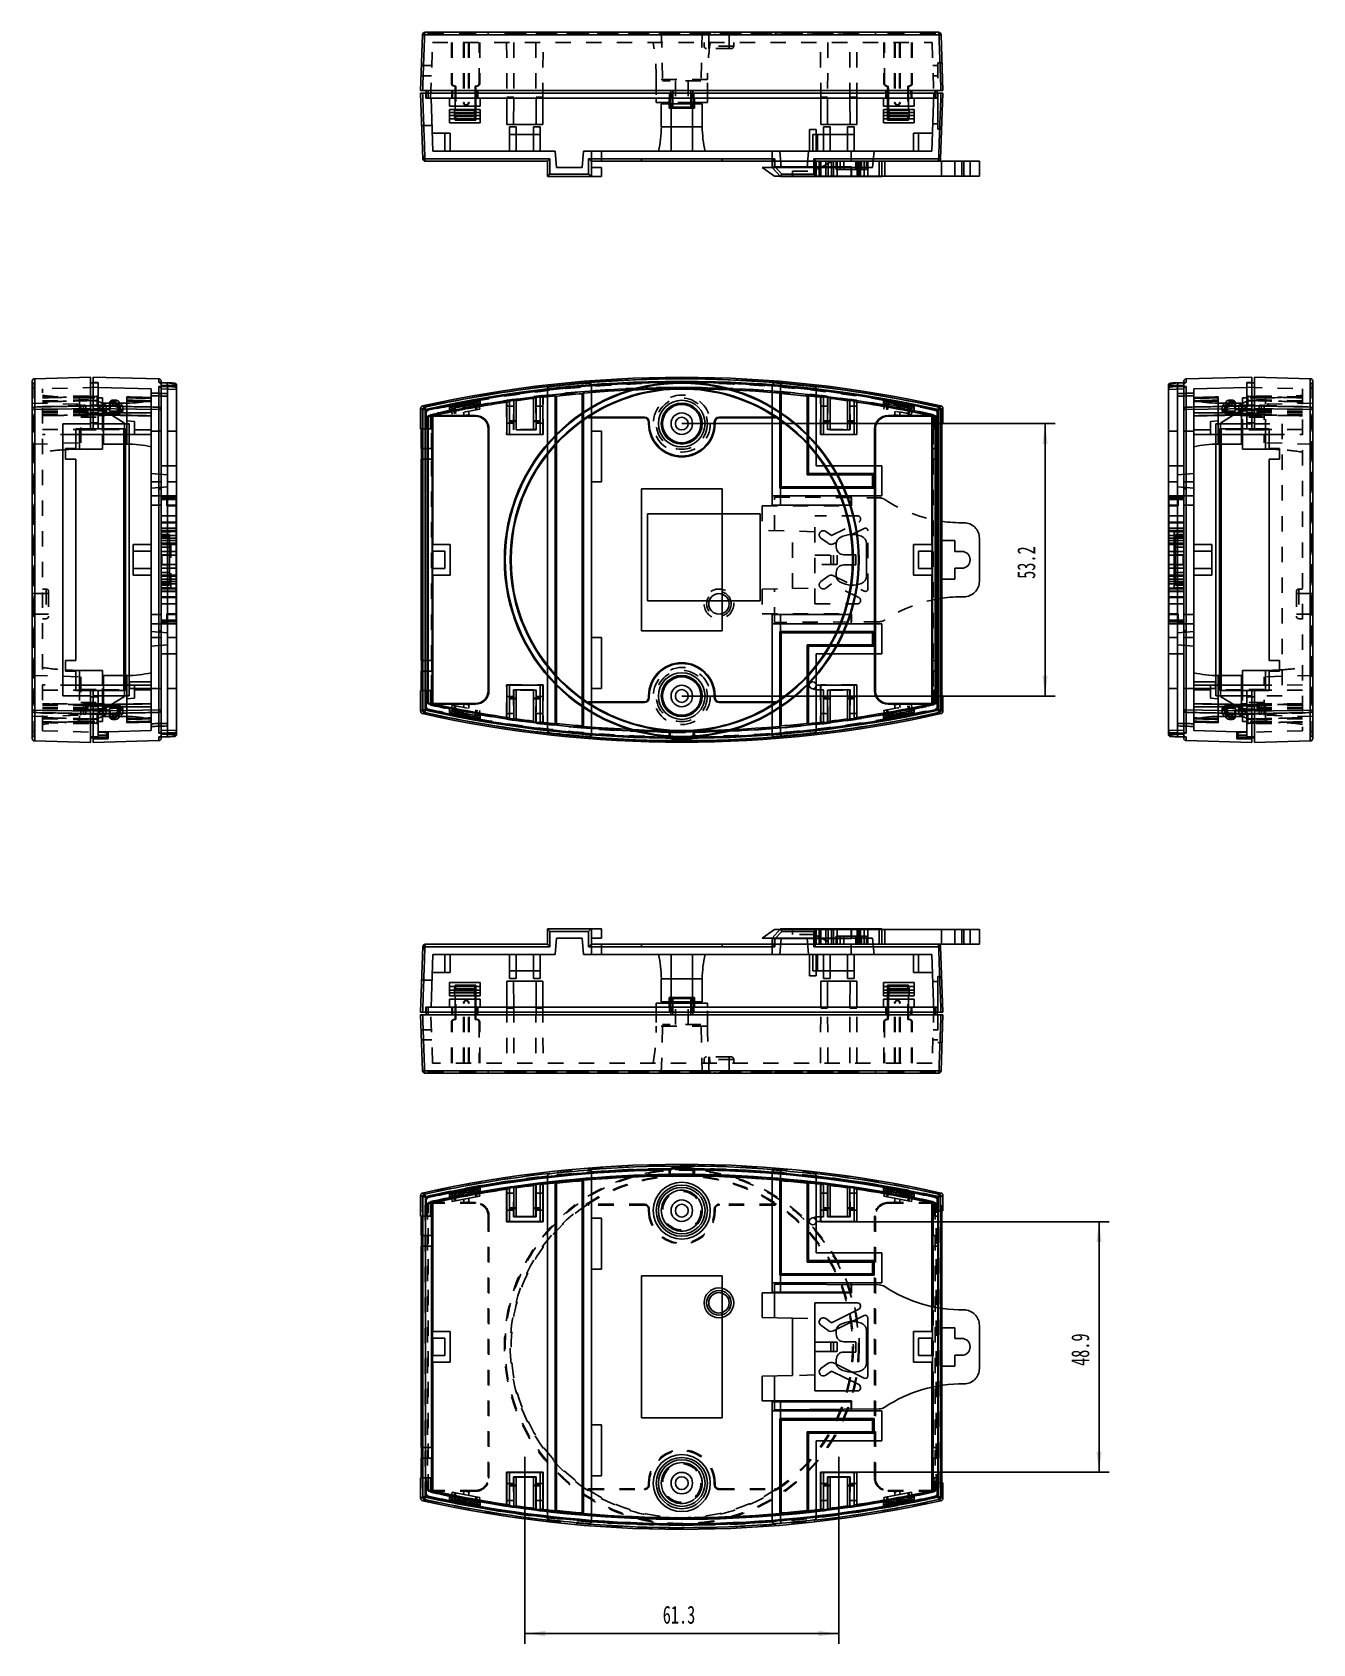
# Model space of a CAD drawing. Extents: x 195 to 445, y -1276 to -961.
import ezdxf

# ---------------------------------------------------------------- set-up
doc = ezdxf.new("R2010")
doc.units = 0
doc.linetypes.add('EB_DASH', pattern=[6, 3, -3])
doc.linetypes.add('EB_DASHDOT', pattern=[39, 30, -3, 3, -3])
doc.layers.get('0').update_dxf_attribs({"linetype": 'CONTINUOUS'})
for name, color, linetype in [('4646_DXF_FORMAT', 7, 'CONTINUOUS'), ('B1_DXF_CONTINUOUS_LINE', 7, 'CONTINUOUS'), ('B1_DXF_HIDDEN_LINE', 7, 'CONTINUOUS'), ('B3_DXF_CONTINUOUS_LINE', 7, 'CONTINUOUS'), ('B3_DXF_HIDDEN_LINE', 7, 'CONTINUOUS'), ('CAXA1', 1, 'EB_DASHDOT'), ('CAXA4', 3, 'CONTINUOUS')]:
    doc.layers.add(name, color=color, linetype=linetype)
doc.styles.add('标准', font='', dxfattribs={"width": 0.667})
doc.styles.get('标准').set_extended_font_data('仿宋_GB2312')
doc.dimstyles.new('标准', dxfattribs={"dimtxt": 3.5, "dimasz": 4, "dimexe": 2, "dimexo": 0, "dimtad": 1, "dimdec": 1, "dimtxsty": '标准', "dimcen": 0, "dimdle": 6, "dimazin": 3, "dimtfac": 1, "dimtdec": 3, "dimtmove": 0, "dimatfit": 3, "dimtolj": 1, "dimtzin": 0})

msp = doc.modelspace()

# ---------------------------------------------------------------- blocks, each defined once
blk = doc.blocks.new('*D1')
at = {"layer": 'CAXA4', "linetype": 'CONTINUOUS'}
for points in [[(392.85, -1037.62), (393.35, -1041.62), (392.35, -1041.62)], [(392.85, -1090.82), (393.35, -1086.82), (392.35, -1086.82)]]:
    blk.add_hatch(color=0, dxfattribs=at).paths.add_polyline_path(points, flags=0)
at = {"layer": 'CAXA4', "color": 0, "linetype": 'CONTINUOUS'}
for p, q in [((321.91, -1037.62), (394.85, -1037.62)), ((392.85, -1090.82), (392.85, -1037.62)), ((321.91, -1090.82), (394.85, -1090.82))]:
    blk.add_line(p, q, dxfattribs=at)
at = {"layer": 'CAXA4', "color": 0, "linetype": 'CONTINUOUS', "insert": (387.43, -1067.94), "char_height": 3.5, "attachment_point": 1, "rotation": 90, "style": '标准'}
blk.add_mtext('\\f仿宋_GB2312|b0|i0|p34;53.2', dxfattribs=at)
blk = doc.blocks.new('*D2')
at = {"layer": 'CAXA4', "linetype": 'CONTINUOUS'}
for points in [[(291.26, -1273.88), (295.26, -1274.38), (295.26, -1273.38)], [(352.56, -1273.88), (348.56, -1274.38), (348.56, -1273.38)]]:
    blk.add_hatch(color=0, dxfattribs=at).paths.add_polyline_path(points, flags=0)
at = {"layer": 'CAXA4', "color": 0, "linetype": 'CONTINUOUS'}
for p, q in [((291.26, -1252.31), (291.26, -1275.88)), ((352.56, -1252.31), (352.56, -1275.88)), ((291.26, -1273.88), (352.56, -1273.88))]:
    blk.add_line(p, q, dxfattribs=at)
at = {"layer": 'CAXA4', "color": 0, "linetype": 'CONTINUOUS', "insert": (318.19, -1268.46), "char_height": 3.5, "attachment_point": 1, "style": '标准'}
blk.add_mtext('\\f仿宋_GB2312|b0|i0|p34;61.3', dxfattribs=at)
blk = doc.blocks.new('*D3')
at = {"layer": 'CAXA4', "linetype": 'CONTINUOUS'}
for points in [[(403.39, -1193.46), (403.89, -1197.46), (402.89, -1197.46)], [(403.39, -1242.35), (403.89, -1238.35), (402.89, -1238.35)]]:
    blk.add_hatch(color=0, dxfattribs=at).paths.add_polyline_path(points, flags=0)
at = {"layer": 'CAXA4', "color": 0, "linetype": 'CONTINUOUS'}
for p, q in [((356.12, -1193.46), (405.39, -1193.46)), ((403.39, -1242.35), (403.39, -1193.46)), ((356.12, -1242.35), (405.39, -1242.35))]:
    blk.add_line(p, q, dxfattribs=at)
at = {"layer": 'CAXA4', "color": 0, "linetype": 'CONTINUOUS', "insert": (397.97, -1221.63), "char_height": 3.5, "attachment_point": 1, "rotation": 90, "style": '标准'}
blk.add_mtext('\\f仿宋_GB2312|b0|i0|p34;48.9', dxfattribs=at)

# ---------------------------------------------------------------- dimensions: what is measured, and where the dimension line sits
at = {"layer": 'CAXA4'}
for base, p1, p2, angle, text, picture, middle in [((392.85, -1064.22), (321.91, -1090.82), (321.91, -1037.62), 90, '\\f仿宋_GB2312;53.2', '*D1', (389.83, -1064.22)), ((403.39, -1217.91), (356.12, -1242.35), (356.12, -1193.46), 270, '\\f仿宋_GB2312;48.9', '*D3', (400.37, -1217.91))]:
    dim = msp.add_linear_dim(base=base, p1=p1, p2=p2, angle=angle, text=text, dimstyle='标准', dxfattribs=at)
    dim.commit()
    dim.dimension.update_dxf_attribs({"geometry": picture, "text_midpoint": middle})
dim = msp.add_linear_dim(base=(321.91, -1273.88), p1=(291.26, -1252.31), p2=(352.56, -1252.31), text='\\f仿宋_GB2312;61.3', dimstyle='标准', dxfattribs=at)
dim.commit()
dim.dimension.update_dxf_attribs({"geometry": '*D2', "text_midpoint": (321.91, -1270.86)})

# ---------------------------------------------------------------- linework, layer by layer
at = {"color": 6, "linetype": 'CONTINUOUS'}
for p, q in [((270.91, -973.1), (271.36, -985.92)), ((270.91, -973.1), (372.91, -973.1)), ((271.91, -973.1), (271.91, -974.1)), ((271.91, -974.1), (371.91, -974.1)), ((272.95, -974.1), (273.31, -984.4)), ((276.53, -974.1), (276.53, -975.65)), ((282.53, -975.65), (282.53, -974.1)), ((317.91, -975.15), (317.91, -979.67)), ((325.91, -975.15), (317.91, -975.15)), ((319.46, -974.1), (319.46, -976)), ((319.53, -974.1), (319.53, -973.1)), ((319.81, -975.15), (319.81, -984.4)), ((320.06, -973.1), (320.06, -976)), ((323.76, -976), (323.76, -973.1)), ((324.01, -975.15), (324.01, -984.4)), ((324.29, -974.1), (324.29, -973.1)), ((324.36, -974.1), (324.36, -976)), ((325.91, -975.15), (325.91, -979.67)), ((361.29, -974.1), (361.29, -975.65)), ((367.29, -974.1), (367.29, -975.65)), ((371.11, -973.1), (370.72, -984.4)), ((371.9, -973.1), (371.9, -980.1)), ((371.91, -973.1), (371.91, -974.1)), ((372.91, -973.1), (372.46, -985.92)), ((276.53, -975.65), (282.53, -975.65)), ((276.53, -976.3), (276.53, -978.9)), ((276.53, -976.3), (282.53, -976.3)), ((276.53, -976.9), (282.53, -976.9)), ((276.53, -977.43), (282.53, -977.43)), ((276.53, -978.14), (282.53, -978.14)), ((282.53, -976.3), (282.53, -978.9)), ((319.46, -976), (324.36, -976)), ((367.29, -975.65), (361.29, -975.65)), ((367.29, -976.3), (361.29, -976.3)), ((361.29, -976.3), (361.29, -978.9)), ((367.29, -976.9), (361.29, -976.9)), ((367.29, -977.43), (361.29, -977.43)), ((367.29, -978.14), (361.29, -978.14)), ((367.29, -976.3), (367.29, -978.9)), ((271.13, -979.4), (273.13, -979.4)), ((273.19, -980.9), (276.66, -980.9)), ((275.66, -980.9), (275.66, -984.4)), ((276.53, -978.9), (282.53, -978.9)), ((276.66, -980.9), (276.66, -984.4)), ((288.26, -979.7), (288.26, -984.4)), ((288.26, -979.7), (289.56, -979.7)), ((288.26, -981.2), (294.26, -981.2)), ((289.56, -979.7), (289.56, -984.4)), ((292.96, -979.7), (292.96, -984.4)), ((292.96, -979.7), (294.26, -979.7)), ((294.26, -979.7), (294.26, -984.4)), ((325.91, -979.67), (317.91, -979.67)), ((348.17, -980.2), (346.82, -980.2)), ((346.82, -984.4), (346.82, -980.2)), ((355.56, -981.2), (347.49, -981.2)), ((347.49, -981.2), (347.49, -984.4)), ((348.17, -984.4), (348.17, -980.2)), ((348.43, -981.2), (348.43, -984.4)), ((350.86, -979.7), (349.56, -979.7)), ((349.56, -979.7), (349.56, -984.4)), ((350.86, -979.7), (350.86, -984.4)), ((355.56, -979.7), (354.26, -979.7)), ((354.26, -979.7), (354.26, -984.4)), ((355.56, -979.7), (355.56, -984.4)), ((367.29, -978.9), (361.29, -978.9)), ((370.84, -980.9), (367.16, -980.9)), ((367.16, -980.9), (367.16, -984.4)), ((368.16, -984.4), (368.16, -980.9)), ((371.9, -979.1), (370.9, -979.1)), ((372.67, -980.1), (371.9, -980.1)), ((297.18, -984.4), (273.31, -984.4)), ((297.18, -984.4), (297.46, -987.6)), ((302.74, -984.4), (302.46, -987.6)), ((302.74, -984.4), (370.72, -984.4)), ((304.26, -984.4), (304.26, -986.4)), ((306.26, -984.4), (306.26, -986.4)), ((339.56, -984.4), (339.56, -986.4)), ((341.06, -984.4), (341.34, -987.6)), ((346.66, -984.4), (346.38, -987.6)), ((355.01, -984.4), (355.01, -986.4)), ((359.46, -984.4), (359.18, -987.6)), ((271.75, -985.91), (296.11, -985.91)), ((295.66, -986.4), (295.66, -989.4)), ((295.66, -986.4), (295.66, -986.4)), ((297.46, -987.6), (302.46, -987.6)), ((303.72, -985.91), (340.1, -985.91)), ((304.26, -986.4), (339.56, -986.4)), ((304.26, -987.6), (306.21, -987.6)), ((306.21, -987.6), (306.21, -989.4)), ((314.01, -985.9), (314.01, -986.4)), ((314.01, -985.9), (329.81, -985.9)), ((329.81, -985.9), (329.81, -986.4)), ((348.16, -986.4), (339.56, -986.4)), ((359.18, -987.6), (339.56, -987.6)), ((339.56, -987.6), (341.16, -989.4)), ((341.43, -988.91), (340.1, -987.42)), ((372.07, -985.91), (347.72, -985.91)), ((348.16, -986.4), (348.16, -989.4)), ((352.07, -986.4), (352.07, -988)), ((357.97, -988), (352.07, -988)), ((352.85, -988), (352.85, -986.4)), ((353.57, -986.4), (353.57, -988)), ((355.01, -987.6), (355.01, -989.4)), ((355.92, -986.4), (355.92, -988)), ((357.02, -988), (357.02, -986.4)), ((357.97, -986.4), (357.97, -988)), ((360.96, -986.4), (360.96, -989.4)), ((296.11, -988.91), (303.72, -988.91)), ((304.26, -989.4), (306.21, -989.4)), ((304.26, -989.4), (304.26, -989.4)), ((341.16, -989.4), (341.16, -989.4)), ((347.72, -988.91), (341.43, -988.91)), ((360.96, -989.4), (348.16, -989.4)), ((206.96, -1028.57), (206.96, -1038.67)), ((206.96, -1028.57), (219.77, -1028.9)), ((219.77, -1029.62), (219.77, -1028.9)), ((433.23, -1028.57), (420.42, -1028.9)), ((420.42, -1029.62), (420.42, -1028.9)), ((433.23, -1028.57), (433.23, -1038.67)), ((206.96, -1029.57), (207.96, -1029.57)), ((207.96, -1038.67), (207.96, -1029.57)), ((207.96, -1030.59), (218.26, -1030.86)), ((218.26, -1097.57), (218.26, -1030.86)), ((219.77, -1030.35), (219.77, -1034.41)), ((219.81, -1029.62), (222.81, -1029.7)), ((220.26, -1029.4), (220.26, -1030.08)), ((220.26, -1030.9), (220.26, -1030.13)), ((220.26, -1030.86), (223.26, -1030.94)), ((222.77, -1029.7), (222.77, -1030.43)), ((223.26, -1030.17), (223.26, -1030.16)), ((295.66, -1097.57), (295.66, -1030.86)), ((302.46, -1096.66), (302.46, -1031.77)), ((302.74, -1096.77), (302.74, -1031.67)), ((341.06, -1050.22), (341.06, -1031.66)), ((341.16, -1053.52), (341.16, -1030.32)), ((341.34, -1049.94), (341.34, -1031.77)), ((348.16, -1045.87), (348.16, -1030.86)), ((416.93, -1030.17), (416.93, -1030.16)), ((419.93, -1030.86), (416.93, -1030.94)), ((420.38, -1029.62), (417.38, -1029.7)), ((417.42, -1029.7), (417.42, -1030.43)), ((419.93, -1029.4), (419.93, -1030.08)), ((419.93, -1030.9), (419.93, -1030.13)), ((420.42, -1030.35), (420.42, -1034.41)), ((432.23, -1030.59), (421.93, -1030.86)), ((421.93, -1097.57), (421.93, -1030.86)), ((432.23, -1038.67), (432.23, -1029.57)), ((433.23, -1029.57), (432.23, -1029.57)), ((206.96, -1034.66), (219.78, -1034.9)), ((206.96, -1035.06), (207.96, -1035.06)), ((209.01, -1041.62), (209.01, -1033.62)), ((209.01, -1033.62), (213.54, -1033.62)), ((209.52, -1035.17), (209.52, -1034.04)), ((210.16, -1033.67), (210.16, -1035.19)), ((210.76, -1033.06), (210.76, -1034.18)), ((210.76, -1033.06), (211.3, -1033.06)), ((210.76, -1034.18), (211.3, -1034.18)), ((211.3, -1033.06), (211.3, -1034.18)), ((212, -1033.36), (212, -1034.48)), ((212.76, -1034.13), (212.76, -1035.26)), ((213.54, -1041.62), (213.54, -1033.62)), ((213.56, -1032.41), (213.56, -1037.08)), ((219.78, -1034.9), (219.78, -1093.53)), ((219.78, -1034.9), (220.26, -1034.9)), ((220.26, -1093.53), (220.26, -1034.9)), ((270.91, -1038.67), (270.91, -1034.66)), ((270.91, -1034.66), (271.36, -1034.9)), ((271.36, -1034.9), (271.36, -1093.53)), ((271.36, -1034.9), (271.86, -1034.9)), ((271.86, -1034.9), (271.75, -1034.41)), ((271.86, -1093.53), (271.86, -1034.9)), ((271.91, -1035.06), (271.91, -1038.67)), ((276.53, -1034.18), (276.53, -1035.26)), ((282.53, -1034.13), (282.53, -1033.06)), ((288.26, -1039.72), (288.26, -1033.22)), ((289.56, -1033.03), (289.56, -1038.82)), ((292.96, -1038.82), (292.96, -1032.57)), ((294.26, -1032.41), (294.26, -1039.72)), ((297.18, -1096.23), (297.18, -1032.2)), ((297.46, -1032.25), (297.46, -1096.18)), ((346.38, -1032.26), (346.38, -1047.65)), ((346.66, -1047.37), (346.66, -1032.2)), ((349.56, -1032.41), (349.56, -1039.72)), ((350.86, -1038.82), (350.86, -1032.57)), ((354.26, -1033.03), (354.26, -1038.82)), ((355.56, -1039.72), (355.56, -1033.22)), ((361.29, -1033.06), (361.29, -1034.13)), ((367.29, -1035.26), (367.29, -1034.18)), ((371.91, -1035.06), (371.91, -1037.57)), ((372.07, -1034.41), (371.96, -1034.9)), ((371.96, -1034.9), (372.46, -1034.9)), ((371.96, -1034.9), (371.96, -1093.53)), ((372.91, -1034.66), (372.46, -1034.9)), ((372.46, -1093.53), (372.46, -1034.9)), ((372.91, -1034.66), (372.91, -1037.67)), ((419.93, -1093.53), (419.93, -1034.9)), ((420.41, -1034.9), (419.93, -1034.9)), ((433.23, -1034.66), (420.41, -1034.9)), ((420.41, -1034.9), (420.41, -1093.53)), ((426.63, -1032.41), (426.63, -1037.08)), ((426.65, -1041.62), (426.65, -1033.62)), ((431.18, -1033.62), (426.65, -1033.62)), ((427.43, -1034.13), (427.43, -1035.26)), ((428.19, -1033.36), (428.19, -1034.48)), ((428.89, -1033.06), (428.89, -1034.18)), ((429.43, -1033.06), (428.89, -1033.06)), ((429.43, -1034.18), (428.89, -1034.18)), ((429.43, -1033.06), (429.43, -1034.18)), ((430.03, -1033.67), (430.03, -1035.19)), ((430.67, -1035.17), (430.67, -1034.04)), ((431.18, -1041.62), (431.18, -1033.62)), ((433.23, -1035.06), (432.23, -1035.06)), ((206.96, -1037.57), (207.96, -1037.57)), ((213.96, -1037.67), (206.96, -1037.67)), ((209.01, -1035.52), (218.26, -1035.52)), ((213.56, -1037.08), (215.06, -1037.22)), ((213.96, -1037.67), (213.96, -1090.77)), ((215.06, -1037.22), (215.06, -1039.72)), ((272.95, -1038.67), (272.95, -1035.88)), ((273.31, -1036.08), (273.31, -1061.22)), ((289.56, -1037.08), (288.26, -1037.08)), ((288.26, -1037.22), (289.56, -1037.22)), ((294.26, -1037.08), (292.96, -1037.08)), ((292.96, -1037.22), (294.26, -1037.22)), ((349.56, -1037.08), (350.86, -1037.08)), ((350.86, -1037.22), (349.56, -1037.22)), ((354.26, -1037.08), (355.56, -1037.08)), ((355.56, -1037.22), (354.26, -1037.22)), ((370.72, -1036.12), (370.72, -1061.22)), ((371.08, -1037.57), (371.08, -1035.92)), ((371.91, -1037.57), (371.08, -1037.57)), ((371.11, -1038.67), (371.11, -1037.57)), ((372.91, -1037.67), (371.9, -1037.67)), ((371.9, -1037.67), (371.9, -1090.77)), ((372.67, -1090.77), (372.67, -1037.67)), ((431.18, -1035.52), (421.93, -1035.52)), ((426.63, -1037.08), (425.13, -1037.22)), ((425.13, -1037.22), (425.13, -1039.72)), ((426.23, -1037.67), (426.23, -1090.77)), ((426.23, -1037.67), (433.23, -1037.67)), ((433.23, -1037.57), (432.23, -1037.57)), ((206.96, -1038.67), (213.26, -1038.67)), ((209.01, -1039.72), (218.26, -1039.72)), ((212.96, -1038.67), (212.96, -1089.77)), ((213.26, -1038.67), (213.26, -1089.77)), ((215.06, -1038.82), (218.26, -1038.82)), ((218.26, -1039.07), (220.26, -1039.07)), ((221.46, -1039.07), (223.26, -1039.07)), ((223.26, -1089.37), (223.26, -1039.07)), ((270.91, -1038.67), (273.13, -1038.67)), ((271.13, -1089.77), (271.13, -1038.67)), ((273.13, -1038.67), (273.13, -1089.77)), ((294.26, -1039.72), (288.26, -1039.72)), ((289.56, -1038.82), (292.96, -1038.82)), ((304.26, -1089.37), (304.26, -1039.07)), ((304.26, -1039.07), (306.26, -1039.07)), ((306.21, -1039.07), (306.21, -1049.02)), ((306.26, -1039.07), (306.26, -1049.02)), ((349.56, -1039.72), (355.56, -1039.72)), ((354.26, -1038.82), (350.86, -1038.82)), ((371.9, -1038.67), (370.9, -1038.67)), ((370.9, -1089.77), (370.9, -1038.67)), ((416.93, -1089.37), (416.93, -1039.07)), ((418.73, -1039.07), (416.93, -1039.07)), ((421.93, -1039.07), (419.93, -1039.07)), ((425.13, -1038.82), (421.93, -1038.82)), ((431.18, -1039.72), (421.93, -1039.72)), ((426.93, -1038.67), (426.93, -1089.77)), ((433.23, -1038.67), (426.93, -1038.67)), ((427.23, -1038.67), (427.23, -1089.77)), ((209.01, -1041.62), (213.54, -1041.62)), ((431.18, -1041.62), (426.65, -1041.62)), ((218.26, -1047.37), (221.46, -1047.65)), ((220.26, -1045.87), (223.26, -1045.87)), ((346.38, -1047.65), (346.66, -1047.37)), ((346.38, -1047.65), (359.18, -1047.65)), ((346.66, -1047.37), (359.46, -1047.37)), ((360.96, -1045.87), (348.16, -1045.87)), ((359.46, -1047.37), (359.18, -1047.65)), ((359.18, -1047.65), (359.18, -1049.94)), ((359.46, -1050.22), (359.46, -1047.37)), ((360.96, -1045.87), (360.96, -1051.72)), ((419.93, -1045.87), (416.93, -1045.87)), ((421.93, -1047.37), (418.73, -1047.65)), ((218.26, -1049.02), (220.26, -1049.02)), ((218.26, -1050.22), (221.46, -1049.94)), ((219.76, -1050.37), (219.76, -1078.07)), ((219.76, -1050.37), (220.26, -1050.37)), ((223.26, -1049.02), (221.46, -1049.02)), ((304.26, -1049.02), (306.26, -1049.02)), ((314.01, -1050.37), (314.01, -1078.07)), ((314.01, -1050.37), (329.81, -1050.37)), ((329.81, -1050.37), (329.81, -1078.07)), ((341.06, -1050.22), (341.34, -1049.94)), ((359.46, -1050.22), (341.06, -1050.22)), ((359.18, -1049.94), (341.34, -1049.94)), ((359.18, -1049.94), (359.46, -1050.22)), ((416.93, -1049.02), (418.73, -1049.02)), ((421.93, -1050.22), (418.73, -1049.94)), ((421.93, -1049.02), (419.93, -1049.02)), ((420.43, -1050.37), (419.93, -1050.37)), ((420.43, -1050.37), (420.43, -1078.07)), ((218.26, -1051.72), (223.26, -1051.72)), ((220.26, -1053.52), (218.26, -1053.52)), ((221.46, -1076.72), (221.46, -1051.72)), ((221.46, -1053.52), (223.26, -1053.52)), ((360.96, -1051.72), (339.56, -1051.72)), ((339.56, -1051.72), (339.56, -1053.52)), ((355.01, -1053.52), (339.56, -1053.52)), ((355.01, -1051.72), (355.01, -1053.52)), ((421.93, -1051.72), (416.93, -1051.72)), ((418.73, -1053.52), (416.93, -1053.52)), ((418.73, -1076.72), (418.73, -1051.72)), ((419.93, -1053.52), (421.93, -1053.52)), ((220.26, -1059.27), (221.86, -1059.27)), ((221.86, -1059.61), (220.26, -1059.61)), ((221.86, -1059.86), (220.26, -1059.86)), ((221.86, -1069.17), (221.86, -1059.27)), ((418.33, -1069.17), (418.33, -1059.27)), ((419.93, -1059.27), (418.33, -1059.27)), ((418.33, -1059.61), (419.93, -1059.61)), ((418.33, -1059.86), (419.93, -1059.86)), ((214.76, -1061.22), (218.26, -1061.22)), ((214.76, -1061.22), (214.76, -1067.22)), ((214.76, -1062.52), (218.26, -1062.52)), ((221.86, -1061.01), (220.26, -1061.01)), ((220.26, -1061.18), (221.86, -1061.18)), ((221.86, -1061.72), (220.26, -1061.72)), ((220.26, -1063.22), (221.86, -1063.22)), ((273.19, -1062.52), (273.19, -1061.22)), ((273.19, -1061.22), (276.66, -1061.22)), ((273.19, -1062.52), (275.66, -1062.52)), ((273.31, -1062.52), (273.31, -1065.92)), ((275.66, -1065.92), (275.66, -1062.52)), ((276.66, -1061.22), (276.66, -1067.22)), ((352.07, -1061.18), (352.07, -1061.72)), ((355.92, -1063.22), (353.57, -1063.22)), ((355.92, -1063.22), (355.92, -1065.22)), ((357.97, -1061.01), (357.97, -1067.43)), ((370.84, -1061.22), (367.16, -1061.22)), ((367.16, -1061.22), (367.16, -1067.22)), ((370.84, -1062.52), (368.16, -1062.52)), ((368.16, -1062.52), (368.16, -1065.92)), ((370.72, -1062.52), (370.72, -1065.92)), ((370.84, -1062.52), (370.84, -1061.22)), ((418.33, -1061.01), (419.93, -1061.01)), ((419.93, -1061.18), (418.33, -1061.18)), ((418.33, -1061.72), (419.93, -1061.72)), ((419.93, -1063.22), (418.33, -1063.22)), ((425.43, -1061.22), (421.93, -1061.22)), ((425.43, -1062.52), (421.93, -1062.52)), ((425.43, -1061.22), (425.43, -1067.22)), ((214.76, -1065.92), (218.26, -1065.92)), ((220.26, -1065.22), (221.86, -1065.22)), ((220.26, -1066.72), (221.86, -1066.72)), ((273.19, -1067.22), (273.19, -1065.92)), ((273.19, -1065.92), (275.66, -1065.92)), ((352.07, -1066.72), (352.07, -1067.25)), ((355.92, -1065.22), (353.57, -1065.22)), ((370.84, -1065.92), (368.16, -1065.92)), ((370.84, -1067.22), (370.84, -1065.92)), ((419.93, -1065.22), (418.33, -1065.22)), ((419.93, -1066.72), (418.33, -1066.72)), ((425.43, -1065.92), (421.93, -1065.92)), ((214.76, -1067.22), (218.26, -1067.22)), ((221.86, -1067.25), (220.26, -1067.25)), ((220.26, -1067.43), (221.86, -1067.43)), ((221.86, -1068.57), (220.26, -1068.57)), ((221.86, -1068.82), (220.26, -1068.82)), ((220.26, -1069.17), (221.86, -1069.17)), ((273.19, -1067.22), (276.66, -1067.22)), ((273.31, -1067.22), (273.31, -1092.35)), ((367.16, -1067.22), (370.84, -1067.22)), ((370.72, -1067.22), (370.72, -1092.31)), ((418.33, -1067.25), (419.93, -1067.25)), ((419.93, -1067.43), (418.33, -1067.43)), ((418.33, -1068.57), (419.93, -1068.57)), ((418.33, -1068.82), (419.93, -1068.82)), ((419.93, -1069.17), (418.33, -1069.17)), ((425.43, -1067.22), (421.93, -1067.22)), ((218.26, -1074.92), (220.26, -1074.92)), ((221.46, -1074.92), (223.26, -1074.92)), ((355.01, -1074.92), (339.56, -1074.92)), ((339.56, -1076.72), (339.56, -1074.92)), ((341.16, -1098.11), (341.16, -1074.92)), ((355.01, -1076.72), (355.01, -1074.92)), ((418.73, -1074.92), (416.93, -1074.92)), ((421.93, -1074.92), (419.93, -1074.92)), ((218.26, -1076.72), (223.26, -1076.72)), ((221.46, -1078.5), (218.26, -1078.22)), ((219.76, -1078.07), (220.26, -1078.07)), ((314.01, -1078.07), (329.81, -1078.07)), ((360.96, -1076.72), (339.56, -1076.72)), ((359.46, -1078.22), (341.06, -1078.22)), ((341.34, -1078.5), (341.06, -1078.22)), ((341.06, -1078.22), (341.06, -1096.77)), ((359.18, -1078.5), (341.34, -1078.5)), ((341.34, -1078.5), (341.34, -1096.66)), ((359.18, -1078.5), (359.46, -1078.22)), ((359.18, -1080.79), (359.18, -1078.5)), ((359.46, -1078.22), (359.46, -1081.07)), ((360.96, -1076.72), (360.96, -1082.57)), ((421.93, -1076.72), (416.93, -1076.72)), ((418.73, -1078.5), (421.93, -1078.22)), ((420.43, -1078.07), (419.93, -1078.07)), ((218.26, -1079.42), (220.26, -1079.42)), ((218.26, -1081.07), (221.46, -1080.79)), ((223.26, -1079.42), (221.46, -1079.42)), ((304.26, -1079.42), (306.26, -1079.42)), ((306.21, -1089.37), (306.21, -1079.42)), ((306.26, -1089.37), (306.26, -1079.42)), ((346.38, -1080.79), (359.18, -1080.79)), ((346.38, -1080.79), (346.66, -1081.07)), ((346.38, -1096.17), (346.38, -1080.79)), ((346.66, -1081.07), (359.46, -1081.07)), ((346.66, -1081.07), (346.66, -1096.23)), ((359.46, -1081.07), (359.18, -1080.79)), ((416.93, -1079.42), (418.73, -1079.42)), ((421.93, -1081.07), (418.73, -1080.79)), ((421.93, -1079.42), (419.93, -1079.42)), ((220.26, -1082.57), (223.26, -1082.57)), ((360.96, -1082.57), (348.16, -1082.57)), ((348.16, -1082.57), (348.16, -1097.57)), ((419.93, -1082.57), (416.93, -1082.57)), ((213.54, -1086.82), (209.01, -1086.82)), ((209.01, -1086.82), (209.01, -1094.82)), ((218.26, -1088.72), (209.01, -1088.72)), ((213.54, -1094.82), (213.54, -1086.82)), ((218.26, -1088.03), (214.06, -1088.03)), ((214.06, -1089.38), (214.06, -1088.03)), ((215.06, -1088.71), (218.26, -1088.72)), ((215.06, -1091.22), (215.06, -1088.72)), ((288.26, -1088.72), (288.26, -1095.21)), ((294.26, -1088.72), (288.26, -1088.72)), ((294.26, -1096.02), (294.26, -1088.72)), ((348.17, -1088.72), (355.56, -1088.72)), ((355.56, -1088.72), (355.56, -1095.21)), ((421.93, -1088.03), (426.13, -1088.03)), ((425.13, -1088.71), (421.93, -1088.72)), ((421.93, -1088.72), (431.18, -1088.72)), ((425.13, -1091.22), (425.13, -1088.72)), ((426.13, -1089.38), (426.13, -1088.03)), ((426.65, -1086.82), (431.18, -1086.82)), ((426.65, -1094.82), (426.65, -1086.82)), ((431.18, -1086.82), (431.18, -1094.82)), ((206.96, -1089.77), (213.26, -1089.77)), ((206.96, -1099.87), (206.96, -1089.77)), ((206.96, -1090.77), (213.96, -1090.77)), ((206.96, -1090.87), (207.96, -1090.87)), ((207.96, -1098.85), (207.96, -1089.77)), ((213.56, -1091.35), (215.06, -1091.22)), ((213.56, -1096.02), (213.56, -1091.35)), ((218.26, -1089.38), (214.06, -1089.38)), ((215.06, -1089.62), (218.26, -1089.62)), ((218.26, -1089.37), (220.26, -1089.37)), ((221.46, -1089.37), (223.26, -1089.37)), ((270.91, -1093.77), (270.91, -1089.77)), ((273.13, -1089.77), (270.91, -1089.77)), ((271.91, -1093.37), (271.91, -1089.77)), ((272.95, -1092.55), (272.95, -1089.77)), ((288.26, -1091.22), (289.56, -1091.22)), ((289.56, -1091.35), (288.26, -1091.35)), ((289.56, -1095.4), (289.56, -1089.62)), ((289.56, -1089.62), (292.96, -1089.62)), ((292.96, -1089.62), (292.96, -1095.86)), ((292.96, -1091.22), (294.26, -1091.22)), ((294.26, -1091.35), (292.96, -1091.35)), ((304.26, -1089.37), (306.26, -1089.37)), ((349.56, -1089.62), (348.43, -1089.62)), ((349.56, -1096.02), (349.56, -1089.62)), ((350.86, -1091.22), (349.56, -1091.22)), ((349.56, -1091.35), (350.86, -1091.35)), ((354.26, -1089.62), (350.86, -1089.62)), ((350.86, -1095.86), (350.86, -1089.62)), ((354.26, -1095.4), (354.26, -1089.62)), ((355.56, -1091.22), (354.26, -1091.22)), ((354.26, -1091.35), (355.56, -1091.35)), ((371.9, -1089.77), (370.9, -1089.77)), ((371.91, -1090.87), (371.08, -1090.87)), ((371.08, -1090.87), (371.08, -1092.51)), ((371.11, -1090.87), (371.11, -1089.77)), ((372.91, -1090.77), (371.9, -1090.77)), ((371.91, -1093.37), (371.91, -1090.87)), ((372.91, -1093.77), (372.91, -1090.77)), ((418.73, -1089.37), (416.93, -1089.37)), ((421.93, -1089.37), (419.93, -1089.37)), ((421.93, -1089.38), (426.13, -1089.38)), ((425.13, -1089.62), (421.93, -1089.62)), ((426.63, -1091.35), (425.13, -1091.22)), ((433.23, -1090.77), (426.23, -1090.77)), ((426.63, -1096.02), (426.63, -1091.35)), ((433.23, -1089.77), (426.93, -1089.77)), ((432.23, -1098.85), (432.23, -1089.77)), ((433.23, -1090.87), (432.23, -1090.87)), ((433.23, -1099.87), (433.23, -1089.77)), ((206.96, -1093.37), (207.96, -1093.37)), ((219.78, -1093.53), (206.96, -1093.77)), ((218.26, -1092.92), (209.01, -1092.92)), ((213.54, -1094.82), (209.01, -1094.82)), ((209.52, -1093.26), (209.52, -1094.39)), ((210.16, -1094.76), (210.16, -1093.24)), ((210.76, -1094.25), (211.3, -1094.25)), ((210.76, -1095.37), (210.76, -1094.25)), ((211.3, -1095.37), (211.3, -1094.25)), ((212, -1095.07), (212, -1093.95)), ((212.76, -1094.3), (212.76, -1093.18)), ((219.77, -1098.08), (219.77, -1094.02)), ((219.78, -1093.53), (220.26, -1093.53)), ((271.36, -1093.53), (270.91, -1093.77)), ((271.86, -1093.53), (271.36, -1093.53)), ((271.75, -1094.02), (271.86, -1093.53)), ((276.53, -1093.18), (276.53, -1094.25)), ((282.53, -1095.37), (282.53, -1094.3)), ((361.29, -1094.3), (361.29, -1095.37)), ((367.29, -1094.25), (367.29, -1093.18)), ((372.46, -1093.53), (371.96, -1093.53)), ((372.07, -1094.02), (371.96, -1093.53)), ((372.46, -1093.53), (372.91, -1093.77)), ((420.41, -1093.53), (419.93, -1093.53)), ((420.41, -1093.53), (433.23, -1093.77)), ((420.42, -1098.08), (420.42, -1094.02)), ((421.93, -1092.92), (431.18, -1092.92)), ((426.65, -1094.82), (431.18, -1094.82)), ((427.43, -1094.3), (427.43, -1093.18)), ((428.19, -1095.07), (428.19, -1093.95)), ((429.43, -1094.25), (428.89, -1094.25)), ((428.89, -1095.37), (428.89, -1094.25)), ((429.43, -1095.37), (429.43, -1094.25)), ((430.03, -1094.76), (430.03, -1093.24)), ((430.67, -1093.26), (430.67, -1094.39)), ((433.23, -1093.37), (432.23, -1093.37)), ((207.96, -1097.83), (209.86, -1097.78)), ((218.26, -1097.57), (209.86, -1097.79)), ((209.86, -1099.17), (209.86, -1097.78)), ((210.76, -1095.37), (211.3, -1095.37)), ((220.26, -1097.57), (223.26, -1097.49)), ((220.26, -1097.53), (220.26, -1098.3)), ((222.77, -1098), (222.77, -1098.73)), ((319.46, -1097.78), (319.46, -1098.57)), ((324.36, -1098.57), (324.36, -1097.78)), ((419.93, -1097.57), (416.93, -1097.49)), ((417.42, -1098), (417.42, -1098.73)), ((419.93, -1097.53), (419.93, -1098.3)), ((421.93, -1097.57), (430.33, -1097.79)), ((429.43, -1095.37), (428.89, -1095.37)), ((432.23, -1097.83), (430.33, -1097.78)), ((430.33, -1099.17), (430.33, -1097.78)), ((207.96, -1098.85), (206.96, -1098.85)), ((206.96, -1099.17), (209.86, -1099.17)), ((219.77, -1099.53), (206.96, -1099.87)), ((207.96, -1098.57), (209.86, -1098.57)), ((219.77, -1099.53), (219.77, -1098.81)), ((222.81, -1098.73), (219.81, -1098.81)), ((220.26, -1099.03), (220.26, -1098.35)), ((223.26, -1098.26), (223.26, -1098.27)), ((323.76, -1099.17), (320.06, -1099.17)), ((416.93, -1098.26), (416.93, -1098.27)), ((417.38, -1098.73), (420.38, -1098.81)), ((419.93, -1099.03), (419.93, -1098.35)), ((420.42, -1099.53), (420.42, -1098.81)), ((420.42, -1099.53), (433.23, -1099.87)), ((432.23, -1098.57), (430.33, -1098.57)), ((433.23, -1099.17), (430.33, -1099.17)), ((432.23, -1098.85), (433.23, -1098.85)), ((295.66, -1139.28), (295.66, -1136.28)), ((296.11, -1136.77), (303.72, -1136.77)), ((297.18, -1141.28), (297.46, -1138.08)), ((297.46, -1138.08), (302.46, -1138.08)), ((302.74, -1141.28), (302.46, -1138.08)), ((304.26, -1136.28), (306.21, -1136.28)), ((304.26, -1136.28), (304.26, -1136.28)), ((304.26, -1138.08), (306.21, -1138.08)), ((306.21, -1138.08), (306.21, -1136.28)), ((339.56, -1138.08), (341.16, -1136.28)), ((359.18, -1138.08), (339.56, -1138.08)), ((341.43, -1136.77), (340.1, -1138.26)), ((341.06, -1141.28), (341.34, -1138.08)), ((341.16, -1136.28), (341.16, -1136.28)), ((347.72, -1136.77), (341.43, -1136.77)), ((346.66, -1141.28), (346.38, -1138.08)), ((360.96, -1136.28), (348.16, -1136.28)), ((348.16, -1139.28), (348.16, -1136.28)), ((357.97, -1137.68), (352.07, -1137.68)), ((352.07, -1139.28), (352.07, -1137.68)), ((352.85, -1137.68), (352.85, -1139.28)), ((353.57, -1139.28), (353.57, -1137.68)), ((355.01, -1138.08), (355.01, -1136.28)), ((355.92, -1139.28), (355.92, -1137.68)), ((357.02, -1137.68), (357.02, -1139.28)), ((357.97, -1139.28), (357.97, -1137.68)), ((359.46, -1141.28), (359.18, -1138.08)), ((360.96, -1139.28), (360.96, -1136.28)), ((270.91, -1152.58), (271.36, -1139.76)), ((271.75, -1139.77), (296.11, -1139.77)), ((272.95, -1151.58), (273.31, -1141.28)), ((297.18, -1141.28), (273.31, -1141.28)), ((275.66, -1144.78), (275.66, -1141.28)), ((276.66, -1144.78), (276.66, -1141.28)), ((288.26, -1145.98), (288.26, -1141.28)), ((289.56, -1145.98), (289.56, -1141.28)), ((292.96, -1145.98), (292.96, -1141.28)), ((294.26, -1145.98), (294.26, -1141.28)), ((295.66, -1139.28), (295.66, -1139.28)), ((302.74, -1141.28), (370.72, -1141.28)), ((303.72, -1139.77), (340.1, -1139.77)), ((304.26, -1141.28), (304.26, -1139.28)), ((304.26, -1139.28), (339.56, -1139.28)), ((306.26, -1141.28), (306.26, -1139.28)), ((314.01, -1139.78), (314.01, -1139.28)), ((314.01, -1139.78), (329.81, -1139.78)), ((319.81, -1150.53), (319.81, -1141.28)), ((324.01, -1150.53), (324.01, -1141.28)), ((329.81, -1139.78), (329.81, -1139.28)), ((348.16, -1139.28), (339.56, -1139.28)), ((339.56, -1141.28), (339.56, -1139.28)), ((346.82, -1141.28), (346.82, -1145.48)), ((347.49, -1144.48), (347.49, -1141.28)), ((372.07, -1139.77), (347.72, -1139.77)), ((348.17, -1141.28), (348.17, -1145.48)), ((348.43, -1144.48), (348.43, -1141.28)), ((349.56, -1145.98), (349.56, -1141.28)), ((350.86, -1145.98), (350.86, -1141.28)), ((354.26, -1145.98), (354.26, -1141.28)), ((355.01, -1141.28), (355.01, -1139.28)), ((355.56, -1145.98), (355.56, -1141.28)), ((367.16, -1144.78), (367.16, -1141.28)), ((368.16, -1141.28), (368.16, -1144.78)), ((371.11, -1152.58), (370.72, -1141.28)), ((372.91, -1152.58), (372.46, -1139.76)), ((273.19, -1144.78), (276.66, -1144.78)), ((288.26, -1144.48), (294.26, -1144.48)), ((355.56, -1144.48), (347.49, -1144.48)), ((370.84, -1144.78), (367.16, -1144.78)), ((271.13, -1146.28), (273.13, -1146.28)), ((276.53, -1149.38), (276.53, -1146.78)), ((276.53, -1146.78), (282.53, -1146.78)), ((276.53, -1147.54), (282.53, -1147.54)), ((276.53, -1148.25), (282.53, -1148.25)), ((282.53, -1149.38), (282.53, -1146.78)), ((288.26, -1145.98), (289.56, -1145.98)), ((292.96, -1145.98), (294.26, -1145.98)), ((317.91, -1150.53), (317.91, -1146.01)), ((325.91, -1146.01), (317.91, -1146.01)), ((325.91, -1150.53), (325.91, -1146.01)), ((348.17, -1145.48), (346.82, -1145.48)), ((350.86, -1145.98), (349.56, -1145.98)), ((355.56, -1145.98), (354.26, -1145.98)), ((367.29, -1146.78), (361.29, -1146.78)), ((361.29, -1149.38), (361.29, -1146.78)), ((367.29, -1147.54), (361.29, -1147.54)), ((367.29, -1148.25), (361.29, -1148.25)), ((367.29, -1149.38), (367.29, -1146.78)), ((371.9, -1146.58), (370.9, -1146.58)), ((372.67, -1145.58), (371.9, -1145.58)), ((371.9, -1152.58), (371.9, -1145.58)), ((271.91, -1152.58), (271.91, -1151.58)), ((271.91, -1151.58), (371.91, -1151.58)), ((276.53, -1148.78), (282.53, -1148.78)), ((276.53, -1149.38), (282.53, -1149.38)), ((276.53, -1151.58), (276.53, -1150.03)), ((276.53, -1150.03), (282.53, -1150.03)), ((282.53, -1150.03), (282.53, -1151.58)), ((325.91, -1150.53), (317.91, -1150.53)), ((319.46, -1151.58), (319.46, -1149.68)), ((319.46, -1149.68), (324.36, -1149.68)), ((319.53, -1151.58), (319.53, -1152.58)), ((320.06, -1152.58), (320.06, -1149.68)), ((323.76, -1149.68), (323.76, -1152.58)), ((324.29, -1151.58), (324.29, -1152.58)), ((324.36, -1151.58), (324.36, -1149.68)), ((367.29, -1148.78), (361.29, -1148.78)), ((367.29, -1149.38), (361.29, -1149.38)), ((367.29, -1150.03), (361.29, -1150.03)), ((361.29, -1151.58), (361.29, -1150.03)), ((367.29, -1151.58), (367.29, -1150.03)), ((371.91, -1152.58), (371.91, -1151.58)), ((270.91, -1152.58), (372.91, -1152.58)), ((323.76, -1182.96), (320.06, -1182.96)), ((292.96, -1192.51), (292.96, -1186.27)), ((294.26, -1186.11), (294.26, -1193.41)), ((295.66, -1184.55), (295.66, -1251.27)), ((297.18, -1185.89), (297.18, -1249.92)), ((297.46, -1249.87), (297.46, -1185.95)), ((302.46, -1185.47), (302.46, -1250.35)), ((302.74, -1185.36), (302.74, -1250.46)), ((319.46, -1184.35), (319.46, -1183.56)), ((324.36, -1184.35), (324.36, -1183.56)), ((341.06, -1203.91), (341.06, -1185.36)), ((341.16, -1184.01), (341.16, -1207.21)), ((341.34, -1203.63), (341.34, -1185.46)), ((346.38, -1185.95), (346.38, -1201.34)), ((346.66, -1201.06), (346.66, -1185.9)), ((348.16, -1199.56), (348.16, -1184.55)), ((349.56, -1186.11), (349.56, -1192.51)), ((350.86, -1192.51), (350.86, -1186.27)), ((270.91, -1188.35), (270.91, -1192.36)), ((271.36, -1188.59), (270.91, -1188.35)), ((271.36, -1247.22), (271.36, -1188.59)), ((271.86, -1188.59), (271.36, -1188.59)), ((271.75, -1188.1), (271.86, -1188.59)), ((271.86, -1188.59), (271.86, -1247.22)), ((271.91, -1192.36), (271.91, -1188.75)), ((276.53, -1188.95), (276.53, -1187.87)), ((282.53, -1187.82), (282.53, -1186.75)), ((288.26, -1193.41), (288.26, -1186.91)), ((289.56, -1186.73), (289.56, -1192.51)), ((354.26, -1192.51), (354.26, -1186.73)), ((355.56, -1193.41), (355.56, -1186.91)), ((361.29, -1187.82), (361.29, -1186.75)), ((367.29, -1187.87), (367.29, -1188.95)), ((371.91, -1191.26), (371.91, -1188.75)), ((372.07, -1188.1), (371.96, -1188.59)), ((372.46, -1188.59), (371.96, -1188.59)), ((371.96, -1247.22), (371.96, -1188.59)), ((372.46, -1188.59), (372.91, -1188.35)), ((372.46, -1188.59), (372.46, -1247.22)), ((372.91, -1188.35), (372.91, -1191.36)), ((273.13, -1192.36), (270.91, -1192.36)), ((271.13, -1192.36), (271.13, -1243.46)), ((272.95, -1189.57), (272.95, -1192.36)), ((273.13, -1243.46), (273.13, -1192.36)), ((273.31, -1214.91), (273.31, -1189.77)), ((289.56, -1190.78), (288.26, -1190.78)), ((288.26, -1190.91), (289.56, -1190.91)), ((289.56, -1192.51), (292.96, -1192.51)), ((294.26, -1190.78), (292.96, -1190.78)), ((292.96, -1190.91), (294.26, -1190.91)), ((349.56, -1192.51), (348.43, -1192.51)), ((349.56, -1190.78), (350.86, -1190.78)), ((350.86, -1190.91), (349.56, -1190.91)), ((354.26, -1192.51), (350.86, -1192.51)), ((354.26, -1190.78), (355.56, -1190.78)), ((355.56, -1190.91), (354.26, -1190.91)), ((370.72, -1214.91), (370.72, -1189.81)), ((371.9, -1192.36), (370.9, -1192.36)), ((370.9, -1192.36), (370.9, -1243.46)), ((371.08, -1191.26), (371.08, -1189.62)), ((371.91, -1191.26), (371.08, -1191.26)), ((371.11, -1191.26), (371.11, -1192.36)), ((372.91, -1191.36), (371.9, -1191.36)), ((371.9, -1244.46), (371.9, -1191.36)), ((372.67, -1191.36), (372.67, -1244.46)), ((294.26, -1193.41), (288.26, -1193.41)), ((304.26, -1192.76), (304.26, -1243.06)), ((304.26, -1192.76), (306.26, -1192.76)), ((306.21, -1202.71), (306.21, -1192.76)), ((306.26, -1202.71), (306.26, -1192.76)), ((348.17, -1193.41), (355.56, -1193.41)), ((346.38, -1201.34), (346.66, -1201.06)), ((346.38, -1201.34), (359.18, -1201.34)), ((346.66, -1201.06), (359.46, -1201.06)), ((360.96, -1199.56), (348.16, -1199.56)), ((359.46, -1201.06), (359.18, -1201.34)), ((359.18, -1201.34), (359.18, -1203.63)), ((359.46, -1203.91), (359.46, -1201.06)), ((360.96, -1205.41), (360.96, -1199.56)), ((304.26, -1202.71), (306.26, -1202.71)), ((314.01, -1231.76), (314.01, -1204.06)), ((314.01, -1204.06), (329.81, -1204.06)), ((329.81, -1231.76), (329.81, -1204.06)), ((341.34, -1203.63), (341.06, -1203.91)), ((359.46, -1203.91), (341.06, -1203.91)), ((359.18, -1203.63), (341.34, -1203.63)), ((359.18, -1203.63), (359.46, -1203.91)), ((360.96, -1205.41), (339.56, -1205.41)), ((339.56, -1205.41), (339.56, -1207.21)), ((355.01, -1207.21), (339.56, -1207.21)), ((355.01, -1207.21), (355.01, -1205.41)), ((273.19, -1214.91), (273.19, -1216.21)), ((273.19, -1214.91), (276.66, -1214.91)), ((273.19, -1216.21), (275.66, -1216.21)), ((273.31, -1219.61), (273.31, -1216.21)), ((275.66, -1216.21), (275.66, -1219.61)), ((276.66, -1220.91), (276.66, -1214.91)), ((352.07, -1215.41), (352.07, -1214.87)), ((355.92, -1216.91), (353.57, -1216.91)), ((355.92, -1218.91), (355.92, -1216.91)), ((357.97, -1221.12), (357.97, -1214.7)), ((367.16, -1214.91), (370.84, -1214.91)), ((367.16, -1220.91), (367.16, -1214.91)), ((370.84, -1216.21), (368.16, -1216.21)), ((368.16, -1219.61), (368.16, -1216.21)), ((370.72, -1219.61), (370.72, -1216.21)), ((370.84, -1214.91), (370.84, -1216.21)), ((273.19, -1219.61), (273.19, -1220.91)), ((273.19, -1219.61), (275.66, -1219.61)), ((273.19, -1220.91), (276.66, -1220.91)), ((273.31, -1246.05), (273.31, -1220.91)), ((352.07, -1220.95), (352.07, -1220.41)), ((355.92, -1218.91), (353.57, -1218.91)), ((370.84, -1220.91), (367.16, -1220.91)), ((370.84, -1219.61), (368.16, -1219.61)), ((370.72, -1246), (370.72, -1220.91)), ((370.84, -1219.61), (370.84, -1220.91)), ((355.01, -1228.61), (339.56, -1228.61)), ((339.56, -1230.41), (339.56, -1228.61)), ((360.96, -1230.41), (339.56, -1230.41)), ((341.16, -1228.61), (341.16, -1251.8)), ((355.01, -1230.41), (355.01, -1228.61)), ((360.96, -1236.26), (360.96, -1230.41)), ((304.26, -1233.11), (306.26, -1233.11)), ((306.21, -1243.06), (306.21, -1233.11)), ((306.26, -1243.06), (306.26, -1233.11)), ((314.01, -1231.76), (329.81, -1231.76)), ((359.46, -1231.91), (341.06, -1231.91)), ((341.06, -1231.91), (341.34, -1232.19)), ((341.06, -1231.91), (341.06, -1250.46)), ((359.18, -1232.19), (341.34, -1232.19)), ((341.34, -1232.19), (341.34, -1250.35)), ((359.18, -1232.19), (359.46, -1231.91)), ((359.18, -1234.48), (359.18, -1232.19)), ((359.46, -1231.91), (359.46, -1234.76)), ((346.38, -1234.48), (359.18, -1234.48)), ((346.38, -1234.48), (346.66, -1234.76)), ((346.38, -1249.87), (346.38, -1234.48)), ((346.66, -1234.76), (359.46, -1234.76)), ((346.66, -1234.76), (346.66, -1249.92)), ((360.96, -1236.26), (348.16, -1236.26)), ((348.16, -1236.26), (348.16, -1251.27)), ((359.46, -1234.76), (359.18, -1234.48)), ((288.26, -1242.41), (288.26, -1248.9)), ((294.26, -1242.41), (288.26, -1242.41)), ((294.26, -1249.71), (294.26, -1242.41)), ((349.56, -1242.41), (355.56, -1242.41)), ((349.56, -1249.71), (349.56, -1242.41)), ((355.56, -1242.41), (355.56, -1248.9)), ((270.91, -1243.46), (270.91, -1247.47)), ((270.91, -1243.46), (273.13, -1243.46)), ((271.91, -1247.07), (271.91, -1243.46)), ((272.95, -1243.46), (272.95, -1246.24)), ((288.26, -1244.91), (289.56, -1244.91)), ((289.56, -1245.04), (288.26, -1245.04)), ((289.56, -1249.09), (289.56, -1243.31)), ((289.56, -1243.31), (292.96, -1243.31)), ((292.96, -1243.31), (292.96, -1249.55)), ((292.96, -1244.91), (294.26, -1244.91)), ((294.26, -1245.04), (292.96, -1245.04)), ((304.26, -1243.06), (306.26, -1243.06)), ((350.86, -1244.91), (349.56, -1244.91)), ((349.56, -1245.04), (350.86, -1245.04)), ((354.26, -1243.31), (350.86, -1243.31)), ((350.86, -1243.31), (350.86, -1249.55)), ((354.26, -1249.09), (354.26, -1243.31)), ((355.56, -1244.91), (354.26, -1244.91)), ((354.26, -1245.04), (355.56, -1245.04)), ((371.9, -1243.46), (370.9, -1243.46)), ((371.91, -1244.56), (371.08, -1244.56)), ((371.08, -1244.56), (371.08, -1246.2)), ((371.11, -1243.46), (371.11, -1244.56)), ((372.91, -1244.46), (371.9, -1244.46)), ((371.91, -1247.07), (371.91, -1244.56)), ((372.91, -1247.47), (372.91, -1244.46)), ((270.91, -1247.47), (271.36, -1247.22)), ((271.36, -1247.22), (271.86, -1247.22)), ((271.86, -1247.22), (271.75, -1247.71)), ((276.53, -1247.94), (276.53, -1246.87)), ((282.53, -1248), (282.53, -1249.06)), ((361.29, -1249.06), (361.29, -1248)), ((367.29, -1246.87), (367.29, -1247.94)), ((371.96, -1247.22), (372.46, -1247.22)), ((372.07, -1247.71), (371.96, -1247.22)), ((372.91, -1247.47), (372.46, -1247.22))]:
    msp.add_line(p, q, dxfattribs=at)
at = {"color": 7, "linetype": 'CONTINUOUS'}
for p, q in [((271.86, -986.4), (295.66, -986.4)), ((304.26, -986.4), (304.26, -989.4)), ((304.26, -986.4), (304.26, -989.4)), ((304.26, -986.4), (304.26, -986.4)), ((339.56, -986.4), (339.56, -986.4)), ((339.56, -987.6), (339.56, -986.4)), ((339.56, -986.4), (339.56, -987.6)), ((371.96, -986.4), (348.16, -986.4)), ((295.66, -989.4), (304.26, -989.4)), ((348.16, -989.4), (341.16, -989.4)), ((220.26, -1030.08), (220.26, -1030.13)), ((220.26, -1030.12), (223.26, -1030.2)), ((221.46, -1030.16), (220.26, -1030.12)), ((220.26, -1030.13), (223.26, -1030.21)), ((220.26, -1034.9), (220.26, -1030.9)), ((221.46, -1030.14), (221.46, -1051.72)), ((223.26, -1039.07), (223.26, -1030.17)), ((304.26, -1030.12), (304.26, -1030.2)), ((304.26, -1030.13), (304.26, -1039.07)), ((304.26, -1030.2), (304.26, -1039.07)), ((339.56, -1051.72), (339.56, -1030.13)), ((419.93, -1030.12), (416.93, -1030.2)), ((419.93, -1030.13), (416.93, -1030.21)), ((416.93, -1039.07), (416.93, -1030.17)), ((418.73, -1030.16), (419.93, -1030.12)), ((418.73, -1030.14), (418.73, -1051.72)), ((419.93, -1030.08), (419.93, -1030.13)), ((419.93, -1034.9), (419.93, -1030.9)), ((221.46, -1098.29), (221.46, -1076.72)), ((339.56, -1076.72), (339.56, -1098.3)), ((418.73, -1098.29), (418.73, -1076.72)), ((223.26, -1089.37), (223.26, -1098.26)), ((304.26, -1089.37), (304.26, -1098.3)), ((304.26, -1089.37), (304.26, -1098.24)), ((416.93, -1089.37), (416.93, -1098.26)), ((220.26, -1093.53), (220.26, -1097.53)), ((419.93, -1093.53), (419.93, -1097.53)), ((223.26, -1098.22), (220.26, -1098.3)), ((223.26, -1098.24), (220.26, -1098.31)), ((304.26, -1098.24), (304.26, -1098.31)), ((416.93, -1098.22), (419.93, -1098.3)), ((416.93, -1098.24), (419.93, -1098.31)), ((220.26, -1098.31), (221.46, -1098.27)), ((220.26, -1098.35), (220.26, -1098.3)), ((419.93, -1098.31), (418.73, -1098.27)), ((419.93, -1098.35), (419.93, -1098.3)), ((295.66, -1136.28), (304.26, -1136.28)), ((304.26, -1139.28), (304.26, -1136.28)), ((304.26, -1139.28), (304.26, -1136.28)), ((339.56, -1139.28), (339.56, -1138.08)), ((339.56, -1138.08), (339.56, -1139.28)), ((348.16, -1136.28), (341.16, -1136.28)), ((271.86, -1139.28), (295.66, -1139.28)), ((304.26, -1139.28), (304.26, -1139.28)), ((339.56, -1139.28), (339.56, -1139.28)), ((371.96, -1139.28), (348.16, -1139.28)), ((304.26, -1183.89), (304.26, -1183.81)), ((304.26, -1192.76), (304.26, -1183.82)), ((304.26, -1192.76), (304.26, -1183.89)), ((339.56, -1205.41), (339.56, -1183.82)), ((339.56, -1230.41), (339.56, -1251.99)), ((304.26, -1251.99), (304.26, -1243.06)), ((304.26, -1251.93), (304.26, -1243.06)), ((304.26, -1252.01), (304.26, -1251.93))]:
    msp.add_line(p, q, dxfattribs=at)
at = {"color": 6, "linetype": 'CONTINUOUS'}
for centre, radius in [((321.91, -1037.62), 4.55), ((321.91, -1037.62), 4), ((321.91, -1037.62), 2.1), ((321.91, -1090.82), 4.55), ((321.91, -1090.82), 4), ((321.91, -1090.82), 2.1), ((347.49, -1088.71), 0.675), ((321.91, -1191.31), 4.55), ((321.91, -1191.31), 4), ((321.91, -1191.31), 2.1), ((347.49, -1193.41), 0.675), ((321.91, -1244.51), 4.55), ((321.91, -1244.51), 4), ((321.91, -1244.51), 2.1)]:
    msp.add_circle(centre, radius, dxfattribs=at)
for centre, radius, start, end in [((297.19, -979.67), 20.73, 346.8219, 0), ((346.64, -979.67), 20.73, 180, 193.1781), ((271.86, -985.9), 0.5, 182, 270), ((371.96, -985.9), 0.5, 270, 358), ((219.76, -1029.4), 0.5, 0, 88.5), ((321.91, -1259.93), 231.36, 77.3647, 102.6353), ((321.91, -1259.93), 231.03, 85.4843, 94.5157), ((420.43, -1029.4), 0.5, 91.5, 180), ((321.91, -1259.93), 231.03, 96.4133, 102.54), ((321.91, -1259.93), 230.36, 77.4643, 102.5357), ((321.91, -1259.93), 229.34, 80.1123, 99.8877), ((321.91, -1259.93), 230.95, 94.5172, 96.4155), ((321.91, -1259.93), 228.98, 94.872, 96.1302), ((321.91, -1259.93), 229.07, 85.2045, 94.7999), ((321.91, -1259.93), 230.53, 85.6083, 94.3917), ((321.91, -1259.93), 228.98, 83.8654, 85.1324), ((321.91, -1259.93), 230.95, 83.5845, 85.1524), ((321.91, -1259.93), 231.03, 77.46, 83.5867), ((213.54, -1012.89), 20.73, 270, 283.1781), ((321.91, -1259.93), 229.34, 101.413, 102.3276), ((321.91, -1259.93), 229.07, 98.4473, 102.2503), ((321.91, -1259.93), 230.26, 99.8475, 101.3664), ((321.91, -1259.93), 229.97, 99.8602, 101.3811), ((321.91, -1259.93), 229.66, 99.8735, 101.3965), ((321.91, -1259.93), 229.3, 99.8894, 101.415), ((321.91, -1259.93), 229.28, 99.8902, 101.4159), ((321.91, -1259.93), 229.21, 99.8931, 101.4193), ((321.91, -1259.93), 229.19, 98.1143, 98.4428), ((321.91, -1259.93), 229.07, 97.2606, 98.1187), ((321.91, -1259.93), 229.19, 96.9292, 97.2567), ((321.91, -1259.93), 229.07, 96.1983, 96.9329), ((321.91, -1259.93), 229.07, 83.0671, 83.7973), ((321.91, -1259.93), 229.19, 82.7433, 83.0708), ((321.91, -1259.93), 229.07, 81.8813, 82.7394), ((321.91, -1259.93), 229.19, 81.5572, 81.8857), ((321.91, -1259.93), 229.07, 77.6985, 81.5527), ((321.91, -1259.93), 230.26, 78.6336, 80.1525), ((321.91, -1259.93), 229.97, 78.6189, 80.1398), ((321.91, -1259.93), 229.66, 78.6035, 80.1265), ((321.91, -1259.93), 229.3, 78.585, 80.1106), ((321.91, -1259.93), 229.28, 78.5841, 80.1098), ((321.91, -1259.93), 229.21, 78.5807, 80.1069), ((321.91, -1259.93), 229.34, 77.6212, 78.587), ((426.65, -1012.89), 20.73, 256.8219, 270), ((213.54, -1062.34), 20.73, 76.8219, 90), ((426.65, -1062.34), 20.73, 90, 103.1781), ((353.57, -1061.18), 1.5, 118.302, 180), ((355.2, -1064.22), 4.95, 68.5025, 118.302), ((356.47, -1061.01), 1.5, 0, 68.5025), ((353.57, -1061.72), 1.5, 180, 270), ((353.57, -1066.72), 1.5, 90, 180), ((353.57, -1067.25), 1.5, 180, 241.698), ((355.2, -1064.22), 4.95, 241.698, 291.4975), ((356.47, -1067.43), 1.5, 291.4975, 0), ((213.54, -1066.09), 20.73, 270, 283.1781), ((426.65, -1066.09), 20.73, 256.8219, 270), ((348.43, -1087.62), 2, 242.1591, 270), ((213.54, -1115.54), 20.73, 76.8219, 90), ((321.91, -868.5), 231.36, 257.3647, 282.6353), ((321.91, -868.5), 231.03, 257.46, 263.5867), ((321.91, -868.5), 230.36, 257.4643, 269.4089), ((321.91, -868.5), 229.34, 257.6724, 258.587), ((321.91, -868.5), 229.07, 257.7497, 261.5527), ((321.91, -868.5), 229.21, 258.5807, 260.1069), ((321.91, -868.5), 229.28, 258.5841, 260.1098), ((321.91, -868.5), 229.3, 258.585, 260.1106), ((321.91, -868.5), 229.66, 258.6035, 260.1265), ((321.91, -868.5), 229.97, 258.6189, 260.1398), ((321.91, -868.5), 230.26, 258.6336, 260.1525), ((321.91, -868.5), 229.34, 260.1123, 269.3879), ((321.91, -868.5), 230.36, 270.5911, 282.5357), ((321.91, -868.5), 229.34, 270.6121, 279.8877), ((321.91, -868.5), 231.03, 276.4133, 282.54), ((321.91, -868.5), 229.07, 278.4473, 282.3015), ((321.91, -868.5), 229.21, 279.8931, 281.4193), ((321.91, -868.5), 229.28, 279.8902, 281.4159), ((321.91, -868.5), 229.3, 279.8894, 281.415), ((321.91, -868.5), 229.66, 279.8735, 281.3965), ((321.91, -868.5), 229.97, 279.8602, 281.3811), ((321.91, -868.5), 230.26, 279.8475, 281.3664), ((321.91, -868.5), 229.34, 281.413, 282.3788), ((426.65, -1115.54), 20.73, 90, 103.1781), ((321.91, -868.5), 229.19, 261.5572, 261.8857), ((321.91, -868.5), 229.07, 261.8813, 262.7394), ((321.91, -868.5), 229.19, 262.7433, 263.0708), ((321.91, -868.5), 229.07, 263.0671, 263.8017), ((321.91, -868.5), 230.95, 263.5845, 265.4828), ((321.91, -868.5), 228.98, 263.8698, 265.128), ((321.91, -868.5), 229.07, 265.2001, 274.7955), ((321.91, -868.5), 229.29, 269.3878, 270.6122), ((321.91, -868.5), 228.98, 274.8676, 276.1346), ((321.91, -868.5), 230.95, 274.8477, 276.4155), ((321.91, -868.5), 229.07, 276.2027, 276.9329), ((321.91, -868.5), 229.19, 276.9292, 277.2567), ((321.91, -868.5), 229.07, 277.2606, 278.1187), ((321.91, -868.5), 229.19, 278.1143, 278.4428), ((219.76, -1099.03), 0.5, 271.5, 0), ((321.91, -868.5), 231.03, 265.4843, 274.5157), ((321.91, -868.5), 230.53, 265.6083, 274.3917), ((320.06, -1098.57), 0.6, 180, 270), ((323.76, -1098.57), 0.6, 270, 0), ((420.43, -1099.03), 0.5, 180, 268.5), ((271.86, -1139.78), 0.5, 90, 178), ((297.19, -1146.01), 20.73, 0, 13.1781), ((346.64, -1146.01), 20.73, 166.8219, 180), ((371.96, -1139.78), 0.5, 2, 90), ((321.91, -1413.62), 231.36, 77.3647, 102.6353), ((321.91, -1413.62), 231.03, 85.4843, 94.5157), ((321.91, -1413.62), 230.53, 85.6083, 94.3917), ((320.06, -1183.56), 0.6, 90, 180), ((323.76, -1183.56), 0.6, 0, 90), ((321.91, -1413.62), 231.03, 96.4133, 102.54), ((321.91, -1413.62), 230.36, 90.5911, 102.5357), ((321.91, -1413.62), 229.34, 90.6121, 99.8877), ((321.91, -1413.62), 229.19, 96.9292, 97.2567), ((321.91, -1413.62), 229.07, 96.1983, 96.9329), ((321.91, -1413.62), 230.95, 94.5172, 96.4155), ((321.91, -1413.62), 228.98, 94.872, 96.1302), ((321.91, -1413.62), 229.07, 85.2045, 94.7999), ((321.91, -1413.62), 229.29, 89.3878, 90.6122), ((321.91, -1413.62), 230.36, 77.4643, 89.4089), ((321.91, -1413.62), 229.34, 80.1123, 89.3879), ((321.91, -1413.62), 228.98, 83.8654, 85.1324), ((321.91, -1413.62), 230.95, 83.5845, 85.1523), ((321.91, -1413.62), 229.07, 83.0671, 83.7973), ((321.91, -1413.62), 231.03, 77.46, 83.5867), ((321.91, -1413.62), 229.19, 82.7433, 83.0708), ((321.91, -1413.62), 229.34, 101.413, 102.3276), ((321.91, -1413.62), 229.07, 98.4473, 102.2503), ((321.91, -1413.62), 230.26, 99.8475, 101.3664), ((321.91, -1413.62), 229.97, 99.8602, 101.3811), ((321.91, -1413.62), 229.66, 99.8735, 101.3965), ((321.91, -1413.62), 229.3, 99.8894, 101.415), ((321.91, -1413.62), 229.28, 99.8902, 101.4159), ((321.91, -1413.62), 229.21, 99.8931, 101.4193), ((321.91, -1413.62), 229.19, 98.1143, 98.4428), ((321.91, -1413.62), 229.07, 97.2606, 98.1187), ((321.91, -1413.62), 229.07, 81.8813, 82.7394), ((321.91, -1413.62), 229.19, 81.5572, 81.8857), ((321.91, -1413.62), 229.07, 77.6985, 81.5527), ((321.91, -1413.62), 230.26, 78.6336, 80.1525), ((321.91, -1413.62), 229.97, 78.6189, 80.1398), ((321.91, -1413.62), 229.66, 78.6035, 80.1265), ((321.91, -1413.62), 229.3, 78.585, 80.1106), ((321.91, -1413.62), 229.28, 78.5841, 80.1098), ((321.91, -1413.62), 229.21, 78.5807, 80.1069), ((321.91, -1413.62), 229.34, 77.6212, 78.587), ((348.43, -1194.51), 2, 90, 117.8409), ((353.57, -1214.87), 1.5, 118.302, 180), ((355.2, -1217.91), 4.95, 68.5025, 118.302), ((356.47, -1214.7), 1.5, 0, 68.5025), ((353.57, -1215.41), 1.5, 180, 270), ((353.57, -1220.41), 1.5, 90, 180), ((353.57, -1220.95), 1.5, 180, 241.698), ((355.2, -1217.91), 4.95, 241.698, 291.4975), ((356.47, -1221.12), 1.5, 291.4975, 0), ((321.91, -1022.19), 229.07, 257.7497, 261.5527), ((321.91, -1022.19), 229.07, 278.4473, 282.3015), ((321.91, -1022.19), 231.36, 257.3647, 282.6353), ((321.91, -1022.19), 231.03, 257.46, 263.5867), ((321.91, -1022.19), 230.36, 257.4643, 282.5357), ((321.91, -1022.19), 229.34, 257.6724, 258.587), ((321.91, -1022.19), 229.21, 258.5807, 260.1069), ((321.91, -1022.19), 229.28, 258.5841, 260.1098), ((321.91, -1022.19), 229.3, 258.585, 260.1106), ((321.91, -1022.19), 229.66, 258.6035, 260.1265), ((321.91, -1022.19), 229.97, 258.6189, 260.1398), ((321.91, -1022.19), 230.26, 258.6336, 260.1525), ((321.91, -1022.19), 229.34, 260.1123, 279.8877), ((321.91, -1022.19), 229.19, 261.5572, 261.8857), ((321.91, -1022.19), 229.07, 261.8813, 262.7394), ((321.91, -1022.19), 231.03, 276.4133, 282.54), ((321.91, -1022.19), 229.07, 277.2606, 278.1187), ((321.91, -1022.19), 229.19, 278.1143, 278.4428), ((321.91, -1022.19), 229.21, 279.8931, 281.4193), ((321.91, -1022.19), 229.28, 279.8902, 281.4159), ((321.91, -1022.19), 229.3, 279.8894, 281.415), ((321.91, -1022.19), 229.66, 279.8735, 281.3965), ((321.91, -1022.19), 229.97, 279.8602, 281.3811), ((321.91, -1022.19), 230.26, 279.8475, 281.3664), ((321.91, -1022.19), 229.34, 281.413, 282.3788), ((321.91, -1022.19), 229.19, 262.7433, 263.0708), ((321.91, -1022.19), 229.07, 263.0671, 263.8017), ((321.91, -1022.19), 230.95, 263.5845, 265.4828), ((321.91, -1022.19), 228.98, 263.8698, 265.128), ((321.91, -1022.19), 229.07, 265.2001, 274.7955), ((321.91, -1022.19), 230.53, 265.6083, 274.3917), ((321.91, -1022.19), 228.98, 274.8676, 276.1346), ((321.91, -1022.19), 230.95, 274.8476, 276.4155), ((321.91, -1022.19), 229.07, 276.2027, 276.9329), ((321.91, -1022.19), 229.19, 276.9292, 277.2567), ((321.91, -1022.19), 231.03, 265.4843, 274.5157)]:
    msp.add_arc(centre, radius, start, end, dxfattribs=at)
for points, knots in [([(271.3, -973.1), (271.35, -974.52), (271.45, -977.37), (271.6, -981.64), (271.7, -984.49), (271.75, -985.91)], [0, 0, 0, 0, 4.276314, 8.549953, 12.820927, 12.820927, 12.820927, 12.820927]), ([(271.75, -985.91), (271.7, -984.49), (271.6, -981.64), (271.45, -977.37), (271.35, -974.52), (271.3, -973.1)], [0, 0, 0, 0, 4.270958, 8.544591, 12.820927, 12.820927, 12.820927, 12.820927]), ([(372.07, -985.91), (372.12, -984.49), (372.22, -981.64), (372.37, -977.37), (372.47, -974.52), (372.52, -973.1)], [0, 0, 0, 0, 4.270954, 8.544595, 12.820927, 12.820927, 12.820927, 12.820927]), ([(372.52, -973.1), (372.47, -974.52), (372.37, -977.37), (372.22, -981.64), (372.12, -984.49), (372.07, -985.91)], [0, 0, 0, 0, 4.27631, 8.549952, 12.820927, 12.820927, 12.820927, 12.820927]), ([(271.86, -986.4), (271.8, -986.4), (271.68, -986.38), (271.52, -986.28), (271.41, -986.14), (271.35, -985.96), (271.37, -985.75), (271.47, -985.56), (271.58, -985.48), (271.65, -985.45)], [0, 0, 0, 0, 0.180845, 0.354976, 0.534294, 0.723974, 0.92517, 1.13993, 1.349313, 1.349313, 1.349313, 1.349313]), ([(271.36, -985.92), (271.36, -985.93), (271.42, -985.91), (271.48, -985.92), (271.61, -985.91), (271.7, -985.91), (271.75, -985.91)], [0, 0, 0, 0, 0.0283276, 0.1112158, 0.2369303, 0.3940621, 0.3940621, 0.3940621, 0.3940621]), ([(271.75, -985.91), (271.75, -985.97), (271.76, -986.09), (271.78, -986.24), (271.8, -986.34), (271.84, -986.4), (271.86, -986.4)], [0, 0, 0, 0, 0.1887507, 0.3491081, 0.4603381, 0.5150988, 0.5150988, 0.5150988, 0.5150988]), ([(296.11, -985.91), (296.04, -985.97), (295.94, -986.08), (295.79, -986.23), (295.72, -986.33), (295.66, -986.38), (295.66, -986.4)], [0, 0, 0, 0, 0.2594538, 0.4644486, 0.6034521, 0.6597254, 0.6597254, 0.6597254, 0.6597254]), ([(347.72, -985.91), (347.78, -985.97), (347.88, -986.08), (348.03, -986.23), (348.1, -986.33), (348.16, -986.38), (348.16, -986.4)], [0, 0, 0, 0, 0.2594537, 0.4644486, 0.6034521, 0.6597254, 0.6597254, 0.6597254, 0.6597254]), ([(348.16, -986.4), (348.16, -986.38), (348.1, -986.33), (348.03, -986.23), (347.88, -986.08), (347.78, -985.97), (347.72, -985.91)], [0, 0, 0, 0, 0.0556088, 0.1947478, 0.4001831, 0.6597099, 0.6597099, 0.6597099, 0.6597099]), ([(371.96, -986.4), (372.02, -986.4), (372.14, -986.38), (372.3, -986.28), (372.41, -986.14), (372.47, -985.96), (372.46, -985.75), (372.36, -985.56), (372.24, -985.48), (372.18, -985.45)], [0, 0, 0, 0, 0.180845, 0.354976, 0.534294, 0.723974, 0.92517, 1.13993, 1.349313, 1.349313, 1.349313, 1.349313]), ([(372.07, -985.91), (372.07, -985.97), (372.07, -986.09), (372.04, -986.24), (372.02, -986.34), (371.98, -986.4), (371.96, -986.4)], [0, 0, 0, 0, 0.1883661, 0.3486468, 0.4598219, 0.5150955, 0.5150955, 0.5150955, 0.5150955]), ([(372.46, -985.92), (372.46, -985.93), (372.41, -985.91), (372.35, -985.92), (372.22, -985.91), (372.12, -985.91), (372.07, -985.91)], [0, 0, 0, 0, 0.0283276, 0.1112158, 0.2369303, 0.3940621, 0.3940621, 0.3940621, 0.3940621]), ([(372.07, -985.91), (372.12, -985.91), (372.22, -985.91), (372.35, -985.92), (372.41, -985.91), (372.46, -985.93), (372.46, -985.92)], [0, 0, 0, 0, 0.1559143, 0.2836615, 0.365289, 0.3940888, 0.3940888, 0.3940888, 0.3940888]), ([(295.66, -989.4), (295.66, -989.38), (295.72, -989.33), (295.8, -989.23), (295.94, -989.08), (296.04, -988.97), (296.11, -988.91)], [0, 0, 0, 0, 0.0577504, 0.1952227, 0.4008024, 0.6598833, 0.6598833, 0.6598833, 0.6598833]), ([(341.16, -989.4), (341.18, -989.4), (341.21, -989.34), (341.27, -989.25), (341.34, -989.09), (341.4, -988.98), (341.43, -988.91)], [0, 0, 0, 0, 0.0462706, 0.1634214, 0.3415631, 0.5583632, 0.5583632, 0.5583632, 0.5583632]), ([(341.43, -988.91), (341.4, -988.98), (341.34, -989.1), (341.27, -989.25), (341.21, -989.34), (341.18, -989.4), (341.16, -989.4)], [0, 0, 0, 0, 0.2176772, 0.3963367, 0.5126667, 0.5583105, 0.5583105, 0.5583105, 0.5583105]), ([(347.72, -988.91), (347.78, -988.97), (347.89, -989.08), (348.03, -989.23), (348.11, -989.33), (348.16, -989.38), (348.16, -989.4)], [0, 0, 0, 0, 0.2590226, 0.4641937, 0.6015224, 0.6598958, 0.6598958, 0.6598958, 0.6598958]), ([(218.26, -1031.66), (218.62, -1031.68), (219.33, -1031.7), (220.39, -1031.74), (221.11, -1031.76), (221.46, -1031.77)], [0, 0, 0, 0, 1.067224, 2.134495, 3.201814, 3.201814, 3.201814, 3.201814]), ([(221.46, -1031.77), (221.11, -1031.76), (220.39, -1031.74), (219.33, -1031.7), (218.62, -1031.68), (218.26, -1031.67)], [0, 0, 0, 0, 1.067319, 2.134591, 3.201815, 3.201815, 3.201815, 3.201815]), ([(219.77, -1030.35), (219.84, -1030.36), (219.96, -1030.4), (220.11, -1030.52), (220.22, -1030.67), (220.26, -1030.8), (220.26, -1030.86)], [0, 0, 0, 0, 0.1958758, 0.3853107, 0.5736323, 0.7567742, 0.7567742, 0.7567742, 0.7567742]), ([(220.26, -1030.86), (220.26, -1030.8), (220.22, -1030.67), (220.12, -1030.52), (219.96, -1030.4), (219.84, -1030.36), (219.77, -1030.35)], [0, 0, 0, 0, 0.1819044, 0.3708985, 0.5608332, 0.7567729, 0.7567729, 0.7567729, 0.7567729]), ([(220.26, -1030.86), (220.26, -1030.86), (220.26, -1030.87), (220.26, -1030.89), (220.26, -1030.9), (220.26, -1030.9)], [0, 0, 0, 0, 0.01481255, 0.02961299, 0.04368021, 0.04368021, 0.04368021, 0.04368021]), ([(220.26, -1030.9), (220.26, -1030.9), (220.26, -1030.89), (220.26, -1030.87), (220.26, -1030.86), (220.26, -1030.86)], [0, 0, 0, 0, 0.01455967, 0.02912277, 0.04368111, 0.04368111, 0.04368111, 0.04368111]), ([(222.98, -1029.82), (222.78, -1029.8), (222.38, -1029.76), (221.78, -1029.7), (221.38, -1029.66), (221.18, -1029.64)], [0, 0, 0, 0, 0.604029, 1.208004, 1.811924, 1.811924, 1.811924, 1.811924]), ([(221.28, -1029.66), (221.45, -1029.67), (221.78, -1029.71), (222.28, -1029.76), (222.61, -1029.79), (222.77, -1029.81)], [0, 0, 0, 0, 0.499238, 0.998403, 1.497496, 1.497496, 1.497496, 1.497496]), ([(223.26, -1030.32), (223.06, -1030.3), (222.66, -1030.26), (222.06, -1030.2), (221.66, -1030.16), (221.46, -1030.14)], [0, 0, 0, 0, 0.602991, 1.205919, 1.808788, 1.808788, 1.808788, 1.808788]), ([(222.77, -1029.81), (222.84, -1029.8), (222.97, -1029.83), (223.14, -1029.94), (223.24, -1030.1), (223.26, -1030.22), (223.26, -1030.28)], [0, 0, 0, 0, 0.2011719, 0.3942949, 0.5801693, 0.7600923, 0.7600923, 0.7600923, 0.7600923]), ([(222.77, -1030.43), (222.84, -1030.43), (222.96, -1030.48), (223.12, -1030.59), (223.22, -1030.75), (223.26, -1030.87), (223.26, -1030.94)], [0, 0, 0, 0, 0.1952103, 0.3849807, 0.572708, 0.7563238, 0.7563238, 0.7563238, 0.7563238]), ([(223.26, -1030.94), (223.26, -1030.87), (223.22, -1030.75), (223.12, -1030.59), (222.96, -1030.48), (222.84, -1030.43), (222.77, -1030.43)], [0, 0, 0, 0, 0.1824237, 0.3708257, 0.5610546, 0.7563177, 0.7563177, 0.7563177, 0.7563177]), ([(223.26, -1030.94), (223.26, -1030.94), (223.26, -1030.95), (223.26, -1030.96), (223.26, -1030.97), (223.26, -1030.98)], [0, 0, 0, 0, 0.0145651, 0.02913476, 0.04370076, 0.04370076, 0.04370076, 0.04370076]), ([(223.26, -1030.94), (223.26, -1030.94), (223.26, -1030.95), (223.26, -1030.96), (223.26, -1030.97), (223.26, -1030.98)], [0, 0, 0, 0, 0.01456501, 0.02913461, 0.04370062, 0.04370062, 0.04370062, 0.04370062]), ([(295.66, -1030.86), (295.66, -1030.8), (295.68, -1030.68), (295.78, -1030.52), (295.92, -1030.4), (296.04, -1030.36), (296.11, -1030.35)], [0, 0, 0, 0, 0.1788278, 0.3605297, 0.5441517, 0.7360394, 0.7360394, 0.7360394, 0.7360394]), ([(296.11, -1030.43), (296.04, -1030.43), (295.92, -1030.48), (295.78, -1030.6), (295.68, -1030.75), (295.66, -1030.88), (295.66, -1030.94)], [0, 0, 0, 0, 0.1919773, 0.3732974, 0.5562265, 0.7360247, 0.7360247, 0.7360247, 0.7360247]), ([(296.11, -1030.35), (296.11, -1030.36), (296.11, -1030.39), (296.11, -1030.41), (296.11, -1030.43)], [0, 0, 0, 0, 0.03952741, 0.07905482, 0.07905482, 0.07905482, 0.07905482]), ([(302.46, -1031.77), (302.5, -1031.76), (302.56, -1031.74), (302.65, -1031.7), (302.71, -1031.68), (302.74, -1031.67)], [0, 0, 0, 0, 0.100016, 0.200014, 0.2999938, 0.2999938, 0.2999938, 0.2999938]), ([(304.26, -1030.17), (304.26, -1030.17), (304.26, -1030.18), (304.26, -1030.19), (304.26, -1030.19), (304.26, -1030.2)], [0, 0, 0, 0, 0.00853407, 0.01711605, 0.02561634, 0.02561634, 0.02561634, 0.02561634]), ([(341.16, -1030.32), (340.98, -1030.3), (340.63, -1030.26), (340.09, -1030.2), (339.74, -1030.16), (339.56, -1030.14)], [0, 0, 0, 0, 0.536714, 1.073339, 1.60988, 1.60988, 1.60988, 1.60988]), ([(340.1, -1029.66), (340.25, -1029.67), (340.54, -1029.71), (340.99, -1029.76), (341.28, -1029.79), (341.43, -1029.81)], [0, 0, 0, 0, 0.445216, 0.890421, 1.335613, 1.335613, 1.335613, 1.335613]), ([(341.06, -1031.66), (341.09, -1031.68), (341.15, -1031.7), (341.25, -1031.74), (341.31, -1031.76), (341.34, -1031.77)], [0, 0, 0, 0, 0.0999772, 0.1999725, 0.2999859, 0.2999859, 0.2999859, 0.2999859]), ([(341.43, -1029.81), (341.4, -1029.8), (341.32, -1029.85), (341.25, -1029.96), (341.19, -1030.11), (341.17, -1030.23), (341.16, -1030.28)], [0, 0, 0, 0, 0.100115, 0.2367698, 0.4046589, 0.5842702, 0.5842702, 0.5842702, 0.5842702]), ([(341.16, -1030.28), (341.16, -1030.29), (341.16, -1030.3), (341.16, -1030.31), (341.16, -1030.32), (341.16, -1030.32)], [0, 0, 0, 0, 0.01187464, 0.0238577, 0.03586746, 0.03586746, 0.03586746, 0.03586746]), ([(347.72, -1030.35), (347.78, -1030.36), (347.9, -1030.4), (348.05, -1030.52), (348.14, -1030.68), (348.16, -1030.8), (348.16, -1030.86)], [0, 0, 0, 0, 0.1918244, 0.3749708, 0.5560116, 0.7360393, 0.7360393, 0.7360393, 0.7360393]), ([(347.72, -1030.43), (347.72, -1030.41), (347.72, -1030.39), (347.72, -1030.36), (347.72, -1030.35)], [0, 0, 0, 0, 0.03952741, 0.07905481, 0.07905481, 0.07905481, 0.07905481]), ([(348.16, -1030.94), (348.16, -1030.88), (348.14, -1030.75), (348.05, -1030.6), (347.9, -1030.48), (347.78, -1030.43), (347.72, -1030.43)], [0, 0, 0, 0, 0.1786399, 0.3622318, 0.543997, 0.7360248, 0.7360248, 0.7360248, 0.7360248]), ([(417.42, -1029.81), (417.35, -1029.8), (417.22, -1029.83), (417.05, -1029.94), (416.95, -1030.1), (416.93, -1030.22), (416.93, -1030.28)], [0, 0, 0, 0, 0.2011719, 0.3942949, 0.5801693, 0.7600923, 0.7600923, 0.7600923, 0.7600923]), ([(416.93, -1030.32), (417.13, -1030.3), (417.53, -1030.26), (418.13, -1030.2), (418.53, -1030.16), (418.73, -1030.14)], [0, 0, 0, 0, 0.602991, 1.205919, 1.808788, 1.808788, 1.808788, 1.808788]), ([(417.42, -1030.43), (417.35, -1030.43), (417.23, -1030.48), (417.07, -1030.59), (416.97, -1030.75), (416.94, -1030.87), (416.93, -1030.94)], [0, 0, 0, 0, 0.1952103, 0.3849807, 0.572708, 0.7563238, 0.7563238, 0.7563238, 0.7563238]), ([(416.93, -1030.94), (416.94, -1030.87), (416.97, -1030.75), (417.07, -1030.59), (417.23, -1030.48), (417.35, -1030.43), (417.42, -1030.43)], [0, 0, 0, 0, 0.1824237, 0.3708257, 0.5610546, 0.7563177, 0.7563177, 0.7563177, 0.7563177]), ([(416.93, -1030.94), (416.93, -1030.94), (416.93, -1030.95), (416.93, -1030.96), (416.93, -1030.97), (416.93, -1030.98)], [0, 0, 0, 0, 0.0145651, 0.02913476, 0.04370076, 0.04370076, 0.04370076, 0.04370076]), ([(416.93, -1030.94), (416.93, -1030.94), (416.93, -1030.95), (416.93, -1030.96), (416.93, -1030.97), (416.93, -1030.98)], [0, 0, 0, 0, 0.01456501, 0.02913461, 0.04370062, 0.04370062, 0.04370062, 0.04370062]), ([(417.21, -1029.82), (417.41, -1029.8), (417.81, -1029.76), (418.41, -1029.7), (418.81, -1029.66), (419.01, -1029.64)], [0, 0, 0, 0, 0.604029, 1.208004, 1.811924, 1.811924, 1.811924, 1.811924]), ([(418.91, -1029.66), (418.74, -1029.67), (418.41, -1029.71), (417.91, -1029.76), (417.58, -1029.79), (417.42, -1029.81)], [0, 0, 0, 0, 0.499238, 0.998403, 1.497496, 1.497496, 1.497496, 1.497496]), ([(421.93, -1031.66), (421.57, -1031.68), (420.86, -1031.7), (419.8, -1031.74), (419.09, -1031.76), (418.73, -1031.77)], [0, 0, 0, 0, 1.067224, 2.134495, 3.201814, 3.201814, 3.201814, 3.201814]), ([(418.73, -1031.77), (419.09, -1031.76), (419.8, -1031.74), (420.86, -1031.7), (421.57, -1031.68), (421.93, -1031.67)], [0, 0, 0, 0, 1.067319, 2.134591, 3.201815, 3.201815, 3.201815, 3.201815]), ([(420.42, -1030.35), (420.35, -1030.36), (420.23, -1030.4), (420.08, -1030.52), (419.97, -1030.67), (419.94, -1030.8), (419.93, -1030.86)], [0, 0, 0, 0, 0.1958758, 0.3853107, 0.5736323, 0.7567742, 0.7567742, 0.7567742, 0.7567742]), ([(419.93, -1030.86), (419.94, -1030.8), (419.97, -1030.67), (420.08, -1030.52), (420.23, -1030.4), (420.35, -1030.36), (420.42, -1030.35)], [0, 0, 0, 0, 0.1819044, 0.3708985, 0.5608332, 0.7567729, 0.7567729, 0.7567729, 0.7567729]), ([(419.93, -1030.86), (419.93, -1030.86), (419.93, -1030.87), (419.93, -1030.89), (419.93, -1030.9), (419.93, -1030.9)], [0, 0, 0, 0, 0.01481255, 0.02961299, 0.04368021, 0.04368021, 0.04368021, 0.04368021]), ([(419.93, -1030.9), (419.93, -1030.9), (419.93, -1030.89), (419.93, -1030.87), (419.93, -1030.86), (419.93, -1030.86)], [0, 0, 0, 0, 0.01455967, 0.02912277, 0.04368111, 0.04368111, 0.04368111, 0.04368111]), ([(219.77, -1034.41), (218.35, -1034.38), (215.5, -1034.33), (211.23, -1034.25), (208.39, -1034.2), (206.96, -1034.17)], [0, 0, 0, 0, 4.26911, 8.540921, 12.815406, 12.815406, 12.815406, 12.815406]), ([(210.16, -1033.67), (210.16, -1033.59), (210.19, -1033.43), (210.33, -1033.22), (210.53, -1033.09), (210.69, -1033.06), (210.76, -1033.06)], [0, 0, 0, 0, 0.2368293, 0.4797356, 0.7194172, 0.9480021, 0.9480021, 0.9480021, 0.9480021]), ([(210.16, -1034.79), (210.16, -1034.71), (210.19, -1034.55), (210.33, -1034.35), (210.53, -1034.21), (210.69, -1034.18), (210.76, -1034.18)], [0, 0, 0, 0, 0.2387004, 0.4826685, 0.7224731, 0.9503967, 0.9503967, 0.9503967, 0.9503967]), ([(212, -1033.36), (211.94, -1033.29), (211.8, -1033.18), (211.56, -1033.08), (211.38, -1033.06), (211.3, -1033.06)], [0, 0, 0, 0, 0.263536, 0.5261844, 0.7869665, 0.7869665, 0.7869665, 0.7869665]), ([(211.3, -1033.06), (211.39, -1033.06), (211.56, -1033.08), (211.8, -1033.19), (211.94, -1033.29), (212, -1033.36)], [0, 0, 0, 0, 0.269785, 0.5260864, 0.7868145, 0.7868145, 0.7868145, 0.7868145]), ([(211.3, -1034.18), (211.38, -1034.18), (211.56, -1034.21), (211.8, -1034.31), (211.94, -1034.42), (212, -1034.48)], [0, 0, 0, 0, 0.2614082, 0.5242636, 0.787693, 0.787693, 0.787693, 0.787693]), ([(211.3, -1034.18), (211.39, -1034.18), (211.56, -1034.21), (211.8, -1034.31), (211.94, -1034.42), (212, -1034.48)], [0, 0, 0, 0, 0.2700708, 0.5265811, 0.7875401, 0.7875401, 0.7875401, 0.7875401]), ([(212.76, -1034.13), (212.68, -1034.04), (212.51, -1033.87), (212.26, -1033.61), (212.09, -1033.44), (212, -1033.36)], [0, 0, 0, 0, 0.360548, 0.721049, 1.081505, 1.081505, 1.081505, 1.081505]), ([(212, -1034.48), (212.09, -1034.57), (212.26, -1034.74), (212.51, -1035), (212.68, -1035.17), (212.76, -1035.26)], [0, 0, 0, 0, 0.361374, 0.722792, 1.084256, 1.084256, 1.084256, 1.084256]), ([(218.26, -1032.2), (218.62, -1032.21), (219.33, -1032.22), (220.39, -1032.24), (221.11, -1032.25), (221.46, -1032.25)], [0, 0, 0, 0, 1.066772, 2.133591, 3.200456, 3.200456, 3.200456, 3.200456]), ([(221.46, -1032.26), (221.11, -1032.25), (220.39, -1032.24), (219.33, -1032.22), (218.62, -1032.21), (218.26, -1032.2)], [0, 0, 0, 0, 1.066865, 2.133684, 3.200456, 3.200456, 3.200456, 3.200456]), ([(219.78, -1034.9), (219.78, -1034.84), (219.78, -1034.74), (219.78, -1034.6), (219.78, -1034.49), (219.78, -1034.43), (219.77, -1034.41)], [0, 0, 0, 0, 0.1648571, 0.3131479, 0.4240123, 0.4881057, 0.4881057, 0.4881057, 0.4881057]), ([(219.77, -1034.41), (219.84, -1034.41), (219.97, -1034.44), (220.13, -1034.55), (220.24, -1034.71), (220.26, -1034.84), (220.26, -1034.9)], [0, 0, 0, 0, 0.1929738, 0.3844971, 0.5746357, 0.7617541, 0.7617541, 0.7617541, 0.7617541]), ([(219.77, -1034.41), (219.78, -1034.43), (219.78, -1034.49), (219.78, -1034.6), (219.78, -1034.74), (219.78, -1034.84), (219.78, -1034.9)], [0, 0, 0, 0, 0.0633335, 0.1759433, 0.3219178, 0.4881059, 0.4881059, 0.4881059, 0.4881059]), ([(270.91, -1034.66), (270.91, -1034.6), (270.93, -1034.49), (271.01, -1034.34), (271.14, -1034.22), (271.25, -1034.18), (271.3, -1034.17)], [0, 0, 0, 0, 0.168647, 0.3371639, 0.5055527, 0.6740555, 0.6740555, 0.6740555, 0.6740555]), ([(271.3, -1034.17), (271.35, -1034.2), (271.45, -1034.25), (271.6, -1034.33), (271.7, -1034.38), (271.75, -1034.41)], [0, 0, 0, 0, 0.1702926, 0.3401548, 0.5102115, 0.5102115, 0.5102115, 0.5102115]), ([(271.75, -1034.41), (271.7, -1034.42), (271.59, -1034.47), (271.46, -1034.58), (271.38, -1034.73), (271.36, -1034.84), (271.36, -1034.9)], [0, 0, 0, 0, 0.1677609, 0.337955, 0.505516, 0.6747173, 0.6747173, 0.6747173, 0.6747173]), ([(282.53, -1033.25), (281.86, -1033.37), (280.53, -1033.6), (278.53, -1033.98), (277.2, -1034.24), (276.53, -1034.38)], [0, 0, 0, 0, 2.034869, 4.069773, 6.104639, 6.104639, 6.104639, 6.104639]), ([(297.18, -1032.2), (297.21, -1032.21), (297.27, -1032.22), (297.37, -1032.24), (297.43, -1032.25), (297.46, -1032.25)], [0, 0, 0, 0, 0.0950329, 0.1900771, 0.2851326, 0.2851326, 0.2851326, 0.2851326]), ([(346.38, -1032.26), (346.41, -1032.25), (346.47, -1032.24), (346.57, -1032.22), (346.63, -1032.21), (346.66, -1032.2)], [0, 0, 0, 0, 0.0950542, 0.190097, 0.2851286, 0.2851286, 0.2851286, 0.2851286]), ([(367.29, -1034.38), (366.63, -1034.24), (365.3, -1033.98), (363.3, -1033.6), (361.96, -1033.37), (361.29, -1033.25)], [0, 0, 0, 0, 2.034869, 4.069773, 6.104639, 6.104639, 6.104639, 6.104639]), ([(372.07, -1034.41), (372.12, -1034.38), (372.22, -1034.33), (372.37, -1034.25), (372.47, -1034.2), (372.52, -1034.17)], [0, 0, 0, 0, 0.170056, 0.3399182, 0.5102115, 0.5102115, 0.5102115, 0.5102115]), ([(372.46, -1034.9), (372.46, -1034.84), (372.44, -1034.73), (372.36, -1034.58), (372.23, -1034.47), (372.13, -1034.42), (372.07, -1034.41)], [0, 0, 0, 0, 0.1678056, 0.3380116, 0.505535, 0.6747173, 0.6747173, 0.6747173, 0.6747173]), ([(372.52, -1034.17), (372.57, -1034.18), (372.68, -1034.22), (372.81, -1034.34), (372.89, -1034.49), (372.91, -1034.6), (372.91, -1034.66)], [0, 0, 0, 0, 0.1664935, 0.337411, 0.5080782, 0.6740446, 0.6740446, 0.6740446, 0.6740446]), ([(421.93, -1032.2), (421.57, -1032.21), (420.86, -1032.22), (419.8, -1032.24), (419.09, -1032.25), (418.73, -1032.25)], [0, 0, 0, 0, 1.066772, 2.133591, 3.200456, 3.200456, 3.200456, 3.200456]), ([(418.73, -1032.26), (419.09, -1032.25), (419.8, -1032.24), (420.86, -1032.22), (421.57, -1032.21), (421.93, -1032.2)], [0, 0, 0, 0, 1.066865, 2.133684, 3.200456, 3.200456, 3.200456, 3.200456]), ([(420.42, -1034.41), (420.35, -1034.41), (420.22, -1034.44), (420.06, -1034.55), (419.95, -1034.71), (419.93, -1034.84), (419.93, -1034.9)], [0, 0, 0, 0, 0.1929738, 0.3844971, 0.5746357, 0.7617541, 0.7617541, 0.7617541, 0.7617541]), ([(420.41, -1034.9), (420.41, -1034.84), (420.41, -1034.74), (420.41, -1034.6), (420.41, -1034.49), (420.41, -1034.43), (420.42, -1034.41)], [0, 0, 0, 0, 0.1648571, 0.3131479, 0.4240123, 0.4881057, 0.4881057, 0.4881057, 0.4881057]), ([(420.42, -1034.41), (420.41, -1034.43), (420.41, -1034.49), (420.41, -1034.6), (420.41, -1034.74), (420.41, -1034.84), (420.41, -1034.9)], [0, 0, 0, 0, 0.0633335, 0.1759433, 0.3219178, 0.4881059, 0.4881059, 0.4881059, 0.4881059]), ([(420.42, -1034.41), (421.84, -1034.38), (424.69, -1034.33), (428.96, -1034.25), (431.81, -1034.2), (433.23, -1034.17)], [0, 0, 0, 0, 4.26911, 8.540921, 12.815406, 12.815406, 12.815406, 12.815406]), ([(427.43, -1034.13), (427.51, -1034.04), (427.68, -1033.87), (427.93, -1033.61), (428.1, -1033.44), (428.19, -1033.36)], [0, 0, 0, 0, 0.360548, 0.721049, 1.081505, 1.081505, 1.081505, 1.081505]), ([(428.19, -1034.48), (428.1, -1034.57), (427.93, -1034.74), (427.68, -1035), (427.51, -1035.17), (427.43, -1035.26)], [0, 0, 0, 0, 0.361374, 0.722792, 1.084256, 1.084256, 1.084256, 1.084256]), ([(428.19, -1033.36), (428.25, -1033.29), (428.39, -1033.18), (428.63, -1033.08), (428.81, -1033.06), (428.89, -1033.06)], [0, 0, 0, 0, 0.263536, 0.5261844, 0.7869665, 0.7869665, 0.7869665, 0.7869665]), ([(428.89, -1033.06), (428.8, -1033.06), (428.63, -1033.08), (428.39, -1033.19), (428.25, -1033.29), (428.19, -1033.36)], [0, 0, 0, 0, 0.269785, 0.5260864, 0.7868145, 0.7868145, 0.7868145, 0.7868145]), ([(428.89, -1034.18), (428.81, -1034.18), (428.63, -1034.21), (428.39, -1034.31), (428.25, -1034.42), (428.19, -1034.48)], [0, 0, 0, 0, 0.2614082, 0.5242636, 0.787693, 0.787693, 0.787693, 0.787693]), ([(428.89, -1034.18), (428.8, -1034.18), (428.63, -1034.21), (428.39, -1034.31), (428.25, -1034.42), (428.19, -1034.48)], [0, 0, 0, 0, 0.2700708, 0.5265811, 0.7875401, 0.7875401, 0.7875401, 0.7875401]), ([(430.03, -1033.67), (430.03, -1033.59), (430, -1033.43), (429.86, -1033.22), (429.66, -1033.09), (429.51, -1033.06), (429.43, -1033.06)], [0, 0, 0, 0, 0.2368293, 0.4797356, 0.7194172, 0.9480021, 0.9480021, 0.9480021, 0.9480021]), ([(430.03, -1034.79), (430.03, -1034.71), (430, -1034.55), (429.86, -1034.35), (429.66, -1034.21), (429.51, -1034.18), (429.43, -1034.18)], [0, 0, 0, 0, 0.2387004, 0.4826685, 0.7224731, 0.9503967, 0.9503967, 0.9503967, 0.9503967]), ([(207.96, -1035.88), (209.11, -1035.9), (211.4, -1035.95), (214.83, -1036.01), (217.12, -1036.06), (218.26, -1036.08)], [0, 0, 0, 0, 3.4356, 6.869569, 10.301897, 10.301897, 10.301897, 10.301897]), ([(207.96, -1035.92), (209.11, -1035.95), (211.4, -1035.99), (214.83, -1036.06), (217.12, -1036.1), (218.26, -1036.12)], [0, 0, 0, 0, 3.435477, 6.869441, 10.301892, 10.301892, 10.301892, 10.301892]), ([(272.95, -1035.88), (272.99, -1035.9), (273.07, -1035.95), (273.19, -1036.01), (273.27, -1036.06), (273.31, -1036.08)], [0, 0, 0, 0, 0.1368525, 0.2736628, 0.4104307, 0.4104307, 0.4104307, 0.4104307]), ([(371.08, -1035.92), (371.04, -1035.95), (370.96, -1035.99), (370.84, -1036.06), (370.76, -1036.1), (370.72, -1036.12)], [0, 0, 0, 0, 0.1368023, 0.2735671, 0.4102945, 0.4102945, 0.4102945, 0.4102945]), ([(432.23, -1035.88), (431.08, -1035.9), (428.8, -1035.95), (425.36, -1036.01), (423.07, -1036.06), (421.93, -1036.08)], [0, 0, 0, 0, 3.4356, 6.869569, 10.301897, 10.301897, 10.301897, 10.301897]), ([(432.23, -1035.92), (431.08, -1035.95), (428.8, -1035.99), (425.36, -1036.06), (423.07, -1036.1), (421.93, -1036.12)], [0, 0, 0, 0, 3.435477, 6.869441, 10.301892, 10.301892, 10.301892, 10.301892]), ([(219.77, -1094.02), (218.35, -1094.05), (215.5, -1094.1), (211.23, -1094.18), (208.39, -1094.23), (206.96, -1094.26)], [0, 0, 0, 0, 4.269114, 8.540917, 12.815406, 12.815406, 12.815406, 12.815406]), ([(207.96, -1092.51), (209.11, -1092.48), (211.4, -1092.44), (214.83, -1092.37), (217.12, -1092.33), (218.26, -1092.31)], [0, 0, 0, 0, 3.435604, 6.869564, 10.301892, 10.301892, 10.301892, 10.301892]), ([(218.26, -1092.35), (217.12, -1092.37), (214.83, -1092.42), (211.4, -1092.48), (209.11, -1092.53), (207.96, -1092.55)], [0, 0, 0, 0, 3.432328, 6.866297, 10.301897, 10.301897, 10.301897, 10.301897]), ([(210.16, -1093.64), (210.16, -1093.72), (210.19, -1093.88), (210.33, -1094.08), (210.53, -1094.22), (210.69, -1094.25), (210.76, -1094.25)], [0, 0, 0, 0, 0.2387004, 0.4826685, 0.7224731, 0.9503967, 0.9503967, 0.9503967, 0.9503967]), ([(210.16, -1094.76), (210.16, -1094.84), (210.19, -1095), (210.33, -1095.21), (210.53, -1095.34), (210.69, -1095.37), (210.76, -1095.37)], [0, 0, 0, 0, 0.2368293, 0.4797356, 0.7194172, 0.9480021, 0.9480021, 0.9480021, 0.9480021]), ([(212, -1093.95), (211.94, -1094.01), (211.8, -1094.12), (211.56, -1094.22), (211.38, -1094.25), (211.3, -1094.25)], [0, 0, 0, 0, 0.264161, 0.5270097, 0.787693, 0.787693, 0.787693, 0.787693]), ([(211.3, -1094.25), (211.39, -1094.25), (211.56, -1094.22), (211.8, -1094.12), (211.94, -1094.01), (212, -1093.95)], [0, 0, 0, 0, 0.2700708, 0.5265811, 0.7875401, 0.7875401, 0.7875401, 0.7875401]), ([(211.3, -1095.37), (211.38, -1095.37), (211.56, -1095.35), (211.8, -1095.25), (211.94, -1095.14), (212, -1095.07)], [0, 0, 0, 0, 0.2614655, 0.5241186, 0.7869666, 0.7869666, 0.7869666, 0.7869666]), ([(211.3, -1095.37), (211.39, -1095.37), (211.56, -1095.35), (211.8, -1095.24), (211.94, -1095.14), (212, -1095.07)], [0, 0, 0, 0, 0.269785, 0.5260864, 0.7868145, 0.7868145, 0.7868145, 0.7868145]), ([(212.76, -1093.18), (212.68, -1093.26), (212.51, -1093.43), (212.26, -1093.69), (212.09, -1093.86), (212, -1093.95)], [0, 0, 0, 0, 0.361464, 0.722883, 1.084256, 1.084256, 1.084256, 1.084256]), ([(212, -1095.07), (212.09, -1094.99), (212.26, -1094.82), (212.51, -1094.56), (212.68, -1094.39), (212.76, -1094.3)], [0, 0, 0, 0, 0.360455, 0.720957, 1.081505, 1.081505, 1.081505, 1.081505]), ([(219.77, -1094.02), (219.84, -1094.02), (219.97, -1093.99), (220.13, -1093.88), (220.24, -1093.72), (220.26, -1093.59), (220.26, -1093.53)], [0, 0, 0, 0, 0.1925555, 0.3838489, 0.5734105, 0.7617538, 0.7617538, 0.7617538, 0.7617538]), ([(219.78, -1093.53), (219.78, -1093.59), (219.78, -1093.69), (219.78, -1093.83), (219.78, -1093.94), (219.78, -1094), (219.77, -1094.02)], [0, 0, 0, 0, 0.1648571, 0.3131479, 0.4240123, 0.4881057, 0.4881057, 0.4881057, 0.4881057]), ([(219.77, -1094.02), (219.84, -1094.02), (219.97, -1093.99), (220.13, -1093.88), (220.24, -1093.72), (220.26, -1093.59), (220.26, -1093.53)], [0, 0, 0, 0, 0.1929738, 0.3844971, 0.5746357, 0.7617541, 0.7617541, 0.7617541, 0.7617541]), ([(219.77, -1094.02), (219.78, -1094), (219.78, -1093.94), (219.78, -1093.83), (219.78, -1093.69), (219.78, -1093.59), (219.78, -1093.53)], [0, 0, 0, 0, 0.0633335, 0.1759433, 0.3219178, 0.4881059, 0.4881059, 0.4881059, 0.4881059]), ([(270.91, -1093.77), (270.91, -1093.83), (270.93, -1093.94), (271.01, -1094.09), (271.14, -1094.21), (271.25, -1094.25), (271.3, -1094.26)], [0, 0, 0, 0, 0.1663126, 0.337199, 0.5078989, 0.6740446, 0.6740446, 0.6740446, 0.6740446]), ([(271.75, -1094.02), (271.7, -1094.05), (271.6, -1094.1), (271.45, -1094.18), (271.35, -1094.23), (271.3, -1094.26)], [0, 0, 0, 0, 0.1700561, 0.3399181, 0.5102115, 0.5102115, 0.5102115, 0.5102115]), ([(271.36, -1093.53), (271.36, -1093.59), (271.38, -1093.7), (271.46, -1093.85), (271.59, -1093.96), (271.7, -1094.01), (271.75, -1094.02)], [0, 0, 0, 0, 0.1678056, 0.3380116, 0.505535, 0.6747173, 0.6747173, 0.6747173, 0.6747173]), ([(273.31, -1092.35), (273.27, -1092.37), (273.19, -1092.42), (273.07, -1092.48), (272.99, -1092.53), (272.95, -1092.55)], [0, 0, 0, 0, 0.1367678, 0.2735782, 0.4104307, 0.4104307, 0.4104307, 0.4104307]), ([(282.53, -1095.18), (281.86, -1095.06), (280.53, -1094.83), (278.53, -1094.45), (277.2, -1094.19), (276.53, -1094.06)], [0, 0, 0, 0, 2.034869, 4.069773, 6.104639, 6.104639, 6.104639, 6.104639]), ([(367.29, -1094.06), (366.63, -1094.19), (365.3, -1094.45), (363.3, -1094.83), (361.96, -1095.06), (361.29, -1095.18)], [0, 0, 0, 0, 2.034869, 4.069773, 6.104639, 6.104639, 6.104639, 6.104639]), ([(371.08, -1092.51), (371.04, -1092.48), (370.96, -1092.44), (370.84, -1092.37), (370.76, -1092.33), (370.72, -1092.31)], [0, 0, 0, 0, 0.1368074, 0.2735721, 0.4102945, 0.4102945, 0.4102945, 0.4102945]), ([(372.07, -1094.02), (372.13, -1094.01), (372.23, -1093.96), (372.36, -1093.85), (372.44, -1093.7), (372.46, -1093.59), (372.46, -1093.53)], [0, 0, 0, 0, 0.1677609, 0.337955, 0.505516, 0.6747173, 0.6747173, 0.6747173, 0.6747173]), ([(372.52, -1094.26), (372.47, -1094.23), (372.37, -1094.18), (372.22, -1094.1), (372.12, -1094.05), (372.07, -1094.02)], [0, 0, 0, 0, 0.1702924, 0.3401547, 0.5102115, 0.5102115, 0.5102115, 0.5102115]), ([(372.91, -1093.77), (372.91, -1093.83), (372.89, -1093.94), (372.81, -1094.09), (372.68, -1094.21), (372.58, -1094.25), (372.52, -1094.26)], [0, 0, 0, 0, 0.168647, 0.3371639, 0.5055527, 0.6740555, 0.6740555, 0.6740555, 0.6740555]), ([(420.42, -1094.02), (420.35, -1094.02), (420.22, -1093.99), (420.06, -1093.88), (419.95, -1093.72), (419.93, -1093.59), (419.93, -1093.53)], [0, 0, 0, 0, 0.1925555, 0.3838489, 0.5734105, 0.7617538, 0.7617538, 0.7617538, 0.7617538]), ([(420.42, -1094.02), (420.35, -1094.02), (420.22, -1093.99), (420.06, -1093.88), (419.95, -1093.72), (419.93, -1093.59), (419.93, -1093.53)], [0, 0, 0, 0, 0.1929738, 0.3844971, 0.5746357, 0.7617541, 0.7617541, 0.7617541, 0.7617541]), ([(420.41, -1093.53), (420.41, -1093.59), (420.41, -1093.69), (420.41, -1093.83), (420.41, -1093.94), (420.41, -1094), (420.42, -1094.02)], [0, 0, 0, 0, 0.1648571, 0.3131479, 0.4240123, 0.4881057, 0.4881057, 0.4881057, 0.4881057]), ([(420.42, -1094.02), (420.41, -1094), (420.41, -1093.94), (420.41, -1093.83), (420.41, -1093.69), (420.41, -1093.59), (420.41, -1093.53)], [0, 0, 0, 0, 0.0633335, 0.1759433, 0.3219178, 0.4881059, 0.4881059, 0.4881059, 0.4881059]), ([(420.42, -1094.02), (421.84, -1094.05), (424.69, -1094.1), (428.96, -1094.18), (431.81, -1094.23), (433.23, -1094.26)], [0, 0, 0, 0, 4.269114, 8.540917, 12.815406, 12.815406, 12.815406, 12.815406]), ([(432.23, -1092.51), (431.08, -1092.48), (428.8, -1092.44), (425.36, -1092.37), (423.07, -1092.33), (421.93, -1092.31)], [0, 0, 0, 0, 3.435604, 6.869564, 10.301892, 10.301892, 10.301892, 10.301892]), ([(421.93, -1092.35), (423.07, -1092.37), (425.36, -1092.42), (428.8, -1092.48), (431.08, -1092.53), (432.23, -1092.55)], [0, 0, 0, 0, 3.432328, 6.866297, 10.301897, 10.301897, 10.301897, 10.301897]), ([(427.43, -1093.18), (427.51, -1093.26), (427.68, -1093.43), (427.93, -1093.69), (428.1, -1093.86), (428.19, -1093.95)], [0, 0, 0, 0, 0.361464, 0.722883, 1.084256, 1.084256, 1.084256, 1.084256]), ([(428.19, -1095.07), (428.1, -1094.99), (427.93, -1094.82), (427.68, -1094.56), (427.51, -1094.39), (427.43, -1094.3)], [0, 0, 0, 0, 0.360455, 0.720957, 1.081505, 1.081505, 1.081505, 1.081505]), ([(428.19, -1093.95), (428.25, -1094.01), (428.39, -1094.12), (428.63, -1094.22), (428.81, -1094.25), (428.89, -1094.25)], [0, 0, 0, 0, 0.264161, 0.5270097, 0.787693, 0.787693, 0.787693, 0.787693]), ([(428.89, -1094.25), (428.8, -1094.25), (428.63, -1094.22), (428.39, -1094.12), (428.25, -1094.01), (428.19, -1093.95)], [0, 0, 0, 0, 0.2700708, 0.5265811, 0.7875401, 0.7875401, 0.7875401, 0.7875401]), ([(428.89, -1095.37), (428.81, -1095.37), (428.63, -1095.35), (428.39, -1095.25), (428.25, -1095.14), (428.19, -1095.07)], [0, 0, 0, 0, 0.2614655, 0.5241186, 0.7869666, 0.7869666, 0.7869666, 0.7869666]), ([(428.89, -1095.37), (428.8, -1095.37), (428.63, -1095.35), (428.39, -1095.24), (428.25, -1095.14), (428.19, -1095.07)], [0, 0, 0, 0, 0.269785, 0.5260864, 0.7868145, 0.7868145, 0.7868145, 0.7868145]), ([(430.03, -1093.64), (430.03, -1093.72), (430, -1093.88), (429.86, -1094.08), (429.66, -1094.22), (429.51, -1094.25), (429.43, -1094.25)], [0, 0, 0, 0, 0.2387004, 0.4826685, 0.7224731, 0.9503967, 0.9503967, 0.9503967, 0.9503967]), ([(430.03, -1094.76), (430.03, -1094.84), (430, -1095), (429.86, -1095.21), (429.66, -1095.34), (429.51, -1095.37), (429.43, -1095.37)], [0, 0, 0, 0, 0.2368293, 0.4797356, 0.7194172, 0.9480021, 0.9480021, 0.9480021, 0.9480021]), ([(218.26, -1096.23), (218.62, -1096.22), (219.33, -1096.21), (220.39, -1096.19), (221.11, -1096.18), (221.46, -1096.17)], [0, 0, 0, 0, 1.066772, 2.133591, 3.200456, 3.200456, 3.200456, 3.200456]), ([(221.46, -1096.18), (221.11, -1096.18), (220.39, -1096.19), (219.33, -1096.21), (218.62, -1096.22), (218.26, -1096.23)], [0, 0, 0, 0, 1.066865, 2.133684, 3.200456, 3.200456, 3.200456, 3.200456]), ([(221.46, -1096.66), (221.11, -1096.67), (220.39, -1096.69), (219.33, -1096.73), (218.62, -1096.75), (218.26, -1096.77)], [0, 0, 0, 0, 1.067319, 2.13459, 3.201814, 3.201814, 3.201814, 3.201814]), ([(218.26, -1096.77), (218.62, -1096.75), (219.33, -1096.73), (220.39, -1096.69), (221.11, -1096.67), (221.46, -1096.66)], [0, 0, 0, 0, 1.067224, 2.134495, 3.201815, 3.201815, 3.201815, 3.201815]), ([(220.26, -1097.57), (220.26, -1097.63), (220.22, -1097.76), (220.12, -1097.91), (219.96, -1098.03), (219.84, -1098.07), (219.77, -1098.08)], [0, 0, 0, 0, 0.1819044, 0.3708985, 0.5608332, 0.7567729, 0.7567729, 0.7567729, 0.7567729]), ([(219.77, -1098.08), (219.84, -1098.07), (219.96, -1098.03), (220.11, -1097.91), (220.22, -1097.76), (220.26, -1097.63), (220.26, -1097.57)], [0, 0, 0, 0, 0.1958759, 0.3853107, 0.5736324, 0.7567742, 0.7567742, 0.7567742, 0.7567742]), ([(220.26, -1097.53), (220.26, -1097.54), (220.26, -1097.55), (220.26, -1097.56), (220.26, -1097.57), (220.26, -1097.57)], [0, 0, 0, 0, 0.01481148, 0.02961044, 0.04368021, 0.04368021, 0.04368021, 0.04368021]), ([(220.26, -1097.57), (220.26, -1097.57), (220.26, -1097.56), (220.26, -1097.54), (220.26, -1097.54), (220.26, -1097.53)], [0, 0, 0, 0, 0.01481344, 0.02961389, 0.0436811, 0.0436811, 0.0436811, 0.0436811]), ([(223.26, -1098.11), (223.06, -1098.13), (222.66, -1098.17), (222.06, -1098.23), (221.66, -1098.27), (221.46, -1098.29)], [0, 0, 0, 0, 0.603012, 1.205944, 1.808801, 1.808801, 1.808801, 1.808801]), ([(222.77, -1098), (222.84, -1098), (222.96, -1097.95), (223.12, -1097.84), (223.22, -1097.68), (223.26, -1097.56), (223.26, -1097.49)], [0, 0, 0, 0, 0.1952103, 0.3849807, 0.572708, 0.7563237, 0.7563237, 0.7563237, 0.7563237]), ([(223.26, -1097.49), (223.26, -1097.56), (223.22, -1097.68), (223.12, -1097.84), (222.96, -1097.95), (222.84, -1098), (222.77, -1098)], [0, 0, 0, 0, 0.1824237, 0.3708257, 0.5610546, 0.7563177, 0.7563177, 0.7563177, 0.7563177]), ([(223.26, -1098.15), (223.26, -1098.21), (223.24, -1098.33), (223.14, -1098.49), (222.97, -1098.6), (222.84, -1098.63), (222.77, -1098.62)], [0, 0, 0, 0, 0.1810955, 0.3676263, 0.5597591, 0.7601101, 0.7601101, 0.7601101, 0.7601101]), ([(223.26, -1097.45), (223.26, -1097.46), (223.26, -1097.47), (223.26, -1097.48), (223.26, -1097.49), (223.26, -1097.49)], [0, 0, 0, 0, 0.01456622, 0.02913588, 0.04370076, 0.04370076, 0.04370076, 0.04370076]), ([(223.26, -1097.49), (223.26, -1097.49), (223.26, -1097.48), (223.26, -1097.47), (223.26, -1097.46), (223.26, -1097.45)], [0, 0, 0, 0, 0.01456501, 0.02913462, 0.04370063, 0.04370063, 0.04370063, 0.04370063]), ([(295.66, -1097.49), (295.66, -1097.55), (295.68, -1097.68), (295.78, -1097.83), (295.92, -1097.95), (296.04, -1098), (296.11, -1098)], [0, 0, 0, 0, 0.1786399, 0.3622319, 0.5439971, 0.7360248, 0.7360248, 0.7360248, 0.7360248]), ([(296.11, -1098.08), (296.04, -1098.08), (295.92, -1098.03), (295.78, -1097.91), (295.68, -1097.75), (295.66, -1097.63), (295.66, -1097.57)], [0, 0, 0, 0, 0.1918244, 0.3749709, 0.5560116, 0.7360393, 0.7360393, 0.7360393, 0.7360393]), ([(296.11, -1098), (296.11, -1098.02), (296.11, -1098.04), (296.11, -1098.07), (296.11, -1098.08)], [0, 0, 0, 0, 0.03952741, 0.07905482, 0.07905482, 0.07905482, 0.07905482]), ([(297.46, -1096.18), (297.43, -1096.18), (297.37, -1096.19), (297.27, -1096.21), (297.21, -1096.22), (297.18, -1096.23)], [0, 0, 0, 0, 0.0950555, 0.1900997, 0.2851326, 0.2851326, 0.2851326, 0.2851326]), ([(302.74, -1096.77), (302.71, -1096.75), (302.65, -1096.73), (302.56, -1096.69), (302.5, -1096.67), (302.46, -1096.66)], [0, 0, 0, 0, 0.0999799, 0.1999778, 0.2999938, 0.2999938, 0.2999938, 0.2999938]), ([(304.26, -1098.26), (304.26, -1098.26), (304.26, -1098.25), (304.26, -1098.24), (304.26, -1098.24), (304.26, -1098.24)], [0, 0, 0, 0, 0.00851127, 0.01703791, 0.02554321, 0.02554321, 0.02554321, 0.02554321]), ([(341.16, -1098.11), (340.98, -1098.13), (340.63, -1098.17), (340.09, -1098.23), (339.74, -1098.27), (339.56, -1098.29)], [0, 0, 0, 0, 0.536743, 1.073372, 1.609894, 1.609894, 1.609894, 1.609894]), ([(341.34, -1096.66), (341.31, -1096.67), (341.25, -1096.69), (341.15, -1096.73), (341.09, -1096.75), (341.06, -1096.77)], [0, 0, 0, 0, 0.1000134, 0.2000086, 0.2999859, 0.2999859, 0.2999859, 0.2999859]), ([(341.16, -1098.11), (341.16, -1098.11), (341.16, -1098.12), (341.16, -1098.14), (341.16, -1098.14), (341.16, -1098.15)], [0, 0, 0, 0, 0.01350546, 0.02659456, 0.03944097, 0.03944097, 0.03944097, 0.03944097]), ([(341.16, -1098.15), (341.17, -1098.21), (341.19, -1098.32), (341.25, -1098.47), (341.32, -1098.59), (341.4, -1098.63), (341.43, -1098.62)], [0, 0, 0, 0, 0.1808004, 0.3488951, 0.4846641, 0.5842437, 0.5842437, 0.5842437, 0.5842437]), ([(346.66, -1096.23), (346.63, -1096.22), (346.57, -1096.21), (346.47, -1096.19), (346.41, -1096.18), (346.38, -1096.17)], [0, 0, 0, 0, 0.0950315, 0.1900744, 0.2851286, 0.2851286, 0.2851286, 0.2851286]), ([(347.72, -1098), (347.78, -1098), (347.9, -1097.95), (348.05, -1097.83), (348.14, -1097.68), (348.16, -1097.55), (348.16, -1097.49)], [0, 0, 0, 0, 0.1919773, 0.3732974, 0.5562265, 0.7360247, 0.7360247, 0.7360247, 0.7360247]), ([(348.16, -1097.57), (348.16, -1097.63), (348.14, -1097.75), (348.05, -1097.91), (347.9, -1098.03), (347.78, -1098.08), (347.72, -1098.08)], [0, 0, 0, 0, 0.1788278, 0.3605297, 0.5441517, 0.7360394, 0.7360394, 0.7360394, 0.7360394]), ([(347.72, -1098.08), (347.72, -1098.07), (347.72, -1098.04), (347.72, -1098.02), (347.72, -1098)], [0, 0, 0, 0, 0.03952741, 0.07905481, 0.07905481, 0.07905481, 0.07905481]), ([(416.93, -1097.45), (416.93, -1097.46), (416.93, -1097.47), (416.93, -1097.48), (416.93, -1097.49), (416.93, -1097.49)], [0, 0, 0, 0, 0.01456622, 0.02913588, 0.04370076, 0.04370076, 0.04370076, 0.04370076]), ([(416.93, -1097.49), (416.93, -1097.49), (416.93, -1097.48), (416.93, -1097.47), (416.93, -1097.46), (416.93, -1097.45)], [0, 0, 0, 0, 0.01456501, 0.02913462, 0.04370063, 0.04370063, 0.04370063, 0.04370063]), ([(417.42, -1098), (417.35, -1098), (417.23, -1097.95), (417.07, -1097.84), (416.97, -1097.68), (416.94, -1097.56), (416.93, -1097.49)], [0, 0, 0, 0, 0.1952103, 0.3849807, 0.572708, 0.7563237, 0.7563237, 0.7563237, 0.7563237]), ([(416.93, -1097.49), (416.94, -1097.56), (416.97, -1097.68), (417.07, -1097.84), (417.23, -1097.95), (417.35, -1098), (417.42, -1098)], [0, 0, 0, 0, 0.1824237, 0.3708257, 0.5610546, 0.7563177, 0.7563177, 0.7563177, 0.7563177]), ([(416.93, -1098.11), (417.13, -1098.13), (417.53, -1098.17), (418.13, -1098.23), (418.53, -1098.27), (418.73, -1098.29)], [0, 0, 0, 0, 0.603012, 1.205944, 1.808801, 1.808801, 1.808801, 1.808801]), ([(416.93, -1098.15), (416.93, -1098.21), (416.95, -1098.33), (417.06, -1098.49), (417.22, -1098.6), (417.35, -1098.63), (417.42, -1098.62)], [0, 0, 0, 0, 0.1810955, 0.3676263, 0.5597591, 0.7601101, 0.7601101, 0.7601101, 0.7601101]), ([(421.93, -1096.23), (421.57, -1096.22), (420.86, -1096.21), (419.8, -1096.19), (419.09, -1096.18), (418.73, -1096.17)], [0, 0, 0, 0, 1.066772, 2.133591, 3.200456, 3.200456, 3.200456, 3.200456]), ([(418.73, -1096.18), (419.09, -1096.18), (419.8, -1096.19), (420.86, -1096.21), (421.57, -1096.22), (421.93, -1096.23)], [0, 0, 0, 0, 1.066865, 2.133684, 3.200456, 3.200456, 3.200456, 3.200456]), ([(418.73, -1096.66), (419.09, -1096.67), (419.8, -1096.69), (420.86, -1096.73), (421.57, -1096.75), (421.93, -1096.77)], [0, 0, 0, 0, 1.067319, 2.13459, 3.201814, 3.201814, 3.201814, 3.201814]), ([(421.93, -1096.77), (421.57, -1096.75), (420.86, -1096.73), (419.8, -1096.69), (419.09, -1096.67), (418.73, -1096.66)], [0, 0, 0, 0, 1.067224, 2.134495, 3.201815, 3.201815, 3.201815, 3.201815]), ([(419.93, -1097.53), (419.93, -1097.54), (419.93, -1097.55), (419.93, -1097.56), (419.93, -1097.57), (419.93, -1097.57)], [0, 0, 0, 0, 0.01481148, 0.02961044, 0.04368021, 0.04368021, 0.04368021, 0.04368021]), ([(419.93, -1097.57), (419.93, -1097.57), (419.93, -1097.56), (419.93, -1097.54), (419.93, -1097.54), (419.93, -1097.53)], [0, 0, 0, 0, 0.01481344, 0.02961389, 0.0436811, 0.0436811, 0.0436811, 0.0436811]), ([(419.93, -1097.57), (419.94, -1097.63), (419.97, -1097.76), (420.08, -1097.91), (420.23, -1098.03), (420.35, -1098.07), (420.42, -1098.08)], [0, 0, 0, 0, 0.1819044, 0.3708985, 0.5608332, 0.7567729, 0.7567729, 0.7567729, 0.7567729]), ([(420.42, -1098.08), (420.35, -1098.07), (420.23, -1098.03), (420.08, -1097.91), (419.97, -1097.76), (419.94, -1097.63), (419.93, -1097.57)], [0, 0, 0, 0, 0.1958759, 0.3853107, 0.5736324, 0.7567742, 0.7567742, 0.7567742, 0.7567742]), ([(221.18, -1098.79), (221.38, -1098.77), (221.78, -1098.73), (222.38, -1098.67), (222.78, -1098.63), (222.98, -1098.61)], [0, 0, 0, 0, 0.603921, 1.207895, 1.811924, 1.811924, 1.811924, 1.811924]), ([(222.77, -1098.62), (222.61, -1098.64), (222.28, -1098.68), (221.78, -1098.72), (221.45, -1098.76), (221.28, -1098.77)], [0, 0, 0, 0, 0.499035, 0.998228, 1.49758, 1.49758, 1.49758, 1.49758]), ([(341.43, -1098.62), (341.28, -1098.64), (340.99, -1098.68), (340.54, -1098.72), (340.25, -1098.76), (340.1, -1098.77)], [0, 0, 0, 0, 0.445231, 0.890471, 1.33572, 1.33572, 1.33572, 1.33572]), ([(419.01, -1098.79), (418.81, -1098.77), (418.41, -1098.73), (417.81, -1098.67), (417.41, -1098.63), (417.21, -1098.61)], [0, 0, 0, 0, 0.603921, 1.207895, 1.811924, 1.811924, 1.811924, 1.811924]), ([(417.42, -1098.62), (417.58, -1098.64), (417.91, -1098.68), (418.41, -1098.72), (418.74, -1098.76), (418.91, -1098.77)], [0, 0, 0, 0, 0.499035, 0.998228, 1.49758, 1.49758, 1.49758, 1.49758]), ([(295.66, -1136.28), (295.66, -1136.3), (295.72, -1136.35), (295.8, -1136.45), (295.94, -1136.6), (296.04, -1136.71), (296.11, -1136.77)], [0, 0, 0, 0, 0.0577504, 0.1952227, 0.4008024, 0.6598833, 0.6598833, 0.6598833, 0.6598833]), ([(341.16, -1136.28), (341.18, -1136.28), (341.21, -1136.34), (341.27, -1136.43), (341.34, -1136.59), (341.4, -1136.7), (341.43, -1136.77)], [0, 0, 0, 0, 0.0462706, 0.1634214, 0.3415631, 0.5583632, 0.5583632, 0.5583632, 0.5583632]), ([(341.43, -1136.77), (341.4, -1136.7), (341.34, -1136.59), (341.27, -1136.43), (341.21, -1136.34), (341.18, -1136.28), (341.16, -1136.28)], [0, 0, 0, 0, 0.2176772, 0.3963367, 0.5126667, 0.5583105, 0.5583105, 0.5583105, 0.5583105]), ([(347.72, -1136.77), (347.78, -1136.71), (347.89, -1136.6), (348.03, -1136.45), (348.11, -1136.35), (348.16, -1136.3), (348.16, -1136.28)], [0, 0, 0, 0, 0.2590226, 0.4641937, 0.6015224, 0.6598958, 0.6598958, 0.6598958, 0.6598958]), ([(271.3, -1152.58), (271.35, -1151.16), (271.45, -1148.31), (271.6, -1144.04), (271.7, -1141.19), (271.75, -1139.77)], [0, 0, 0, 0, 4.276314, 8.549953, 12.820927, 12.820927, 12.820927, 12.820927]), ([(271.75, -1139.77), (271.7, -1141.19), (271.6, -1144.04), (271.45, -1148.31), (271.35, -1151.16), (271.3, -1152.58)], [0, 0, 0, 0, 4.270958, 8.544591, 12.820927, 12.820927, 12.820927, 12.820927]), ([(271.86, -1139.28), (271.8, -1139.28), (271.68, -1139.3), (271.52, -1139.4), (271.41, -1139.54), (271.35, -1139.72), (271.37, -1139.93), (271.47, -1140.12), (271.58, -1140.21), (271.65, -1140.24)], [0, 0, 0, 0, 0.180845, 0.354976, 0.534294, 0.723974, 0.92517, 1.13993, 1.349313, 1.349313, 1.349313, 1.349313]), ([(271.36, -1139.76), (271.36, -1139.76), (271.42, -1139.77), (271.48, -1139.76), (271.61, -1139.77), (271.7, -1139.77), (271.75, -1139.77)], [0, 0, 0, 0, 0.0283276, 0.1112158, 0.2369303, 0.3940621, 0.3940621, 0.3940621, 0.3940621]), ([(271.75, -1139.77), (271.75, -1139.71), (271.76, -1139.59), (271.78, -1139.44), (271.8, -1139.34), (271.84, -1139.28), (271.86, -1139.28)], [0, 0, 0, 0, 0.1887507, 0.3491081, 0.4603381, 0.5150988, 0.5150988, 0.5150988, 0.5150988]), ([(296.11, -1139.77), (296.04, -1139.71), (295.94, -1139.6), (295.79, -1139.45), (295.72, -1139.35), (295.66, -1139.3), (295.66, -1139.28)], [0, 0, 0, 0, 0.2594538, 0.4644486, 0.6034521, 0.6597254, 0.6597254, 0.6597254, 0.6597254]), ([(347.72, -1139.77), (347.78, -1139.71), (347.88, -1139.6), (348.03, -1139.45), (348.1, -1139.35), (348.16, -1139.3), (348.16, -1139.28)], [0, 0, 0, 0, 0.2594537, 0.4644486, 0.6034521, 0.6597254, 0.6597254, 0.6597254, 0.6597254]), ([(348.16, -1139.28), (348.16, -1139.3), (348.1, -1139.35), (348.03, -1139.45), (347.88, -1139.6), (347.78, -1139.71), (347.72, -1139.77)], [0, 0, 0, 0, 0.0556088, 0.1947478, 0.4001831, 0.6597099, 0.6597099, 0.6597099, 0.6597099]), ([(372.07, -1139.77), (372.07, -1139.71), (372.07, -1139.59), (372.04, -1139.44), (372.02, -1139.34), (371.98, -1139.28), (371.96, -1139.28)], [0, 0, 0, 0, 0.1883661, 0.3486468, 0.4598219, 0.5150955, 0.5150955, 0.5150955, 0.5150955]), ([(371.96, -1139.28), (372.02, -1139.28), (372.14, -1139.3), (372.3, -1139.4), (372.41, -1139.54), (372.47, -1139.72), (372.46, -1139.93), (372.36, -1140.12), (372.24, -1140.21), (372.18, -1140.24)], [0, 0, 0, 0, 0.180845, 0.354976, 0.534294, 0.723974, 0.92517, 1.13993, 1.349313, 1.349313, 1.349313, 1.349313]), ([(372.46, -1139.76), (372.46, -1139.76), (372.41, -1139.77), (372.35, -1139.76), (372.22, -1139.77), (372.12, -1139.77), (372.07, -1139.77)], [0, 0, 0, 0, 0.0283276, 0.1112158, 0.2369303, 0.3940621, 0.3940621, 0.3940621, 0.3940621]), ([(372.07, -1139.77), (372.12, -1139.77), (372.22, -1139.77), (372.35, -1139.76), (372.41, -1139.77), (372.46, -1139.76), (372.46, -1139.76)], [0, 0, 0, 0, 0.1559143, 0.2836615, 0.365289, 0.3940888, 0.3940888, 0.3940888, 0.3940888]), ([(372.07, -1139.77), (372.12, -1141.19), (372.22, -1144.04), (372.37, -1148.31), (372.47, -1151.16), (372.52, -1152.58)], [0, 0, 0, 0, 4.270954, 8.544595, 12.820927, 12.820927, 12.820927, 12.820927]), ([(372.52, -1152.58), (372.47, -1151.16), (372.37, -1148.31), (372.22, -1144.04), (372.12, -1141.19), (372.07, -1139.77)], [0, 0, 0, 0, 4.27631, 8.549952, 12.820927, 12.820927, 12.820927, 12.820927]), ([(296.11, -1184.04), (296.04, -1184.05), (295.92, -1184.09), (295.78, -1184.21), (295.68, -1184.37), (295.66, -1184.49), (295.66, -1184.55)], [0, 0, 0, 0, 0.1918244, 0.3749709, 0.5560116, 0.7360393, 0.7360393, 0.7360393, 0.7360393]), ([(295.66, -1184.63), (295.66, -1184.57), (295.68, -1184.45), (295.78, -1184.29), (295.92, -1184.17), (296.04, -1184.13), (296.11, -1184.12)], [0, 0, 0, 0, 0.1786399, 0.3622319, 0.5439971, 0.7360248, 0.7360248, 0.7360248, 0.7360248]), ([(296.11, -1184.12), (296.11, -1184.1), (296.11, -1184.08), (296.11, -1184.05), (296.11, -1184.04)], [0, 0, 0, 0, 0.03952741, 0.07905482, 0.07905482, 0.07905482, 0.07905482]), ([(297.46, -1185.95), (297.43, -1185.94), (297.37, -1185.93), (297.27, -1185.91), (297.21, -1185.9), (297.18, -1185.89)], [0, 0, 0, 0, 0.0950555, 0.1900997, 0.2851326, 0.2851326, 0.2851326, 0.2851326]), ([(302.74, -1185.36), (302.71, -1185.37), (302.65, -1185.39), (302.56, -1185.43), (302.5, -1185.45), (302.46, -1185.47)], [0, 0, 0, 0, 0.0999799, 0.1999778, 0.2999938, 0.2999938, 0.2999938, 0.2999938]), ([(304.26, -1183.86), (304.26, -1183.87), (304.26, -1183.87), (304.26, -1183.88), (304.26, -1183.88), (304.26, -1183.89)], [0, 0, 0, 0, 0.00851127, 0.01703791, 0.02554321, 0.02554321, 0.02554321, 0.02554321]), ([(341.16, -1184.01), (340.98, -1183.99), (340.63, -1183.95), (340.09, -1183.89), (339.74, -1183.85), (339.56, -1183.84)], [0, 0, 0, 0, 0.536743, 1.073372, 1.609894, 1.609894, 1.609894, 1.609894]), ([(341.43, -1183.5), (341.28, -1183.48), (340.99, -1183.45), (340.54, -1183.4), (340.25, -1183.37), (340.1, -1183.35)], [0, 0, 0, 0, 0.445231, 0.890471, 1.33572, 1.33572, 1.33572, 1.33572]), ([(341.34, -1185.46), (341.31, -1185.45), (341.25, -1185.43), (341.15, -1185.39), (341.09, -1185.37), (341.06, -1185.36)], [0, 0, 0, 0, 0.1000134, 0.2000086, 0.2999859, 0.2999859, 0.2999859, 0.2999859]), ([(341.16, -1183.98), (341.17, -1183.92), (341.19, -1183.8), (341.25, -1183.65), (341.32, -1183.54), (341.4, -1183.5), (341.43, -1183.5)], [0, 0, 0, 0, 0.1808004, 0.3488951, 0.4846641, 0.5842437, 0.5842437, 0.5842437, 0.5842437]), ([(341.16, -1184.01), (341.16, -1184.01), (341.16, -1184), (341.16, -1183.99), (341.16, -1183.98), (341.16, -1183.97)], [0, 0, 0, 0, 0.01350546, 0.02659456, 0.03944097, 0.03944097, 0.03944097, 0.03944097]), ([(346.66, -1185.9), (346.63, -1185.9), (346.57, -1185.91), (346.47, -1185.93), (346.41, -1185.94), (346.38, -1185.95)], [0, 0, 0, 0, 0.0950315, 0.1900744, 0.2851286, 0.2851286, 0.2851286, 0.2851286]), ([(348.16, -1184.55), (348.16, -1184.49), (348.14, -1184.37), (348.05, -1184.21), (347.9, -1184.09), (347.78, -1184.05), (347.72, -1184.04)], [0, 0, 0, 0, 0.1788278, 0.3605297, 0.5441517, 0.7360394, 0.7360394, 0.7360394, 0.7360394]), ([(347.72, -1184.04), (347.72, -1184.05), (347.72, -1184.08), (347.72, -1184.1), (347.72, -1184.12)], [0, 0, 0, 0, 0.03952741, 0.07905481, 0.07905481, 0.07905481, 0.07905481]), ([(347.72, -1184.12), (347.78, -1184.13), (347.9, -1184.17), (348.05, -1184.29), (348.14, -1184.45), (348.16, -1184.57), (348.16, -1184.63)], [0, 0, 0, 0, 0.1919773, 0.3732974, 0.5562265, 0.7360247, 0.7360247, 0.7360247, 0.7360247]), ([(270.91, -1188.35), (270.91, -1188.29), (270.93, -1188.18), (271.01, -1188.03), (271.14, -1187.92), (271.25, -1187.87), (271.3, -1187.86)], [0, 0, 0, 0, 0.1663126, 0.337199, 0.5078989, 0.6740446, 0.6740446, 0.6740446, 0.6740446]), ([(271.75, -1188.1), (271.7, -1188.08), (271.6, -1188.02), (271.45, -1187.94), (271.35, -1187.89), (271.3, -1187.86)], [0, 0, 0, 0, 0.1700561, 0.3399181, 0.5102115, 0.5102115, 0.5102115, 0.5102115]), ([(271.36, -1188.59), (271.36, -1188.54), (271.38, -1188.42), (271.46, -1188.27), (271.59, -1188.16), (271.7, -1188.12), (271.75, -1188.1)], [0, 0, 0, 0, 0.1678056, 0.3380116, 0.505535, 0.6747173, 0.6747173, 0.6747173, 0.6747173]), ([(282.53, -1186.94), (281.86, -1187.06), (280.53, -1187.3), (278.53, -1187.67), (277.2, -1187.93), (276.53, -1188.07)], [0, 0, 0, 0, 2.034869, 4.069773, 6.104639, 6.104639, 6.104639, 6.104639]), ([(367.29, -1188.07), (366.63, -1187.93), (365.3, -1187.67), (363.3, -1187.3), (361.96, -1187.06), (361.29, -1186.94)], [0, 0, 0, 0, 2.034869, 4.069773, 6.104639, 6.104639, 6.104639, 6.104639]), ([(372.52, -1187.86), (372.47, -1187.89), (372.37, -1187.94), (372.22, -1188.02), (372.12, -1188.08), (372.07, -1188.1)], [0, 0, 0, 0, 0.1702924, 0.3401547, 0.5102115, 0.5102115, 0.5102115, 0.5102115]), ([(372.07, -1188.1), (372.13, -1188.12), (372.23, -1188.16), (372.36, -1188.27), (372.44, -1188.42), (372.46, -1188.54), (372.46, -1188.59)], [0, 0, 0, 0, 0.1677609, 0.337955, 0.505516, 0.6747173, 0.6747173, 0.6747173, 0.6747173]), ([(372.91, -1188.35), (372.91, -1188.29), (372.89, -1188.18), (372.81, -1188.03), (372.68, -1187.92), (372.58, -1187.87), (372.52, -1187.86)], [0, 0, 0, 0, 0.168647, 0.3371639, 0.5055527, 0.6740555, 0.6740555, 0.6740555, 0.6740555]), ([(273.31, -1189.77), (273.27, -1189.75), (273.19, -1189.7), (273.07, -1189.64), (272.99, -1189.59), (272.95, -1189.57)], [0, 0, 0, 0, 0.1367678, 0.2735782, 0.4104307, 0.4104307, 0.4104307, 0.4104307]), ([(371.08, -1189.62), (371.04, -1189.64), (370.96, -1189.68), (370.84, -1189.75), (370.76, -1189.79), (370.72, -1189.81)], [0, 0, 0, 0, 0.1368074, 0.2735721, 0.4102945, 0.4102945, 0.4102945, 0.4102945]), ([(272.95, -1246.24), (272.99, -1246.22), (273.07, -1246.18), (273.19, -1246.11), (273.27, -1246.07), (273.31, -1246.05)], [0, 0, 0, 0, 0.1368525, 0.2736628, 0.4104307, 0.4104307, 0.4104307, 0.4104307]), ([(371.08, -1246.2), (371.04, -1246.18), (370.96, -1246.13), (370.84, -1246.07), (370.76, -1246.02), (370.72, -1246)], [0, 0, 0, 0, 0.1368023, 0.2735671, 0.4102945, 0.4102945, 0.4102945, 0.4102945]), ([(270.91, -1247.47), (270.91, -1247.52), (270.93, -1247.64), (271.01, -1247.79), (271.14, -1247.9), (271.25, -1247.94), (271.3, -1247.95)], [0, 0, 0, 0, 0.168647, 0.3371639, 0.5055527, 0.6740555, 0.6740555, 0.6740555, 0.6740555]), ([(271.3, -1247.95), (271.35, -1247.93), (271.45, -1247.87), (271.6, -1247.79), (271.7, -1247.74), (271.75, -1247.71)], [0, 0, 0, 0, 0.1702926, 0.3401548, 0.5102115, 0.5102115, 0.5102115, 0.5102115]), ([(271.75, -1247.71), (271.7, -1247.7), (271.59, -1247.66), (271.46, -1247.54), (271.38, -1247.39), (271.36, -1247.28), (271.36, -1247.22)], [0, 0, 0, 0, 0.1677609, 0.337955, 0.505516, 0.6747173, 0.6747173, 0.6747173, 0.6747173]), ([(282.53, -1248.87), (281.86, -1248.76), (280.53, -1248.52), (278.53, -1248.14), (277.2, -1247.88), (276.53, -1247.75)], [0, 0, 0, 0, 2.034869, 4.069773, 6.104639, 6.104639, 6.104639, 6.104639]), ([(367.29, -1247.75), (366.63, -1247.88), (365.3, -1248.14), (363.3, -1248.52), (361.96, -1248.76), (361.29, -1248.87)], [0, 0, 0, 0, 2.034869, 4.069773, 6.104639, 6.104639, 6.104639, 6.104639]), ([(372.46, -1247.22), (372.46, -1247.28), (372.44, -1247.39), (372.36, -1247.54), (372.23, -1247.66), (372.13, -1247.7), (372.07, -1247.71)], [0, 0, 0, 0, 0.1678056, 0.3380116, 0.505535, 0.6747173, 0.6747173, 0.6747173, 0.6747173]), ([(372.07, -1247.71), (372.12, -1247.74), (372.22, -1247.79), (372.37, -1247.87), (372.47, -1247.93), (372.52, -1247.95)], [0, 0, 0, 0, 0.170056, 0.3399182, 0.5102115, 0.5102115, 0.5102115, 0.5102115]), ([(372.52, -1247.95), (372.57, -1247.94), (372.68, -1247.9), (372.81, -1247.79), (372.89, -1247.63), (372.91, -1247.52), (372.91, -1247.47)], [0, 0, 0, 0, 0.1664935, 0.337411, 0.5080782, 0.6740446, 0.6740446, 0.6740446, 0.6740446]), ([(296.11, -1251.7), (296.04, -1251.69), (295.92, -1251.65), (295.78, -1251.53), (295.68, -1251.37), (295.66, -1251.25), (295.66, -1251.19)], [0, 0, 0, 0, 0.1919773, 0.3732974, 0.5562265, 0.7360247, 0.7360247, 0.7360247, 0.7360247]), ([(295.66, -1251.27), (295.66, -1251.33), (295.68, -1251.45), (295.78, -1251.61), (295.92, -1251.73), (296.04, -1251.77), (296.11, -1251.78)], [0, 0, 0, 0, 0.1788278, 0.3605297, 0.5441517, 0.7360394, 0.7360394, 0.7360394, 0.7360394]), ([(296.11, -1251.78), (296.11, -1251.76), (296.11, -1251.74), (296.11, -1251.71), (296.11, -1251.7)], [0, 0, 0, 0, 0.03952741, 0.07905482, 0.07905482, 0.07905482, 0.07905482]), ([(297.18, -1249.92), (297.21, -1249.92), (297.27, -1249.9), (297.37, -1249.89), (297.43, -1249.87), (297.46, -1249.87)], [0, 0, 0, 0, 0.0950329, 0.1900771, 0.2851326, 0.2851326, 0.2851326, 0.2851326]), ([(302.46, -1250.35), (302.5, -1250.36), (302.56, -1250.39), (302.65, -1250.42), (302.71, -1250.45), (302.74, -1250.46)], [0, 0, 0, 0, 0.100016, 0.200014, 0.2999938, 0.2999938, 0.2999938, 0.2999938]), ([(304.26, -1251.95), (304.26, -1251.95), (304.26, -1251.94), (304.26, -1251.94), (304.26, -1251.93), (304.26, -1251.93)], [0, 0, 0, 0, 0.00853407, 0.01711605, 0.02561634, 0.02561634, 0.02561634, 0.02561634]), ([(341.16, -1251.8), (340.98, -1251.82), (340.63, -1251.86), (340.09, -1251.92), (339.74, -1251.96), (339.56, -1251.98)], [0, 0, 0, 0, 0.536714, 1.073339, 1.60988, 1.60988, 1.60988, 1.60988]), ([(340.1, -1252.47), (340.25, -1252.45), (340.54, -1252.42), (340.99, -1252.37), (341.28, -1252.33), (341.43, -1252.32)], [0, 0, 0, 0, 0.445216, 0.890421, 1.335613, 1.335613, 1.335613, 1.335613]), ([(341.06, -1250.46), (341.09, -1250.45), (341.15, -1250.42), (341.25, -1250.39), (341.31, -1250.36), (341.34, -1250.35)], [0, 0, 0, 0, 0.0999772, 0.1999725, 0.2999859, 0.2999859, 0.2999859, 0.2999859]), ([(341.16, -1251.84), (341.16, -1251.83), (341.16, -1251.83), (341.16, -1251.81), (341.16, -1251.81), (341.16, -1251.8)], [0, 0, 0, 0, 0.01187464, 0.0238577, 0.03586746, 0.03586746, 0.03586746, 0.03586746]), ([(341.43, -1252.32), (341.4, -1252.32), (341.32, -1252.28), (341.25, -1252.16), (341.19, -1252.01), (341.17, -1251.9), (341.16, -1251.84)], [0, 0, 0, 0, 0.100115, 0.2367698, 0.4046589, 0.5842702, 0.5842702, 0.5842702, 0.5842702]), ([(346.38, -1249.87), (346.41, -1249.87), (346.47, -1249.88), (346.57, -1249.9), (346.63, -1249.91), (346.66, -1249.92)], [0, 0, 0, 0, 0.0950542, 0.190097, 0.2851286, 0.2851286, 0.2851286, 0.2851286]), ([(348.16, -1251.19), (348.16, -1251.25), (348.14, -1251.37), (348.05, -1251.53), (347.9, -1251.65), (347.78, -1251.69), (347.72, -1251.7)], [0, 0, 0, 0, 0.1786399, 0.3622318, 0.543997, 0.7360248, 0.7360248, 0.7360248, 0.7360248]), ([(347.72, -1251.78), (347.78, -1251.77), (347.9, -1251.73), (348.05, -1251.61), (348.14, -1251.45), (348.16, -1251.33), (348.16, -1251.27)], [0, 0, 0, 0, 0.1918244, 0.3749708, 0.5560116, 0.7360393, 0.7360393, 0.7360393, 0.7360393]), ([(347.72, -1251.7), (347.72, -1251.71), (347.72, -1251.74), (347.72, -1251.76), (347.72, -1251.78)], [0, 0, 0, 0, 0.03952741, 0.07905481, 0.07905481, 0.07905481, 0.07905481])]:
    msp.add_open_spline(points, degree=3, knots=knots, dxfattribs=at)
at = {"color": 7, "linetype": 'CONTINUOUS'}
for points, knots in [([(295.66, -986.4), (293, -986.4), (287.7, -986.4), (279.76, -986.4), (274.49, -986.4), (271.86, -986.4)], [0, 0, 0, 0, 7.979186, 15.916648, 23.802708, 23.802708, 23.802708, 23.802708]), ([(304.26, -986.4), (304.25, -986.39), (304.2, -986.37), (304.13, -986.3), (304.02, -986.2), (303.88, -986.07), (303.78, -985.97), (303.72, -985.91)], [0, 0, 0, 0, 0.0434394, 0.1461075, 0.3012826, 0.4974011, 0.7268313, 0.7268313, 0.7268313, 0.7268313]), ([(303.72, -985.91), (303.78, -985.97), (303.88, -986.07), (304.02, -986.2), (304.13, -986.3), (304.2, -986.37), (304.25, -986.39), (304.26, -986.4)], [0, 0, 0, 0, 0.2294996, 0.4255076, 0.5803987, 0.6829706, 0.7268293, 0.7268293, 0.7268293, 0.7268293]), ([(304.26, -986.4), (304.24, -986.4), (304.21, -986.36), (304.13, -986.3), (304.02, -986.2), (303.88, -986.07), (303.78, -985.97), (303.72, -985.91)], [0, 0, 0, 0, 0.0423983, 0.1451181, 0.3006348, 0.4969651, 0.7266683, 0.7266683, 0.7266683, 0.7266683]), ([(303.72, -985.91), (303.78, -985.97), (303.88, -986.07), (304.02, -986.2), (304.13, -986.3), (304.21, -986.36), (304.24, -986.4), (304.26, -986.4)], [0, 0, 0, 0, 0.229797, 0.4259712, 0.5810888, 0.6836862, 0.7266793, 0.7266793, 0.7266793, 0.7266793]), ([(304.26, -986.4), (304.26, -986.4), (304.26, -986.4), (304.26, -986.4), (304.26, -986.4)], [0, 0, 0, 0, 0.001034228, 0.001337793, 0.001337793, 0.001337793, 0.001337793]), ([(304.26, -986.4), (304.26, -986.4), (304.26, -986.4), (304.26, -986.4), (304.26, -986.4)], [0, 0, 0, 0, 0.000363114, 0.001337787, 0.001337787, 0.001337787, 0.001337787]), ([(340.1, -985.91), (340.05, -985.97), (339.95, -986.07), (339.81, -986.2), (339.69, -986.3), (339.62, -986.36), (339.58, -986.4), (339.56, -986.4)], [0, 0, 0, 0, 0.229797, 0.4259712, 0.5810888, 0.6836862, 0.7266793, 0.7266793, 0.7266793, 0.7266793]), ([(340.1, -985.91), (340.05, -985.97), (339.95, -986.07), (339.81, -986.2), (339.69, -986.3), (339.62, -986.37), (339.58, -986.39), (339.56, -986.4)], [0, 0, 0, 0, 0.2294996, 0.4255076, 0.5803987, 0.6829706, 0.7268293, 0.7268293, 0.7268293, 0.7268293]), ([(339.56, -986.4), (339.58, -986.39), (339.62, -986.37), (339.69, -986.3), (339.81, -986.2), (339.95, -986.07), (340.05, -985.97), (340.1, -985.91)], [0, 0, 0, 0, 0.0434394, 0.1461075, 0.3012826, 0.4974011, 0.7268313, 0.7268313, 0.7268313, 0.7268313]), ([(339.56, -986.4), (339.58, -986.4), (339.62, -986.36), (339.69, -986.3), (339.81, -986.2), (339.95, -986.07), (340.05, -985.97), (340.1, -985.91)], [0, 0, 0, 0, 0.0423983, 0.1451181, 0.3006348, 0.4969651, 0.7266683, 0.7266683, 0.7266683, 0.7266683]), ([(339.56, -986.4), (339.56, -986.4), (339.56, -986.4), (339.56, -986.4), (339.56, -986.4)], [0, 0, 0, 0, 0.001034227, 0.001337792, 0.001337792, 0.001337792, 0.001337792]), ([(340.1, -987.42), (340.03, -987.45), (339.91, -987.5), (339.74, -987.55), (339.63, -987.59), (339.58, -987.6), (339.56, -987.6)], [0, 0, 0, 0, 0.2202, 0.4039168, 0.524331, 0.5686394, 0.5686394, 0.5686394, 0.5686394]), ([(339.56, -987.6), (339.58, -987.6), (339.63, -987.59), (339.74, -987.55), (339.91, -987.5), (340.03, -987.45), (340.1, -987.42)], [0, 0, 0, 0, 0.0446438, 0.165868, 0.349289, 0.568638, 0.568638, 0.568638, 0.568638]), ([(339.56, -987.6), (339.57, -987.6), (339.63, -987.59), (339.74, -987.55), (339.9, -987.5), (340.03, -987.45), (340.1, -987.42)], [0, 0, 0, 0, 0.0389491, 0.1587271, 0.3445619, 0.5687584, 0.5687584, 0.5687584, 0.5687584]), ([(340.1, -987.42), (340.03, -987.45), (339.9, -987.5), (339.73, -987.55), (339.63, -987.59), (339.57, -987.6), (339.56, -987.6)], [0, 0, 0, 0, 0.2252662, 0.4114008, 0.5301959, 0.5687622, 0.5687622, 0.5687622, 0.5687622]), ([(348.16, -986.4), (350.82, -986.4), (356.13, -986.4), (364.06, -986.4), (369.34, -986.4), (371.96, -986.4)], [0, 0, 0, 0, 7.979186, 15.916648, 23.802708, 23.802708, 23.802708, 23.802708]), ([(295.66, -989.4), (296.62, -989.4), (298.52, -989.4), (301.39, -989.4), (303.3, -989.4), (304.26, -989.4)], [0, 0, 0, 0, 2.862268, 5.728185, 8.597305, 8.597305, 8.597305, 8.597305]), ([(304.26, -989.4), (303.3, -989.4), (301.39, -989.4), (298.52, -989.4), (296.62, -989.4), (295.66, -989.4)], [0, 0, 0, 0, 2.86912, 5.735036, 8.597305, 8.597305, 8.597305, 8.597305]), ([(304.26, -989.4), (304.24, -989.4), (304.21, -989.36), (304.13, -989.3), (304.02, -989.2), (303.88, -989.07), (303.78, -988.97), (303.72, -988.91)], [0, 0, 0, 0, 0.0424016, 0.145124, 0.3006427, 0.4969742, 0.7266777, 0.7266777, 0.7266777, 0.7266777]), ([(303.72, -988.91), (303.78, -988.97), (303.88, -989.07), (304.02, -989.2), (304.13, -989.3), (304.21, -989.36), (304.24, -989.4), (304.26, -989.4)], [0, 0, 0, 0, 0.2297974, 0.4259728, 0.5810923, 0.6836924, 0.7266887, 0.7266887, 0.7266887, 0.7266887]), ([(303.72, -988.91), (303.78, -988.97), (303.88, -989.07), (304.02, -989.2), (304.13, -989.3), (304.2, -989.37), (304.25, -989.39), (304.26, -989.4)], [0, 0, 0, 0, 0.2294999, 0.4255091, 0.5804022, 0.6829768, 0.7268393, 0.7268393, 0.7268393, 0.7268393]), ([(304.26, -989.4), (304.25, -989.39), (304.2, -989.37), (304.13, -989.3), (304.02, -989.2), (303.88, -989.07), (303.78, -988.97), (303.72, -988.91)], [0, 0, 0, 0, 0.0434432, 0.1461139, 0.301291, 0.4974107, 0.7268412, 0.7268412, 0.7268412, 0.7268412]), ([(304.26, -989.4), (304.26, -989.4), (304.26, -989.4), (304.26, -989.4), (304.26, -989.4)], [0, 0, 0, 0, 0.0003283157, 0.0006566314, 0.0006566314, 0.0006566314, 0.0006566314]), ([(341.16, -989.4), (341.94, -989.4), (343.5, -989.4), (345.83, -989.4), (347.38, -989.4), (348.16, -989.4)], [0, 0, 0, 0, 2.335073, 4.667912, 6.998277, 6.998277, 6.998277, 6.998277]), ([(219.77, -1029.62), (219.83, -1029.62), (219.93, -1029.63), (220.07, -1029.69), (220.18, -1029.8), (220.25, -1029.94), (220.26, -1030.04), (220.26, -1030.09)], [0, 0, 0, 0, 0.162575, 0.3127025, 0.4590694, 0.6056159, 0.7640618, 0.7640618, 0.7640618, 0.7640618]), ([(220.26, -1030.09), (220.26, -1030.04), (220.25, -1029.94), (220.18, -1029.8), (220.07, -1029.69), (219.93, -1029.63), (219.83, -1029.62), (219.77, -1029.62)], [0, 0, 0, 0, 0.1576049, 0.3046349, 0.4513294, 0.601542, 0.7640688, 0.7640688, 0.7640688, 0.7640688]), ([(220.26, -1030.08), (220.26, -1030.03), (220.25, -1029.93), (220.18, -1029.8), (220.07, -1029.69), (219.93, -1029.63), (219.83, -1029.61), (219.77, -1029.62)], [0, 0, 0, 0, 0.1442557, 0.2915791, 0.4383534, 0.5885782, 0.7511284, 0.7511284, 0.7511284, 0.7511284]), ([(219.77, -1029.62), (219.83, -1029.61), (219.93, -1029.63), (220.07, -1029.69), (220.18, -1029.8), (220.25, -1029.93), (220.26, -1030.03), (220.26, -1030.08)], [0, 0, 0, 0, 0.1626137, 0.3127162, 0.4590243, 0.6056762, 0.7511288, 0.7511288, 0.7511288, 0.7511288]), ([(220.26, -1030.09), (220.26, -1030.09), (220.26, -1030.11), (220.26, -1030.1), (220.26, -1030.12), (220.26, -1030.12)], [0, 0, 0, 0, 0.00500164, 0.02232188, 0.02594557, 0.02594557, 0.02594557, 0.02594557]), ([(220.26, -1030.12), (220.26, -1030.12), (220.26, -1030.1), (220.26, -1030.11), (220.26, -1030.09), (220.26, -1030.09)], [0, 0, 0, 0, 0.00449809, 0.02181417, 0.02594557, 0.02594557, 0.02594557, 0.02594557]), ([(220.26, -1030.89), (220.26, -1031.24), (220.26, -1032.04), (220.26, -1033.38), (220.26, -1034.36), (220.26, -1034.9)], [0, 0, 0, 0, 1.066877, 2.400736, 4.010871, 4.010871, 4.010871, 4.010871]), ([(220.26, -1034.9), (220.26, -1034.36), (220.26, -1033.38), (220.26, -1032.04), (220.26, -1031.24), (220.26, -1030.89)], [0, 0, 0, 0, 1.610135, 2.943994, 4.010871, 4.010871, 4.010871, 4.010871]), ([(221.46, -1030.14), (221.46, -1030.08), (221.46, -1029.96), (221.43, -1029.81), (221.38, -1029.69), (221.31, -1029.65), (221.28, -1029.66)], [0, 0, 0, 0, 0.1888259, 0.3553535, 0.4782166, 0.5603419, 0.5603419, 0.5603419, 0.5603419]), ([(221.28, -1029.66), (221.31, -1029.65), (221.38, -1029.69), (221.43, -1029.81), (221.46, -1029.97), (221.46, -1030.1), (221.46, -1030.16)], [0, 0, 0, 0, 0.0849313, 0.212994, 0.3855753, 0.5790892, 0.5790892, 0.5790892, 0.5790892]), ([(223.26, -1030.16), (223.26, -1030.11), (223.25, -1030.01), (223.18, -1029.88), (223.07, -1029.77), (222.93, -1029.71), (222.83, -1029.69), (222.77, -1029.7)], [0, 0, 0, 0, 0.1442548, 0.2915763, 0.4383485, 0.5885717, 0.7511214, 0.7511214, 0.7511214, 0.7511214]), ([(223.26, -1030.17), (223.26, -1030.12), (223.25, -1030.01), (223.18, -1029.88), (223.07, -1029.77), (222.93, -1029.71), (222.83, -1029.69), (222.77, -1029.7)], [0, 0, 0, 0, 0.1576073, 0.3046354, 0.4513278, 0.6015388, 0.7640651, 0.7640651, 0.7640651, 0.7640651]), ([(223.26, -1030.97), (223.26, -1030.87), (223.26, -1030.68), (223.26, -1030.41), (223.26, -1030.24), (223.26, -1030.16)], [0, 0, 0, 0, 0.2991435, 0.57343, 0.8118918, 0.8118918, 0.8118918, 0.8118918]), ([(223.26, -1030.28), (223.26, -1030.35), (223.26, -1030.5), (223.26, -1030.73), (223.26, -1030.89), (223.26, -1030.97)], [0, 0, 0, 0, 0.2077213, 0.4391855, 0.6834439, 0.6834439, 0.6834439, 0.6834439]), ([(271.86, -1034.9), (274.48, -1034.32), (279.74, -1033.24), (287.68, -1031.91), (293, -1031.2), (295.66, -1030.89)], [0, 0, 0, 0, 8.049125, 16.09825, 24.148814, 24.148814, 24.148814, 24.148814]), ([(295.66, -1030.9), (293.04, -1031.2), (287.77, -1031.9), (279.83, -1033.23), (274.53, -1034.31), (271.86, -1034.89)], [0, 0, 0, 0, 7.904717, 15.951358, 24.145744, 24.145744, 24.145744, 24.145744]), ([(295.66, -1030.97), (296.62, -1030.86), (298.52, -1030.67), (301.39, -1030.39), (303.3, -1030.23), (304.26, -1030.16)], [0, 0, 0, 0, 2.877863, 5.75688, 8.635897, 8.635897, 8.635897, 8.635897]), ([(295.66, -1030.98), (296.63, -1030.87), (298.56, -1030.66), (301.42, -1030.38), (303.32, -1030.23), (304.26, -1030.17)], [0, 0, 0, 0, 2.931878, 5.809729, 8.636676, 8.636676, 8.636676, 8.636676]), ([(303.72, -1029.62), (303.78, -1029.61), (303.89, -1029.63), (304.03, -1029.69), (304.15, -1029.8), (304.23, -1029.93), (304.26, -1030.04), (304.26, -1030.09)], [0, 0, 0, 0, 0.1650652, 0.3217966, 0.4759988, 0.629578, 0.7909476, 0.7909476, 0.7909476, 0.7909476]), ([(303.72, -1029.62), (303.78, -1029.61), (303.89, -1029.63), (304.03, -1029.69), (304.15, -1029.8), (304.23, -1029.93), (304.25, -1030.03), (304.26, -1030.08)], [0, 0, 0, 0, 0.1650804, 0.3217427, 0.4761907, 0.6292568, 0.7777318, 0.7777318, 0.7777318, 0.7777318]), ([(304.26, -1030.16), (304.25, -1030.11), (304.23, -1030.01), (304.15, -1029.88), (304.03, -1029.77), (303.89, -1029.71), (303.78, -1029.69), (303.72, -1029.7)], [0, 0, 0, 0, 0.1472385, 0.3009907, 0.4559322, 0.6127241, 0.7777407, 0.7777407, 0.7777407, 0.7777407]), ([(304.26, -1030.17), (304.26, -1030.12), (304.23, -1030.01), (304.15, -1029.88), (304.03, -1029.77), (303.89, -1029.71), (303.78, -1029.69), (303.72, -1029.7)], [0, 0, 0, 0, 0.1605005, 0.3145723, 0.4691194, 0.6259376, 0.7909513, 0.7909513, 0.7909513, 0.7909513]), ([(304.26, -1030.08), (304.26, -1030.09), (304.26, -1030.1), (304.26, -1030.11), (304.26, -1030.12), (304.26, -1030.13)], [0, 0, 0, 0, 0.01635773, 0.03291515, 0.04967091, 0.04967091, 0.04967091, 0.04967091]), ([(304.26, -1030.09), (304.26, -1030.09), (304.26, -1030.11), (304.26, -1030.1), (304.26, -1030.12), (304.26, -1030.12)], [0, 0, 0, 0, 0.0050148, 0.02235683, 0.02598205, 0.02598205, 0.02598205, 0.02598205]), ([(339.56, -1030.09), (339.57, -1030.04), (339.59, -1029.93), (339.67, -1029.8), (339.79, -1029.69), (339.94, -1029.63), (340.05, -1029.61), (340.1, -1029.62)], [0, 0, 0, 0, 0.1604971, 0.3145689, 0.469116, 0.6259343, 0.790948, 0.790948, 0.790948, 0.790948]), ([(339.56, -1030.08), (339.57, -1030.03), (339.59, -1029.93), (339.67, -1029.8), (339.79, -1029.69), (339.94, -1029.63), (340.05, -1029.61), (340.1, -1029.62)], [0, 0, 0, 0, 0.1472385, 0.3009907, 0.4559322, 0.6127241, 0.7777408, 0.7777408, 0.7777408, 0.7777408]), ([(339.56, -1030.14), (339.56, -1030.08), (339.59, -1029.95), (339.71, -1029.78), (339.89, -1029.67), (340.03, -1029.65), (340.1, -1029.66)], [0, 0, 0, 0, 0.1936775, 0.3939006, 0.5982213, 0.8069171, 0.8069171, 0.8069171, 0.8069171]), ([(340.1, -1029.66), (340.03, -1029.65), (339.89, -1029.67), (339.71, -1029.79), (339.59, -1029.96), (339.56, -1030.1), (339.56, -1030.16)], [0, 0, 0, 0, 0.2145188, 0.4243363, 0.6283116, 0.8253633, 0.8253633, 0.8253633, 0.8253633]), ([(339.56, -1030.13), (339.56, -1030.12), (339.56, -1030.11), (339.56, -1030.1), (339.56, -1030.09), (339.56, -1030.08)], [0, 0, 0, 0, 0.0166955, 0.03319352, 0.04949238, 0.04949238, 0.04949238, 0.04949238]), ([(339.56, -1030.12), (339.56, -1030.12), (339.56, -1030.1), (339.56, -1030.11), (339.56, -1030.09), (339.56, -1030.09)], [0, 0, 0, 0, 0.00450012, 0.02183952, 0.02598205, 0.02598205, 0.02598205, 0.02598205]), ([(339.56, -1030.16), (339.56, -1030.15), (339.56, -1030.14), (339.56, -1030.12), (339.56, -1030.12)], [0, 0, 0, 0, 0.02215207, 0.0443034, 0.0443034, 0.0443034, 0.0443034]), ([(341.16, -1030.28), (341.94, -1030.35), (343.5, -1030.49), (345.83, -1030.72), (347.38, -1030.88), (348.16, -1030.97)], [0, 0, 0, 0, 2.344294, 4.688587, 7.031719, 7.031719, 7.031719, 7.031719]), ([(348.16, -1030.98), (347.39, -1030.89), (345.83, -1030.72), (343.5, -1030.49), (341.94, -1030.35), (341.16, -1030.28)], [0, 0, 0, 0, 2.344464, 4.688797, 7.033191, 7.033191, 7.033191, 7.033191]), ([(348.16, -1030.89), (350.83, -1031.2), (356.15, -1031.91), (364.09, -1033.24), (369.35, -1034.32), (371.96, -1034.9)], [0, 0, 0, 0, 8.050564, 16.099689, 24.148814, 24.148814, 24.148814, 24.148814]), ([(371.96, -1034.9), (369.31, -1034.31), (364.02, -1033.23), (356.08, -1031.9), (350.79, -1031.2), (348.16, -1030.9)], [0, 0, 0, 0, 8.156078, 16.204423, 24.146182, 24.146182, 24.146182, 24.146182]), ([(416.93, -1030.16), (416.93, -1030.11), (416.94, -1030.01), (417.01, -1029.88), (417.12, -1029.77), (417.26, -1029.71), (417.36, -1029.69), (417.42, -1029.7)], [0, 0, 0, 0, 0.1442548, 0.2915763, 0.4383485, 0.5885717, 0.7511214, 0.7511214, 0.7511214, 0.7511214]), ([(416.93, -1030.17), (416.93, -1030.12), (416.94, -1030.01), (417.01, -1029.88), (417.12, -1029.77), (417.26, -1029.71), (417.36, -1029.69), (417.42, -1029.7)], [0, 0, 0, 0, 0.1576073, 0.3046354, 0.4513278, 0.6015388, 0.7640651, 0.7640651, 0.7640651, 0.7640651]), ([(416.93, -1030.97), (416.93, -1030.87), (416.93, -1030.68), (416.93, -1030.41), (416.93, -1030.24), (416.93, -1030.16)], [0, 0, 0, 0, 0.2991435, 0.57343, 0.8118918, 0.8118918, 0.8118918, 0.8118918]), ([(416.93, -1030.28), (416.93, -1030.35), (416.93, -1030.5), (416.93, -1030.73), (416.93, -1030.89), (416.93, -1030.97)], [0, 0, 0, 0, 0.2077213, 0.4391855, 0.6834439, 0.6834439, 0.6834439, 0.6834439]), ([(418.73, -1030.14), (418.73, -1030.08), (418.73, -1029.96), (418.76, -1029.81), (418.81, -1029.69), (418.88, -1029.65), (418.91, -1029.66)], [0, 0, 0, 0, 0.1888259, 0.3553535, 0.4782166, 0.5603419, 0.5603419, 0.5603419, 0.5603419]), ([(418.91, -1029.66), (418.88, -1029.65), (418.81, -1029.69), (418.76, -1029.81), (418.73, -1029.97), (418.73, -1030.1), (418.73, -1030.16)], [0, 0, 0, 0, 0.0849313, 0.212994, 0.3855753, 0.5790892, 0.5790892, 0.5790892, 0.5790892]), ([(420.42, -1029.62), (420.36, -1029.62), (420.26, -1029.63), (420.12, -1029.69), (420.01, -1029.8), (419.94, -1029.94), (419.93, -1030.04), (419.93, -1030.09)], [0, 0, 0, 0, 0.162575, 0.3127025, 0.4590694, 0.6056159, 0.7640618, 0.7640618, 0.7640618, 0.7640618]), ([(419.93, -1030.09), (419.93, -1030.04), (419.94, -1029.94), (420.01, -1029.8), (420.12, -1029.69), (420.26, -1029.63), (420.36, -1029.62), (420.42, -1029.62)], [0, 0, 0, 0, 0.1576049, 0.3046349, 0.4513294, 0.601542, 0.7640688, 0.7640688, 0.7640688, 0.7640688]), ([(419.93, -1030.08), (419.93, -1030.03), (419.94, -1029.93), (420.01, -1029.8), (420.12, -1029.69), (420.26, -1029.63), (420.36, -1029.61), (420.42, -1029.62)], [0, 0, 0, 0, 0.1442557, 0.2915791, 0.4383534, 0.5885782, 0.7511284, 0.7511284, 0.7511284, 0.7511284]), ([(420.42, -1029.62), (420.36, -1029.61), (420.26, -1029.63), (420.12, -1029.69), (420.01, -1029.8), (419.94, -1029.93), (419.93, -1030.03), (419.93, -1030.08)], [0, 0, 0, 0, 0.1626137, 0.3127162, 0.4590243, 0.6056762, 0.7511288, 0.7511288, 0.7511288, 0.7511288]), ([(419.93, -1030.09), (419.93, -1030.09), (419.93, -1030.11), (419.93, -1030.1), (419.93, -1030.12), (419.93, -1030.12)], [0, 0, 0, 0, 0.00500164, 0.02232188, 0.02594557, 0.02594557, 0.02594557, 0.02594557]), ([(419.93, -1030.12), (419.93, -1030.12), (419.93, -1030.1), (419.93, -1030.11), (419.93, -1030.09), (419.93, -1030.09)], [0, 0, 0, 0, 0.00449809, 0.02181417, 0.02594557, 0.02594557, 0.02594557, 0.02594557]), ([(419.93, -1030.89), (419.93, -1031.24), (419.93, -1032.04), (419.93, -1033.38), (419.93, -1034.36), (419.93, -1034.9)], [0, 0, 0, 0, 1.066877, 2.400736, 4.010871, 4.010871, 4.010871, 4.010871]), ([(419.93, -1034.9), (419.93, -1034.36), (419.93, -1033.38), (419.93, -1032.04), (419.93, -1031.24), (419.93, -1030.89)], [0, 0, 0, 0, 1.610135, 2.943994, 4.010871, 4.010871, 4.010871, 4.010871]), ([(220.26, -1093.53), (220.26, -1094.07), (220.26, -1095.05), (220.26, -1096.39), (220.26, -1097.19), (220.26, -1097.54)], [0, 0, 0, 0, 1.610135, 2.943994, 4.010871, 4.010871, 4.010871, 4.010871]), ([(220.26, -1097.54), (220.26, -1097.19), (220.26, -1096.39), (220.26, -1095.05), (220.26, -1094.07), (220.26, -1093.53)], [0, 0, 0, 0, 1.066877, 2.400736, 4.010871, 4.010871, 4.010871, 4.010871]), ([(295.66, -1097.54), (293, -1097.23), (287.68, -1096.52), (279.74, -1095.19), (274.48, -1094.11), (271.86, -1093.53)], [0, 0, 0, 0, 8.050564, 16.099689, 24.148814, 24.148814, 24.148814, 24.148814]), ([(271.86, -1093.53), (274.51, -1094.12), (279.8, -1095.2), (287.74, -1096.53), (293.03, -1097.23), (295.66, -1097.53)], [0, 0, 0, 0, 8.150059, 16.198629, 24.146254, 24.146254, 24.146254, 24.146254]), ([(371.96, -1093.53), (369.35, -1094.11), (364.09, -1095.19), (356.15, -1096.52), (350.83, -1097.23), (348.16, -1097.54)], [0, 0, 0, 0, 8.049125, 16.09825, 24.148814, 24.148814, 24.148814, 24.148814]), ([(348.16, -1097.53), (350.78, -1097.23), (356.05, -1096.54), (363.98, -1095.21), (369.29, -1094.13), (371.96, -1093.54)], [0, 0, 0, 0, 7.894452, 15.940538, 24.145617, 24.145617, 24.145617, 24.145617]), ([(419.93, -1093.53), (419.93, -1094.07), (419.93, -1095.05), (419.93, -1096.39), (419.93, -1097.19), (419.93, -1097.54)], [0, 0, 0, 0, 1.610135, 2.943994, 4.010871, 4.010871, 4.010871, 4.010871]), ([(419.93, -1097.54), (419.93, -1097.19), (419.93, -1096.39), (419.93, -1095.05), (419.93, -1094.07), (419.93, -1093.53)], [0, 0, 0, 0, 1.066877, 2.400736, 4.010871, 4.010871, 4.010871, 4.010871]), ([(223.26, -1098.27), (223.26, -1098.19), (223.26, -1098.02), (223.26, -1097.75), (223.26, -1097.56), (223.26, -1097.46)], [0, 0, 0, 0, 0.2384618, 0.5127482, 0.8118918, 0.8118918, 0.8118918, 0.8118918]), ([(223.26, -1097.46), (223.26, -1097.54), (223.26, -1097.7), (223.26, -1097.93), (223.26, -1098.08), (223.26, -1098.15)], [0, 0, 0, 0, 0.2442584, 0.4757226, 0.6834439, 0.6834439, 0.6834439, 0.6834439]), ([(304.26, -1098.26), (303.32, -1098.2), (301.42, -1098.05), (298.56, -1097.77), (296.63, -1097.56), (295.66, -1097.45)], [0, 0, 0, 0, 2.830447, 5.708468, 8.636698, 8.636698, 8.636698, 8.636698]), ([(304.26, -1098.27), (303.3, -1098.2), (301.39, -1098.04), (298.52, -1097.76), (296.62, -1097.57), (295.66, -1097.46)], [0, 0, 0, 0, 2.879017, 5.758035, 8.635897, 8.635897, 8.635897, 8.635897]), ([(348.16, -1097.45), (347.39, -1097.54), (345.83, -1097.71), (343.5, -1097.94), (341.94, -1098.08), (341.16, -1098.15)], [0, 0, 0, 0, 2.344462, 4.688808, 7.033206, 7.033206, 7.033206, 7.033206]), ([(348.16, -1097.46), (347.38, -1097.55), (345.83, -1097.71), (343.5, -1097.94), (341.94, -1098.08), (341.16, -1098.15)], [0, 0, 0, 0, 2.343131, 4.687425, 7.031719, 7.031719, 7.031719, 7.031719]), ([(416.93, -1098.27), (416.93, -1098.19), (416.93, -1098.02), (416.93, -1097.75), (416.93, -1097.56), (416.93, -1097.46)], [0, 0, 0, 0, 0.2384618, 0.5127482, 0.8118918, 0.8118918, 0.8118918, 0.8118918]), ([(416.93, -1097.46), (416.93, -1097.54), (416.93, -1097.7), (416.93, -1097.93), (416.93, -1098.08), (416.93, -1098.15)], [0, 0, 0, 0, 0.2442584, 0.4757226, 0.6834439, 0.6834439, 0.6834439, 0.6834439]), ([(220.26, -1098.34), (220.26, -1098.39), (220.25, -1098.49), (220.18, -1098.63), (220.07, -1098.74), (219.93, -1098.8), (219.83, -1098.82), (219.77, -1098.81)], [0, 0, 0, 0, 0.1576049, 0.3046349, 0.4513294, 0.601542, 0.7640688, 0.7640688, 0.7640688, 0.7640688]), ([(219.77, -1098.81), (219.83, -1098.82), (219.93, -1098.8), (220.07, -1098.74), (220.18, -1098.63), (220.25, -1098.5), (220.26, -1098.4), (220.26, -1098.35)], [0, 0, 0, 0, 0.1626137, 0.3127162, 0.4590243, 0.6056762, 0.7511288, 0.7511288, 0.7511288, 0.7511288]), ([(220.26, -1098.31), (220.26, -1098.31), (220.26, -1098.33), (220.26, -1098.32), (220.26, -1098.34), (220.26, -1098.34)], [0, 0, 0, 0, 0.00449809, 0.02181417, 0.02594557, 0.02594557, 0.02594557, 0.02594557]), ([(220.26, -1098.34), (220.26, -1098.34), (220.26, -1098.32), (220.26, -1098.33), (220.26, -1098.31), (220.26, -1098.31)], [0, 0, 0, 0, 0.00500163, 0.02232188, 0.02594557, 0.02594557, 0.02594557, 0.02594557]), ([(221.46, -1098.27), (221.46, -1098.33), (221.46, -1098.46), (221.43, -1098.62), (221.38, -1098.74), (221.31, -1098.78), (221.28, -1098.77)], [0, 0, 0, 0, 0.1944132, 0.3674159, 0.4946541, 0.5791074, 0.5791074, 0.5791074, 0.5791074]), ([(221.28, -1098.77), (221.31, -1098.78), (221.38, -1098.74), (221.43, -1098.62), (221.46, -1098.47), (221.46, -1098.35), (221.46, -1098.29)], [0, 0, 0, 0, 0.0825036, 0.2060362, 0.3722284, 0.5603308, 0.5603308, 0.5603308, 0.5603308]), ([(222.77, -1098.73), (222.83, -1098.74), (222.93, -1098.73), (223.07, -1098.66), (223.18, -1098.55), (223.25, -1098.42), (223.26, -1098.31), (223.26, -1098.26)], [0, 0, 0, 0, 0.1625745, 0.3127004, 0.4590651, 0.6056098, 0.7640581, 0.7640581, 0.7640581, 0.7640581]), ([(222.77, -1098.73), (222.83, -1098.74), (222.93, -1098.72), (223.07, -1098.66), (223.18, -1098.55), (223.25, -1098.42), (223.26, -1098.32), (223.26, -1098.27)], [0, 0, 0, 0, 0.1626132, 0.3127141, 0.4590201, 0.6056701, 0.7511218, 0.7511218, 0.7511218, 0.7511218]), ([(303.72, -1098.73), (303.78, -1098.74), (303.89, -1098.72), (304.03, -1098.66), (304.15, -1098.55), (304.23, -1098.42), (304.26, -1098.31), (304.26, -1098.26)], [0, 0, 0, 0, 0.1650652, 0.3217965, 0.4759988, 0.6295779, 0.7909509, 0.7909509, 0.7909509, 0.7909509]), ([(303.72, -1098.73), (303.78, -1098.74), (303.89, -1098.72), (304.03, -1098.66), (304.15, -1098.55), (304.23, -1098.42), (304.25, -1098.32), (304.26, -1098.27)], [0, 0, 0, 0, 0.1650803, 0.3217426, 0.4761906, 0.6292567, 0.7777317, 0.7777317, 0.7777317, 0.7777317]), ([(304.26, -1098.34), (304.26, -1098.39), (304.23, -1098.5), (304.15, -1098.63), (304.03, -1098.74), (303.89, -1098.8), (303.78, -1098.82), (303.72, -1098.81)], [0, 0, 0, 0, 0.1604971, 0.3145689, 0.469116, 0.6259343, 0.790948, 0.790948, 0.790948, 0.790948]), ([(304.26, -1098.35), (304.25, -1098.4), (304.23, -1098.5), (304.15, -1098.63), (304.03, -1098.74), (303.89, -1098.8), (303.78, -1098.82), (303.72, -1098.81)], [0, 0, 0, 0, 0.1472385, 0.3009907, 0.4559322, 0.6127241, 0.7777408, 0.7777408, 0.7777408, 0.7777408]), ([(304.26, -1098.3), (304.26, -1098.31), (304.26, -1098.32), (304.26, -1098.33), (304.26, -1098.34), (304.26, -1098.35)], [0, 0, 0, 0, 0.01667688, 0.03315655, 0.04943721, 0.04943721, 0.04943721, 0.04943721]), ([(304.26, -1098.31), (304.26, -1098.31), (304.26, -1098.33), (304.26, -1098.32), (304.26, -1098.34), (304.26, -1098.34)], [0, 0, 0, 0, 0.00450012, 0.02183952, 0.02598205, 0.02598205, 0.02598205, 0.02598205]), ([(339.56, -1098.31), (339.56, -1098.31), (339.56, -1098.29), (339.56, -1098.28), (339.56, -1098.27)], [0, 0, 0, 0, 0.02215133, 0.0443034, 0.0443034, 0.0443034, 0.0443034]), ([(339.56, -1098.27), (339.56, -1098.34), (339.59, -1098.47), (339.71, -1098.64), (339.89, -1098.76), (340.03, -1098.78), (340.1, -1098.77)], [0, 0, 0, 0, 0.1980128, 0.4028227, 0.6119042, 0.8253645, 0.8253645, 0.8253645, 0.8253645]), ([(340.1, -1098.77), (340.03, -1098.78), (339.89, -1098.76), (339.71, -1098.65), (339.59, -1098.48), (339.56, -1098.35), (339.56, -1098.29)], [0, 0, 0, 0, 0.2095342, 0.4144889, 0.6140256, 0.8069193, 0.8069193, 0.8069193, 0.8069193]), ([(339.56, -1098.35), (339.56, -1098.35), (339.56, -1098.33), (339.56, -1098.32), (339.56, -1098.31), (339.56, -1098.3)], [0, 0, 0, 0, 0.01638662, 0.03297317, 0.0497585, 0.0497585, 0.0497585, 0.0497585]), ([(339.56, -1098.34), (339.56, -1098.34), (339.56, -1098.32), (339.56, -1098.33), (339.56, -1098.31), (339.56, -1098.31)], [0, 0, 0, 0, 0.00501479, 0.02235683, 0.02598205, 0.02598205, 0.02598205, 0.02598205]), ([(340.1, -1098.81), (340.05, -1098.82), (339.94, -1098.8), (339.79, -1098.74), (339.67, -1098.63), (339.59, -1098.5), (339.57, -1098.39), (339.56, -1098.34)], [0, 0, 0, 0, 0.1650652, 0.3217966, 0.4759989, 0.629578, 0.7909476, 0.7909476, 0.7909476, 0.7909476]), ([(340.1, -1098.81), (340.05, -1098.82), (339.94, -1098.8), (339.79, -1098.74), (339.67, -1098.63), (339.6, -1098.5), (339.57, -1098.4), (339.56, -1098.35)], [0, 0, 0, 0, 0.1650804, 0.3217427, 0.4761907, 0.6292568, 0.7777318, 0.7777318, 0.7777318, 0.7777318]), ([(417.42, -1098.73), (417.36, -1098.74), (417.26, -1098.73), (417.12, -1098.66), (417.01, -1098.55), (416.94, -1098.42), (416.93, -1098.31), (416.93, -1098.26)], [0, 0, 0, 0, 0.1625745, 0.3127004, 0.4590651, 0.6056098, 0.7640581, 0.7640581, 0.7640581, 0.7640581]), ([(417.42, -1098.73), (417.36, -1098.74), (417.26, -1098.72), (417.12, -1098.66), (417.01, -1098.55), (416.94, -1098.42), (416.93, -1098.32), (416.93, -1098.27)], [0, 0, 0, 0, 0.1626132, 0.3127141, 0.4590201, 0.6056701, 0.7511218, 0.7511218, 0.7511218, 0.7511218]), ([(418.73, -1098.27), (418.73, -1098.33), (418.73, -1098.46), (418.76, -1098.62), (418.81, -1098.74), (418.88, -1098.78), (418.91, -1098.77)], [0, 0, 0, 0, 0.1944132, 0.3674159, 0.4946541, 0.5791074, 0.5791074, 0.5791074, 0.5791074]), ([(418.91, -1098.77), (418.88, -1098.78), (418.81, -1098.74), (418.76, -1098.62), (418.73, -1098.47), (418.73, -1098.35), (418.73, -1098.29)], [0, 0, 0, 0, 0.0825036, 0.2060362, 0.3722284, 0.5603308, 0.5603308, 0.5603308, 0.5603308]), ([(419.93, -1098.31), (419.93, -1098.31), (419.93, -1098.33), (419.93, -1098.32), (419.93, -1098.34), (419.93, -1098.34)], [0, 0, 0, 0, 0.00449809, 0.02181417, 0.02594557, 0.02594557, 0.02594557, 0.02594557]), ([(419.93, -1098.34), (419.93, -1098.34), (419.93, -1098.32), (419.93, -1098.33), (419.93, -1098.31), (419.93, -1098.31)], [0, 0, 0, 0, 0.00500163, 0.02232188, 0.02594557, 0.02594557, 0.02594557, 0.02594557]), ([(419.93, -1098.34), (419.93, -1098.39), (419.94, -1098.49), (420.01, -1098.63), (420.12, -1098.74), (420.26, -1098.8), (420.36, -1098.82), (420.42, -1098.81)], [0, 0, 0, 0, 0.1576049, 0.3046349, 0.4513294, 0.601542, 0.7640688, 0.7640688, 0.7640688, 0.7640688]), ([(420.42, -1098.81), (420.36, -1098.82), (420.26, -1098.8), (420.12, -1098.74), (420.01, -1098.63), (419.94, -1098.5), (419.93, -1098.4), (419.93, -1098.35)], [0, 0, 0, 0, 0.1626137, 0.3127162, 0.4590243, 0.6056762, 0.7511288, 0.7511288, 0.7511288, 0.7511288]), ([(295.66, -1136.28), (296.62, -1136.28), (298.52, -1136.28), (301.39, -1136.28), (303.3, -1136.28), (304.26, -1136.28)], [0, 0, 0, 0, 2.862268, 5.728185, 8.597305, 8.597305, 8.597305, 8.597305]), ([(304.26, -1136.28), (303.3, -1136.28), (301.39, -1136.28), (298.52, -1136.28), (296.62, -1136.28), (295.66, -1136.28)], [0, 0, 0, 0, 2.86912, 5.735036, 8.597305, 8.597305, 8.597305, 8.597305]), ([(304.26, -1136.28), (304.24, -1136.28), (304.21, -1136.32), (304.13, -1136.38), (304.02, -1136.48), (303.88, -1136.61), (303.78, -1136.72), (303.72, -1136.77)], [0, 0, 0, 0, 0.0424016, 0.145124, 0.3006427, 0.4969742, 0.7266777, 0.7266777, 0.7266777, 0.7266777]), ([(303.72, -1136.77), (303.78, -1136.72), (303.88, -1136.61), (304.02, -1136.48), (304.13, -1136.38), (304.21, -1136.32), (304.24, -1136.28), (304.26, -1136.28)], [0, 0, 0, 0, 0.2297974, 0.4259728, 0.5810923, 0.6836924, 0.7266887, 0.7266887, 0.7266887, 0.7266887]), ([(303.72, -1136.77), (303.78, -1136.71), (303.88, -1136.62), (304.02, -1136.48), (304.13, -1136.38), (304.2, -1136.31), (304.25, -1136.29), (304.26, -1136.28)], [0, 0, 0, 0, 0.2294999, 0.4255091, 0.5804022, 0.6829768, 0.7268393, 0.7268393, 0.7268393, 0.7268393]), ([(304.26, -1136.28), (304.25, -1136.29), (304.2, -1136.31), (304.13, -1136.38), (304.02, -1136.48), (303.88, -1136.62), (303.78, -1136.71), (303.72, -1136.77)], [0, 0, 0, 0, 0.0434432, 0.1461139, 0.301291, 0.4974107, 0.7268412, 0.7268412, 0.7268412, 0.7268412]), ([(304.26, -1136.28), (304.26, -1136.28), (304.26, -1136.28), (304.26, -1136.28), (304.26, -1136.28)], [0, 0, 0, 0, 0.0003283157, 0.0006566314, 0.0006566314, 0.0006566314, 0.0006566314]), ([(340.1, -1138.26), (340.03, -1138.23), (339.91, -1138.19), (339.74, -1138.13), (339.63, -1138.09), (339.58, -1138.08), (339.56, -1138.08)], [0, 0, 0, 0, 0.2202, 0.4039168, 0.524331, 0.5686394, 0.5686394, 0.5686394, 0.5686394]), ([(339.56, -1138.08), (339.58, -1138.08), (339.63, -1138.09), (339.74, -1138.13), (339.91, -1138.19), (340.03, -1138.23), (340.1, -1138.26)], [0, 0, 0, 0, 0.0446438, 0.165868, 0.349289, 0.568638, 0.568638, 0.568638, 0.568638]), ([(339.56, -1138.08), (339.57, -1138.08), (339.63, -1138.09), (339.74, -1138.13), (339.9, -1138.18), (340.03, -1138.23), (340.1, -1138.26)], [0, 0, 0, 0, 0.0389491, 0.1587271, 0.3445619, 0.5687584, 0.5687584, 0.5687584, 0.5687584]), ([(340.1, -1138.26), (340.03, -1138.23), (339.9, -1138.18), (339.73, -1138.13), (339.63, -1138.09), (339.57, -1138.08), (339.56, -1138.08)], [0, 0, 0, 0, 0.2252662, 0.4114008, 0.5301959, 0.5687622, 0.5687622, 0.5687622, 0.5687622]), ([(348.16, -1136.28), (347.38, -1136.28), (345.83, -1136.28), (343.5, -1136.28), (341.94, -1136.28), (341.16, -1136.28)], [0, 0, 0, 0, 2.330365, 4.663204, 6.998277, 6.998277, 6.998277, 6.998277]), ([(341.16, -1136.28), (341.94, -1136.28), (343.5, -1136.28), (345.83, -1136.28), (347.38, -1136.28), (348.16, -1136.28)], [0, 0, 0, 0, 2.335073, 4.667912, 6.998277, 6.998277, 6.998277, 6.998277]), ([(295.66, -1139.28), (293, -1139.28), (287.7, -1139.28), (279.76, -1139.28), (274.49, -1139.28), (271.86, -1139.28)], [0, 0, 0, 0, 7.979186, 15.916648, 23.802708, 23.802708, 23.802708, 23.802708]), ([(304.26, -1139.28), (304.25, -1139.29), (304.2, -1139.31), (304.13, -1139.38), (304.02, -1139.48), (303.88, -1139.62), (303.78, -1139.71), (303.72, -1139.77)], [0, 0, 0, 0, 0.0434394, 0.1461075, 0.3012826, 0.4974011, 0.7268313, 0.7268313, 0.7268313, 0.7268313]), ([(303.72, -1139.77), (303.78, -1139.71), (303.88, -1139.62), (304.02, -1139.48), (304.13, -1139.38), (304.2, -1139.31), (304.25, -1139.29), (304.26, -1139.28)], [0, 0, 0, 0, 0.2294996, 0.4255076, 0.5803987, 0.6829706, 0.7268293, 0.7268293, 0.7268293, 0.7268293]), ([(304.26, -1139.28), (304.24, -1139.28), (304.21, -1139.32), (304.13, -1139.38), (304.02, -1139.48), (303.88, -1139.61), (303.78, -1139.72), (303.72, -1139.77)], [0, 0, 0, 0, 0.0423983, 0.1451181, 0.3006348, 0.4969651, 0.7266683, 0.7266683, 0.7266683, 0.7266683]), ([(303.72, -1139.77), (303.78, -1139.72), (303.88, -1139.61), (304.02, -1139.48), (304.13, -1139.38), (304.21, -1139.32), (304.24, -1139.28), (304.26, -1139.28)], [0, 0, 0, 0, 0.229797, 0.4259712, 0.5810888, 0.6836862, 0.7266793, 0.7266793, 0.7266793, 0.7266793]), ([(304.26, -1139.28), (304.26, -1139.28), (304.26, -1139.28), (304.26, -1139.28), (304.26, -1139.28)], [0, 0, 0, 0, 0.001034228, 0.001337793, 0.001337793, 0.001337793, 0.001337793]), ([(304.26, -1139.28), (304.26, -1139.28), (304.26, -1139.28), (304.26, -1139.28), (304.26, -1139.28)], [0, 0, 0, 0, 0.000363114, 0.001337787, 0.001337787, 0.001337787, 0.001337787]), ([(340.1, -1139.77), (340.05, -1139.72), (339.95, -1139.61), (339.81, -1139.48), (339.69, -1139.38), (339.62, -1139.32), (339.58, -1139.28), (339.56, -1139.28)], [0, 0, 0, 0, 0.229797, 0.4259712, 0.5810888, 0.6836862, 0.7266793, 0.7266793, 0.7266793, 0.7266793]), ([(340.1, -1139.77), (340.05, -1139.71), (339.95, -1139.62), (339.81, -1139.48), (339.69, -1139.38), (339.62, -1139.31), (339.58, -1139.29), (339.56, -1139.28)], [0, 0, 0, 0, 0.2294996, 0.4255076, 0.5803987, 0.6829706, 0.7268293, 0.7268293, 0.7268293, 0.7268293]), ([(339.56, -1139.28), (339.56, -1139.28), (339.56, -1139.28), (339.56, -1139.28), (339.56, -1139.28)], [0, 0, 0, 0, 0.001034227, 0.001337792, 0.001337792, 0.001337792, 0.001337792]), ([(339.56, -1139.28), (339.58, -1139.29), (339.62, -1139.31), (339.69, -1139.38), (339.81, -1139.48), (339.95, -1139.62), (340.05, -1139.71), (340.1, -1139.77)], [0, 0, 0, 0, 0.0434394, 0.1461075, 0.3012826, 0.4974011, 0.7268313, 0.7268313, 0.7268313, 0.7268313]), ([(339.56, -1139.28), (339.58, -1139.28), (339.62, -1139.32), (339.69, -1139.38), (339.81, -1139.48), (339.95, -1139.61), (340.05, -1139.72), (340.1, -1139.77)], [0, 0, 0, 0, 0.0423983, 0.1451181, 0.3006348, 0.4969651, 0.7266683, 0.7266683, 0.7266683, 0.7266683]), ([(348.16, -1139.28), (350.82, -1139.28), (356.13, -1139.28), (364.06, -1139.28), (369.34, -1139.28), (371.96, -1139.28)], [0, 0, 0, 0, 7.979186, 15.916648, 23.802708, 23.802708, 23.802708, 23.802708]), ([(295.66, -1184.58), (293, -1184.89), (287.68, -1185.6), (279.74, -1186.94), (274.48, -1188.01), (271.86, -1188.59)], [0, 0, 0, 0, 8.050564, 16.099689, 24.148814, 24.148814, 24.148814, 24.148814]), ([(271.86, -1188.59), (274.51, -1188), (279.8, -1186.92), (287.74, -1185.59), (293.03, -1184.89), (295.66, -1184.6)], [0, 0, 0, 0, 8.150059, 16.198629, 24.146254, 24.146254, 24.146254, 24.146254]), ([(304.26, -1183.85), (303.3, -1183.92), (301.39, -1184.08), (298.52, -1184.36), (296.62, -1184.56), (295.66, -1184.66)], [0, 0, 0, 0, 2.879017, 5.758035, 8.635897, 8.635897, 8.635897, 8.635897]), ([(304.26, -1183.86), (303.32, -1183.93), (301.42, -1184.08), (298.56, -1184.35), (296.63, -1184.56), (295.66, -1184.67)], [0, 0, 0, 0, 2.830447, 5.708468, 8.636698, 8.636698, 8.636698, 8.636698]), ([(304.26, -1183.78), (304.26, -1183.73), (304.23, -1183.63), (304.15, -1183.49), (304.03, -1183.39), (303.89, -1183.32), (303.78, -1183.31), (303.72, -1183.31)], [0, 0, 0, 0, 0.1604971, 0.3145689, 0.469116, 0.6259343, 0.790948, 0.790948, 0.790948, 0.790948]), ([(304.26, -1183.77), (304.25, -1183.72), (304.23, -1183.62), (304.15, -1183.49), (304.03, -1183.39), (303.89, -1183.32), (303.78, -1183.31), (303.72, -1183.31)], [0, 0, 0, 0, 0.1472385, 0.3009907, 0.4559322, 0.6127241, 0.7777408, 0.7777408, 0.7777408, 0.7777408]), ([(303.72, -1183.39), (303.78, -1183.39), (303.89, -1183.4), (304.03, -1183.47), (304.15, -1183.57), (304.23, -1183.7), (304.25, -1183.8), (304.26, -1183.85)], [0, 0, 0, 0, 0.1650803, 0.3217426, 0.4761906, 0.6292567, 0.7777317, 0.7777317, 0.7777317, 0.7777317]), ([(303.72, -1183.39), (303.78, -1183.39), (303.89, -1183.4), (304.03, -1183.47), (304.15, -1183.57), (304.23, -1183.7), (304.26, -1183.81), (304.26, -1183.86)], [0, 0, 0, 0, 0.1650652, 0.3217965, 0.4759988, 0.6295779, 0.7909509, 0.7909509, 0.7909509, 0.7909509]), ([(304.26, -1183.82), (304.26, -1183.82), (304.26, -1183.81), (304.26, -1183.79), (304.26, -1183.78), (304.26, -1183.77)], [0, 0, 0, 0, 0.01667688, 0.03315655, 0.04943721, 0.04943721, 0.04943721, 0.04943721]), ([(304.26, -1183.81), (304.26, -1183.81), (304.26, -1183.79), (304.26, -1183.8), (304.26, -1183.78), (304.26, -1183.78)], [0, 0, 0, 0, 0.00450012, 0.02183952, 0.02598205, 0.02598205, 0.02598205, 0.02598205]), ([(340.1, -1183.31), (340.05, -1183.31), (339.94, -1183.32), (339.79, -1183.39), (339.67, -1183.49), (339.6, -1183.62), (339.57, -1183.72), (339.56, -1183.77)], [0, 0, 0, 0, 0.1650804, 0.3217427, 0.4761907, 0.6292568, 0.7777318, 0.7777318, 0.7777318, 0.7777318]), ([(340.1, -1183.31), (340.05, -1183.31), (339.94, -1183.32), (339.79, -1183.39), (339.67, -1183.49), (339.59, -1183.63), (339.57, -1183.73), (339.56, -1183.78)], [0, 0, 0, 0, 0.1650652, 0.3217966, 0.4759989, 0.629578, 0.7909476, 0.7909476, 0.7909476, 0.7909476]), ([(340.1, -1183.35), (340.03, -1183.35), (339.89, -1183.37), (339.71, -1183.48), (339.59, -1183.64), (339.56, -1183.77), (339.56, -1183.83)], [0, 0, 0, 0, 0.2095342, 0.4144889, 0.6140256, 0.8069193, 0.8069193, 0.8069193, 0.8069193]), ([(339.56, -1183.85), (339.56, -1183.79), (339.59, -1183.65), (339.71, -1183.48), (339.89, -1183.37), (340.03, -1183.35), (340.1, -1183.35)], [0, 0, 0, 0, 0.1980128, 0.4028227, 0.6119042, 0.8253645, 0.8253645, 0.8253645, 0.8253645]), ([(339.56, -1183.77), (339.56, -1183.78), (339.56, -1183.79), (339.56, -1183.81), (339.56, -1183.82), (339.56, -1183.82)], [0, 0, 0, 0, 0.01638662, 0.03297317, 0.0497585, 0.0497585, 0.0497585, 0.0497585]), ([(339.56, -1183.78), (339.56, -1183.78), (339.56, -1183.8), (339.56, -1183.79), (339.56, -1183.81), (339.56, -1183.81)], [0, 0, 0, 0, 0.00501479, 0.02235683, 0.02598205, 0.02598205, 0.02598205, 0.02598205]), ([(339.56, -1183.81), (339.56, -1183.82), (339.56, -1183.83), (339.56, -1183.85), (339.56, -1183.85)], [0, 0, 0, 0, 0.02215133, 0.0443034, 0.0443034, 0.0443034, 0.0443034]), ([(348.16, -1184.67), (347.39, -1184.58), (345.83, -1184.41), (343.5, -1184.18), (341.94, -1184.04), (341.16, -1183.97)], [0, 0, 0, 0, 2.344462, 4.688808, 7.033206, 7.033206, 7.033206, 7.033206]), ([(348.16, -1184.66), (347.38, -1184.58), (345.83, -1184.41), (343.5, -1184.18), (341.94, -1184.04), (341.16, -1183.98)], [0, 0, 0, 0, 2.343131, 4.687425, 7.031719, 7.031719, 7.031719, 7.031719]), ([(371.96, -1188.59), (369.35, -1188.01), (364.09, -1186.94), (356.15, -1185.6), (350.83, -1184.89), (348.16, -1184.58)], [0, 0, 0, 0, 8.049125, 16.09825, 24.148814, 24.148814, 24.148814, 24.148814]), ([(348.16, -1184.6), (350.78, -1184.89), (356.05, -1185.59), (363.98, -1186.92), (369.29, -1188), (371.96, -1188.59)], [0, 0, 0, 0, 7.894452, 15.940538, 24.145617, 24.145617, 24.145617, 24.145617]), ([(271.86, -1247.22), (274.48, -1247.81), (279.74, -1248.88), (287.68, -1250.21), (293, -1250.92), (295.66, -1251.23)], [0, 0, 0, 0, 8.049125, 16.09825, 24.148814, 24.148814, 24.148814, 24.148814]), ([(295.66, -1251.22), (293.04, -1250.92), (287.77, -1250.23), (279.83, -1248.9), (274.53, -1247.82), (271.86, -1247.23)], [0, 0, 0, 0, 7.904717, 15.951358, 24.145744, 24.145744, 24.145744, 24.145744]), ([(348.16, -1251.23), (350.83, -1250.92), (356.15, -1250.21), (364.09, -1248.88), (369.35, -1247.81), (371.96, -1247.22)], [0, 0, 0, 0, 8.050564, 16.099689, 24.148814, 24.148814, 24.148814, 24.148814]), ([(371.96, -1247.23), (369.31, -1247.81), (364.02, -1248.89), (356.08, -1250.22), (350.79, -1250.92), (348.16, -1251.22)], [0, 0, 0, 0, 8.156078, 16.204423, 24.146182, 24.146182, 24.146182, 24.146182]), ([(295.66, -1251.14), (296.63, -1251.26), (298.56, -1251.46), (301.42, -1251.74), (303.32, -1251.89), (304.26, -1251.95)], [0, 0, 0, 0, 2.931878, 5.809729, 8.636676, 8.636676, 8.636676, 8.636676]), ([(295.66, -1251.15), (296.62, -1251.26), (298.52, -1251.46), (301.39, -1251.73), (303.3, -1251.89), (304.26, -1251.97)], [0, 0, 0, 0, 2.877863, 5.75688, 8.635897, 8.635897, 8.635897, 8.635897]), ([(304.26, -1251.95), (304.26, -1252.01), (304.23, -1252.11), (304.15, -1252.25), (304.03, -1252.35), (303.89, -1252.42), (303.78, -1252.43), (303.72, -1252.43)], [0, 0, 0, 0, 0.1605005, 0.3145723, 0.4691194, 0.6259376, 0.7909513, 0.7909513, 0.7909513, 0.7909513]), ([(304.26, -1251.97), (304.25, -1252.02), (304.23, -1252.11), (304.15, -1252.25), (304.03, -1252.35), (303.89, -1252.42), (303.78, -1252.43), (303.72, -1252.43)], [0, 0, 0, 0, 0.1472385, 0.3009907, 0.4559322, 0.6127241, 0.7777407, 0.7777407, 0.7777407, 0.7777407]), ([(303.72, -1252.5), (303.78, -1252.51), (303.89, -1252.5), (304.03, -1252.43), (304.15, -1252.32), (304.23, -1252.19), (304.26, -1252.09), (304.26, -1252.03)], [0, 0, 0, 0, 0.1650652, 0.3217966, 0.4759988, 0.629578, 0.7909476, 0.7909476, 0.7909476, 0.7909476]), ([(303.72, -1252.5), (303.78, -1252.51), (303.89, -1252.5), (304.03, -1252.43), (304.15, -1252.32), (304.23, -1252.19), (304.25, -1252.09), (304.26, -1252.05)], [0, 0, 0, 0, 0.1650804, 0.3217427, 0.4761907, 0.6292568, 0.7777318, 0.7777318, 0.7777318, 0.7777318]), ([(304.26, -1252.04), (304.26, -1252.04), (304.26, -1252.03), (304.26, -1252.01), (304.26, -1252), (304.26, -1251.99)], [0, 0, 0, 0, 0.01635773, 0.03291515, 0.04967091, 0.04967091, 0.04967091, 0.04967091]), ([(304.26, -1252.03), (304.26, -1252.03), (304.26, -1252.02), (304.26, -1252.02), (304.26, -1252.01), (304.26, -1252.01)], [0, 0, 0, 0, 0.0050148, 0.02235683, 0.02598205, 0.02598205, 0.02598205, 0.02598205]), ([(340.1, -1252.47), (340.03, -1252.47), (339.89, -1252.45), (339.71, -1252.33), (339.59, -1252.16), (339.56, -1252.03), (339.56, -1251.96)], [0, 0, 0, 0, 0.2145188, 0.4243363, 0.6283116, 0.8253633, 0.8253633, 0.8253633, 0.8253633]), ([(339.56, -1251.96), (339.56, -1251.97), (339.56, -1251.98), (339.56, -1252), (339.56, -1252.01)], [0, 0, 0, 0, 0.02215207, 0.0443034, 0.0443034, 0.0443034, 0.0443034]), ([(339.56, -1251.98), (339.56, -1252.04), (339.59, -1252.18), (339.71, -1252.34), (339.89, -1252.45), (340.03, -1252.47), (340.1, -1252.47)], [0, 0, 0, 0, 0.1936775, 0.3939006, 0.5982213, 0.8069171, 0.8069171, 0.8069171, 0.8069171]), ([(339.56, -1251.99), (339.56, -1252), (339.56, -1252.01), (339.56, -1252.03), (339.56, -1252.04), (339.56, -1252.04)], [0, 0, 0, 0, 0.0166955, 0.03319352, 0.04949238, 0.04949238, 0.04949238, 0.04949238]), ([(339.56, -1252.01), (339.56, -1252), (339.56, -1252.02), (339.56, -1252.02), (339.56, -1252.03), (339.56, -1252.03)], [0, 0, 0, 0, 0.00450012, 0.02183952, 0.02598205, 0.02598205, 0.02598205, 0.02598205]), ([(339.56, -1252.03), (339.57, -1252.09), (339.59, -1252.19), (339.67, -1252.32), (339.79, -1252.43), (339.94, -1252.5), (340.05, -1252.51), (340.1, -1252.5)], [0, 0, 0, 0, 0.1604971, 0.3145689, 0.469116, 0.6259343, 0.790948, 0.790948, 0.790948, 0.790948]), ([(339.56, -1252.05), (339.57, -1252.09), (339.59, -1252.19), (339.67, -1252.32), (339.79, -1252.43), (339.94, -1252.5), (340.05, -1252.51), (340.1, -1252.5)], [0, 0, 0, 0, 0.1472385, 0.3009907, 0.4559322, 0.6127241, 0.7777408, 0.7777408, 0.7777408, 0.7777408]), ([(348.16, -1251.14), (347.39, -1251.23), (345.83, -1251.4), (343.5, -1251.63), (341.94, -1251.77), (341.16, -1251.84)], [0, 0, 0, 0, 2.344464, 4.688797, 7.033191, 7.033191, 7.033191, 7.033191]), ([(341.16, -1251.84), (341.94, -1251.77), (343.5, -1251.64), (345.83, -1251.4), (347.38, -1251.24), (348.16, -1251.15)], [0, 0, 0, 0, 2.344294, 4.688587, 7.031719, 7.031719, 7.031719, 7.031719])]:
    msp.add_open_spline(points, degree=3, knots=knots, dxfattribs=at)
at = {"color": 6, "linetype": 'CONTINUOUS'}
for points in [[(296.11, -985.91), (296.11, -986.41), (296.11, -987.41), (296.11, -988.41), (296.11, -988.91)], [(296.11, -988.91), (296.11, -988.41), (296.11, -987.41), (296.11, -986.41), (296.11, -985.91)], [(303.72, -988.91), (303.72, -988.41), (303.72, -987.41), (303.72, -986.41), (303.72, -985.91)], [(303.72, -985.91), (303.72, -986.41), (303.72, -987.41), (303.72, -988.41), (303.72, -988.91)], [(340.1, -987.42), (340.1, -987.17), (340.1, -986.67), (340.1, -986.16), (340.1, -985.91)], [(340.1, -985.91), (340.1, -986.16), (340.1, -986.67), (340.1, -987.17), (340.1, -987.42)], [(347.72, -985.91), (347.72, -986.41), (347.72, -987.41), (347.72, -988.41), (347.72, -988.91)], [(347.72, -988.91), (347.72, -988.41), (347.72, -987.41), (347.72, -986.41), (347.72, -985.91)], [(222.77, -1029.7), (222.27, -1029.68), (221.27, -1029.66), (220.27, -1029.63), (219.77, -1029.62)], [(219.77, -1029.62), (220.03, -1029.62), (220.53, -1029.64), (221.03, -1029.65), (221.28, -1029.66)], [(219.77, -1030.35), (220.27, -1030.36), (221.27, -1030.39), (222.27, -1030.41), (222.77, -1030.43)], [(222.77, -1030.43), (222.27, -1030.41), (221.27, -1030.39), (220.27, -1030.36), (219.77, -1030.35)], [(303.72, -1029.7), (303.72, -1029.68), (303.72, -1029.66), (303.72, -1029.63), (303.72, -1029.62)], [(340.1, -1029.62), (340.1, -1029.62), (340.1, -1029.64), (340.1, -1029.65), (340.1, -1029.66)], [(417.42, -1029.7), (417.92, -1029.68), (418.92, -1029.66), (419.92, -1029.63), (420.42, -1029.62)], [(420.42, -1030.35), (419.92, -1030.36), (418.92, -1030.39), (417.92, -1030.41), (417.42, -1030.43)], [(417.42, -1030.43), (417.92, -1030.41), (418.92, -1030.39), (419.92, -1030.36), (420.42, -1030.35)], [(420.42, -1029.62), (420.16, -1029.62), (419.66, -1029.64), (419.16, -1029.65), (418.91, -1029.66)], [(207.96, -1033.25), (208.22, -1033.38), (208.74, -1033.65), (209.26, -1033.91), (209.52, -1034.04)], [(209.52, -1034.04), (209.26, -1034.03), (208.74, -1034.02), (208.22, -1034.01), (207.96, -1034)], [(209.52, -1034.04), (209.26, -1034.03), (208.74, -1034.02), (208.22, -1034.01), (207.96, -1034)], [(207.96, -1034.38), (208.22, -1034.51), (208.74, -1034.77), (209.26, -1035.04), (209.52, -1035.17)], [(207.96, -1035.13), (208.22, -1035.13), (208.74, -1035.15), (209.26, -1035.16), (209.52, -1035.17)], [(207.96, -1035.13), (208.22, -1035.13), (208.74, -1035.15), (209.26, -1035.16), (209.52, -1035.17)], [(212.76, -1034.13), (212.33, -1034.11), (211.46, -1034.09), (210.59, -1034.07), (210.16, -1034.06)], [(212.76, -1034.13), (212.33, -1034.11), (211.46, -1034.09), (210.59, -1034.07), (210.16, -1034.06)], [(212.76, -1035.26), (212.33, -1035.24), (211.46, -1035.22), (210.59, -1035.2), (210.16, -1035.19)], [(212.76, -1035.26), (212.33, -1035.24), (211.46, -1035.22), (210.59, -1035.2), (210.16, -1035.19)], [(213.56, -1032.41), (214.34, -1032.43), (215.91, -1032.47), (217.48, -1032.52), (218.26, -1032.54)], [(213.56, -1032.41), (214.34, -1032.43), (215.91, -1032.47), (217.48, -1032.52), (218.26, -1032.54)], [(218.26, -1032.7), (217.48, -1032.68), (215.91, -1032.64), (214.34, -1032.6), (213.56, -1032.57)], [(218.26, -1032.7), (217.48, -1032.68), (215.91, -1032.64), (214.34, -1032.6), (213.56, -1032.57)], [(213.56, -1033.03), (214.34, -1033.05), (215.91, -1033.1), (217.48, -1033.14), (218.26, -1033.16)], [(213.56, -1033.03), (214.34, -1033.05), (215.91, -1033.1), (217.48, -1033.14), (218.26, -1033.16)], [(218.26, -1033.35), (217.48, -1033.33), (215.91, -1033.28), (214.34, -1033.24), (213.56, -1033.22)], [(218.26, -1033.35), (217.48, -1033.33), (215.91, -1033.28), (214.34, -1033.24), (213.56, -1033.22)], [(426.63, -1032.41), (425.85, -1032.43), (424.28, -1032.47), (422.71, -1032.52), (421.93, -1032.54)], [(426.63, -1032.41), (425.85, -1032.43), (424.28, -1032.47), (422.71, -1032.52), (421.93, -1032.54)], [(421.93, -1032.7), (422.71, -1032.68), (424.28, -1032.64), (425.85, -1032.6), (426.63, -1032.57)], [(421.93, -1032.7), (422.71, -1032.68), (424.28, -1032.64), (425.85, -1032.6), (426.63, -1032.57)], [(426.63, -1033.03), (425.85, -1033.05), (424.28, -1033.1), (422.71, -1033.14), (421.93, -1033.16)], [(426.63, -1033.03), (425.85, -1033.05), (424.28, -1033.1), (422.71, -1033.14), (421.93, -1033.16)], [(421.93, -1033.35), (422.71, -1033.33), (424.28, -1033.28), (425.85, -1033.24), (426.63, -1033.22)], [(421.93, -1033.35), (422.71, -1033.33), (424.28, -1033.28), (425.85, -1033.24), (426.63, -1033.22)], [(427.43, -1034.13), (427.86, -1034.11), (428.73, -1034.09), (429.6, -1034.07), (430.03, -1034.06)], [(427.43, -1034.13), (427.86, -1034.11), (428.73, -1034.09), (429.6, -1034.07), (430.03, -1034.06)], [(427.43, -1035.26), (427.86, -1035.24), (428.73, -1035.22), (429.6, -1035.2), (430.03, -1035.19)], [(427.43, -1035.26), (427.86, -1035.24), (428.73, -1035.22), (429.6, -1035.2), (430.03, -1035.19)], [(432.23, -1033.25), (431.97, -1033.38), (431.45, -1033.65), (430.93, -1033.91), (430.67, -1034.04)], [(430.67, -1034.04), (430.93, -1034.03), (431.45, -1034.02), (431.97, -1034.01), (432.23, -1034)], [(430.67, -1034.04), (430.93, -1034.03), (431.45, -1034.02), (431.97, -1034.01), (432.23, -1034)], [(432.23, -1034.38), (431.97, -1034.51), (431.45, -1034.77), (430.93, -1035.04), (430.67, -1035.17)], [(432.23, -1035.13), (431.97, -1035.13), (431.45, -1035.15), (430.93, -1035.16), (430.67, -1035.17)], [(432.23, -1035.13), (431.97, -1035.13), (431.45, -1035.15), (430.93, -1035.16), (430.67, -1035.17)], [(207.96, -1093.3), (208.22, -1093.3), (208.74, -1093.28), (209.26, -1093.27), (209.52, -1093.26)], [(207.96, -1093.3), (208.22, -1093.3), (208.74, -1093.28), (209.26, -1093.27), (209.52, -1093.26)], [(207.96, -1094.06), (208.22, -1093.92), (208.74, -1093.66), (209.26, -1093.39), (209.52, -1093.26)], [(209.52, -1094.39), (209.26, -1094.4), (208.74, -1094.41), (208.22, -1094.42), (207.96, -1094.43)], [(209.52, -1094.39), (209.26, -1094.4), (208.74, -1094.41), (208.22, -1094.42), (207.96, -1094.43)], [(207.96, -1095.18), (208.22, -1095.05), (208.74, -1094.79), (209.26, -1094.52), (209.52, -1094.39)], [(212.76, -1093.18), (212.33, -1093.19), (211.46, -1093.21), (210.59, -1093.23), (210.16, -1093.24)], [(212.76, -1093.18), (212.33, -1093.19), (211.46, -1093.21), (210.59, -1093.23), (210.16, -1093.24)], [(212.76, -1094.3), (212.33, -1094.32), (211.46, -1094.34), (210.59, -1094.36), (210.16, -1094.37)], [(212.76, -1094.3), (212.33, -1094.32), (211.46, -1094.34), (210.59, -1094.36), (210.16, -1094.37)], [(218.26, -1095.08), (217.48, -1095.1), (215.91, -1095.15), (214.34, -1095.19), (213.56, -1095.21)], [(218.26, -1095.08), (217.48, -1095.1), (215.91, -1095.15), (214.34, -1095.19), (213.56, -1095.21)], [(421.93, -1095.08), (422.71, -1095.1), (424.28, -1095.15), (425.85, -1095.19), (426.63, -1095.21)], [(421.93, -1095.08), (422.71, -1095.1), (424.28, -1095.15), (425.85, -1095.19), (426.63, -1095.21)], [(427.43, -1093.18), (427.86, -1093.19), (428.73, -1093.21), (429.6, -1093.23), (430.03, -1093.24)], [(427.43, -1093.18), (427.86, -1093.19), (428.73, -1093.21), (429.6, -1093.23), (430.03, -1093.24)], [(427.43, -1094.3), (427.86, -1094.32), (428.73, -1094.34), (429.6, -1094.36), (430.03, -1094.37)], [(427.43, -1094.3), (427.86, -1094.32), (428.73, -1094.34), (429.6, -1094.36), (430.03, -1094.37)], [(432.23, -1093.3), (431.97, -1093.3), (431.45, -1093.28), (430.93, -1093.27), (430.67, -1093.26)], [(432.23, -1093.3), (431.97, -1093.3), (431.45, -1093.28), (430.93, -1093.27), (430.67, -1093.26)], [(432.23, -1094.06), (431.97, -1093.92), (431.45, -1093.66), (430.93, -1093.39), (430.67, -1093.26)], [(430.67, -1094.39), (430.93, -1094.4), (431.45, -1094.41), (431.97, -1094.42), (432.23, -1094.43)], [(430.67, -1094.39), (430.93, -1094.4), (431.45, -1094.41), (431.97, -1094.42), (432.23, -1094.43)], [(432.23, -1095.18), (431.97, -1095.05), (431.45, -1094.79), (430.93, -1094.52), (430.67, -1094.39)], [(213.56, -1095.4), (214.34, -1095.38), (215.91, -1095.33), (217.48, -1095.29), (218.26, -1095.27)], [(213.56, -1095.4), (214.34, -1095.38), (215.91, -1095.33), (217.48, -1095.29), (218.26, -1095.27)], [(218.26, -1095.73), (217.48, -1095.75), (215.91, -1095.79), (214.34, -1095.84), (213.56, -1095.86)], [(218.26, -1095.73), (217.48, -1095.75), (215.91, -1095.79), (214.34, -1095.84), (213.56, -1095.86)], [(213.56, -1096.02), (214.34, -1096), (215.91, -1095.96), (217.48, -1095.91), (218.26, -1095.89)], [(213.56, -1096.02), (214.34, -1096), (215.91, -1095.96), (217.48, -1095.91), (218.26, -1095.89)], [(219.77, -1098.08), (220.27, -1098.07), (221.27, -1098.04), (222.27, -1098.02), (222.77, -1098)], [(222.77, -1098), (222.27, -1098.02), (221.27, -1098.04), (220.27, -1098.07), (219.77, -1098.08)], [(420.42, -1098.08), (419.92, -1098.07), (418.92, -1098.04), (417.92, -1098.02), (417.42, -1098)], [(417.42, -1098), (417.92, -1098.02), (418.92, -1098.04), (419.92, -1098.07), (420.42, -1098.08)], [(426.63, -1095.4), (425.85, -1095.38), (424.28, -1095.33), (422.71, -1095.29), (421.93, -1095.27)], [(426.63, -1095.4), (425.85, -1095.38), (424.28, -1095.33), (422.71, -1095.29), (421.93, -1095.27)], [(421.93, -1095.73), (422.71, -1095.75), (424.28, -1095.79), (425.85, -1095.84), (426.63, -1095.86)], [(421.93, -1095.73), (422.71, -1095.75), (424.28, -1095.79), (425.85, -1095.84), (426.63, -1095.86)], [(426.63, -1096.02), (425.85, -1096), (424.28, -1095.96), (422.71, -1095.91), (421.93, -1095.89)], [(426.63, -1096.02), (425.85, -1096), (424.28, -1095.96), (422.71, -1095.91), (421.93, -1095.89)], [(219.77, -1098.81), (220.27, -1098.8), (221.27, -1098.77), (222.27, -1098.75), (222.77, -1098.73)], [(221.28, -1098.77), (221.03, -1098.78), (220.53, -1098.79), (220.03, -1098.81), (219.77, -1098.81)], [(303.72, -1098.81), (303.72, -1098.8), (303.72, -1098.77), (303.72, -1098.75), (303.72, -1098.73)], [(340.1, -1098.77), (340.1, -1098.78), (340.1, -1098.79), (340.1, -1098.81), (340.1, -1098.81)], [(420.42, -1098.81), (419.92, -1098.8), (418.92, -1098.77), (417.92, -1098.75), (417.42, -1098.73)], [(418.91, -1098.77), (419.16, -1098.78), (419.66, -1098.79), (420.16, -1098.81), (420.42, -1098.81)], [(296.11, -1139.77), (296.11, -1139.27), (296.11, -1138.27), (296.11, -1137.27), (296.11, -1136.77)], [(296.11, -1136.77), (296.11, -1137.27), (296.11, -1138.27), (296.11, -1139.27), (296.11, -1139.77)], [(303.72, -1136.77), (303.72, -1137.27), (303.72, -1138.27), (303.72, -1139.27), (303.72, -1139.77)], [(303.72, -1139.77), (303.72, -1139.27), (303.72, -1138.27), (303.72, -1137.27), (303.72, -1136.77)], [(340.1, -1138.26), (340.1, -1138.51), (340.1, -1139.01), (340.1, -1139.52), (340.1, -1139.77)], [(340.1, -1139.77), (340.1, -1139.52), (340.1, -1139.01), (340.1, -1138.51), (340.1, -1138.26)], [(347.72, -1139.77), (347.72, -1139.27), (347.72, -1138.27), (347.72, -1137.27), (347.72, -1136.77)], [(347.72, -1136.77), (347.72, -1137.27), (347.72, -1138.27), (347.72, -1139.27), (347.72, -1139.77)], [(303.72, -1183.31), (303.72, -1183.32), (303.72, -1183.35), (303.72, -1183.38), (303.72, -1183.39)], [(340.1, -1183.35), (340.1, -1183.34), (340.1, -1183.33), (340.1, -1183.32), (340.1, -1183.31)], [(303.72, -1252.43), (303.72, -1252.44), (303.72, -1252.47), (303.72, -1252.49), (303.72, -1252.5)], [(340.1, -1252.5), (340.1, -1252.5), (340.1, -1252.49), (340.1, -1252.47), (340.1, -1252.47)]]:
    msp.add_open_spline(points, degree=3, dxfattribs=at)
at = {"layer": '4646_DXF_FORMAT', "color": 7, "linetype": 'CONTINUOUS'}
for p, q in [((315.19, -1072.24), (315.19, -1055.24)), ((315.19, -1055.24), (337.19, -1055.24)), ((337.19, -1072.24), (337.19, -1055.24)), ((315.19, -1072.24), (337.19, -1072.24))]:
    msp.add_line(p, q, dxfattribs=at)
at = {"layer": 'B1_DXF_CONTINUOUS_LINE', "color": 7, "linetype": 'CONTINUOUS'}
for p, q in [((271.29, -961.68), (270.91, -972.6)), ((372.14, -961.69), (271.68, -961.69)), ((271.79, -961.2), (372.03, -961.2)), ((372.53, -961.68), (372.91, -972.6)), ((372.91, -972.6), (270.91, -972.6)), ((272.01, -974.1), (272.01, -972.6)), ((272.01, -974.1), (277.15, -974.1)), ((272.4, -974.1), (272.4, -972.6)), ((277, -972.6), (277, -974.1)), ((277.15, -972.6), (277.15, -974.1)), ((277.64, -976.4), (277.64, -972.6)), ((281.58, -972.6), (281.58, -976.4)), ((281.71, -972.6), (281.71, -978.4)), ((281.91, -974.1), (281.91, -972.6)), ((281.91, -974.1), (319.75, -974.1)), ((287.76, -979.2), (287.74, -974.1)), ((289.08, -974.1), (289.06, -979.2)), ((293.46, -979.2), (293.44, -974.1)), ((294.78, -974.1), (294.76, -979.2)), ((316.91, -974.9), (316.91, -974.1)), ((316.91, -974.9), (319.66, -974.9)), ((319.66, -975.8), (319.66, -974.1)), ((319.75, -974.1), (319.75, -972.6)), ((320.16, -972.6), (320.16, -975.8)), ((323.66, -975.8), (323.66, -972.6)), ((324.07, -972.6), (324.07, -974.1)), ((324.07, -974.1), (361.91, -974.1)), ((324.16, -974.1), (324.16, -975.8)), ((324.16, -974.9), (326.91, -974.9)), ((326.91, -974.1), (326.91, -974.9)), ((349.04, -974.1), (349.06, -979.2)), ((350.36, -979.2), (350.38, -974.1)), ((354.74, -974.1), (354.76, -979.2)), ((356.06, -979.2), (356.08, -974.1)), ((361.91, -972.6), (361.91, -974.1)), ((362.11, -978.4), (362.11, -972.6)), ((362.25, -976.4), (362.25, -972.6)), ((366.18, -972.6), (366.18, -976.4)), ((366.67, -972.6), (366.68, -974.1)), ((366.68, -974.1), (371.81, -974.1)), ((366.83, -974.1), (366.83, -972.6)), ((371.42, -974.1), (371.42, -972.6)), ((371.81, -972.6), (371.81, -974.1)), ((277.51, -977.05), (277.51, -976.9)), ((281.44, -976.9), (277.51, -976.9)), ((277.51, -977.05), (281.44, -977.05)), ((277.64, -978.4), (277.54, -977.67)), ((281.47, -977.67), (277.54, -977.67)), ((281.58, -976.4), (277.59, -976.4)), ((281.71, -978.4), (277.64, -978.4)), ((281.44, -976.9), (281.44, -977.05)), ((281.47, -977.67), (281.58, -978.4)), ((324.16, -975.8), (319.66, -975.8)), ((362.11, -978.4), (366.18, -978.4)), ((362.25, -976.4), (366.23, -976.4)), ((362.35, -977.67), (362.25, -978.4)), ((366.28, -977.67), (362.35, -977.67)), ((366.32, -976.9), (362.39, -976.9)), ((362.39, -977.05), (362.39, -976.9)), ((362.39, -977.05), (366.32, -977.05)), ((366.18, -978.4), (366.28, -977.67)), ((366.32, -976.9), (366.32, -977.05)), ((294.76, -979.2), (287.76, -979.2)), ((349.06, -979.2), (356.06, -979.2)), ((206.46, -1028.57), (195.55, -1028.85)), ((195.55, -1028.85), (195.55, -1034.38)), ((206.46, -1038.67), (206.46, -1028.57)), ((433.73, -1038.67), (433.73, -1028.57)), ((433.73, -1028.57), (444.64, -1028.85)), ((444.64, -1034.38), (444.64, -1028.85)), ((195.06, -1099.08), (195.06, -1029.35)), ((206.46, -1029.67), (207.96, -1029.67)), ((207.96, -1029.67), (207.96, -1034.01)), ((432.23, -1034.01), (432.23, -1029.67)), ((433.73, -1029.67), (432.23, -1029.67)), ((445.13, -1029.35), (445.13, -1099.08)), ((195.54, -1034.86), (195.06, -1034.86)), ((206.46, -1034.66), (195.54, -1034.86)), ((195.54, -1034.86), (195.54, -1093.57)), ((207.96, -1033.17), (206.46, -1033.17)), ((207.96, -1034.01), (206.46, -1034.05)), ((206.46, -1034.09), (207.96, -1034.09)), ((207.96, -1035.05), (206.46, -1035.05)), ((207.76, -1034.09), (207.76, -1034.02)), ((207.96, -1032.62), (208.76, -1032.62)), ((207.96, -1034.09), (207.96, -1037.47)), ((207.96, -1034.14), (210.26, -1034.14)), ((210.26, -1034.88), (207.96, -1034.88)), ((208.76, -1032.62), (208.76, -1034.14)), ((210.26, -1033.84), (210.26, -1034.88)), ((210.76, -1033.35), (210.76, -1034.09)), ((210.76, -1033.35), (210.91, -1033.35)), ((210.91, -1034.09), (210.76, -1034.09)), ((210.91, -1034.09), (210.91, -1033.35)), ((211.53, -1033.57), (211.53, -1034.31)), ((211.53, -1033.57), (212.26, -1034.14)), ((212.26, -1034.88), (211.53, -1034.31)), ((212.26, -1034.14), (212.26, -1035.67)), ((270.91, -1038.67), (270.91, -1034.66)), ((270.91, -1034.66), (271.29, -1034.86)), ((271.29, -1093.57), (271.29, -1034.86)), ((271.79, -1034.86), (271.29, -1034.86)), ((271.68, -1034.38), (271.79, -1034.86)), ((271.79, -1034.86), (271.79, -1093.57)), ((372.03, -1034.86), (372.14, -1034.38)), ((372.53, -1034.86), (372.03, -1034.86)), ((372.03, -1093.57), (372.03, -1034.86)), ((372.91, -1034.66), (372.53, -1034.86)), ((372.53, -1034.86), (372.53, -1093.57)), ((372.91, -1034.66), (372.91, -1037.67)), ((428.66, -1033.57), (427.93, -1034.14)), ((427.93, -1034.14), (427.93, -1035.67)), ((427.93, -1034.88), (428.66, -1034.31)), ((428.66, -1034.31), (428.66, -1033.57)), ((429.28, -1033.35), (429.28, -1034.09)), ((429.28, -1033.35), (429.43, -1033.35)), ((429.43, -1034.09), (429.28, -1034.09)), ((429.43, -1034.09), (429.43, -1033.35)), ((429.93, -1033.84), (429.93, -1034.88)), ((429.93, -1034.14), (432.23, -1034.14)), ((432.23, -1034.88), (429.93, -1034.88)), ((431.43, -1034.14), (431.43, -1032.62)), ((432.23, -1032.62), (431.43, -1032.62)), ((433.73, -1033.17), (432.23, -1033.17)), ((432.23, -1034.01), (433.73, -1034.05)), ((432.23, -1038.67), (432.23, -1034.09)), ((432.23, -1034.09), (433.73, -1034.09)), ((432.23, -1035.05), (433.73, -1035.05)), ((432.43, -1034.09), (432.43, -1034.02)), ((433.73, -1034.66), (444.65, -1034.86)), ((444.65, -1093.57), (444.65, -1034.86)), ((445.13, -1034.86), (444.65, -1034.86)), ((201.06, -1090.77), (201.06, -1037.67)), ((201.06, -1037.67), (206.46, -1037.67)), ((207.96, -1035.54), (206.46, -1035.54)), ((207.96, -1037.47), (206.46, -1037.47)), ((212.26, -1035.67), (207.96, -1035.67)), ((208.76, -1036.07), (207.96, -1036.07)), ((208.76, -1036.07), (208.76, -1035.67)), ((209.26, -1035.67), (209.26, -1035.98)), ((213.06, -1037.52), (210.09, -1035.67)), ((213.06, -1037.52), (213.06, -1039.72)), ((272.26, -1092.07), (272.26, -1036.37)), ((272.41, -1036.37), (272.26, -1036.37)), ((272.41, -1036.37), (272.41, -1092.07)), ((272.61, -1036.17), (272.61, -1036.02)), ((272.61, -1036.02), (281.61, -1036.02)), ((281.61, -1036.17), (272.61, -1036.17)), ((281.61, -1036.17), (281.61, -1036.02)), ((303.62, -1036.15), (303.71, -1036.27)), ((303.73, -1036.52), (303.73, -1036.37)), ((303.73, -1036.37), (314.61, -1036.37)), ((303.73, -1036.52), (314.61, -1036.52)), ((314.61, -1036.52), (314.61, -1036.37)), ((315.41, -1037.32), (315.41, -1037.62)), ((315.56, -1037.32), (315.41, -1037.32)), ((315.41, -1037.62), (315.56, -1037.62)), ((315.56, -1037.32), (315.56, -1037.62)), ((328.26, -1037.62), (328.26, -1037.32)), ((328.41, -1037.32), (328.26, -1037.32)), ((328.26, -1037.62), (328.41, -1037.62)), ((328.41, -1037.32), (328.41, -1037.62)), ((329.21, -1036.37), (329.21, -1036.52)), ((329.21, -1036.37), (340.09, -1036.37)), ((340.09, -1036.52), (329.21, -1036.52)), ((340.09, -1036.52), (340.09, -1036.37)), ((340.2, -1036.15), (340.12, -1036.27)), ((362.21, -1036.02), (371.21, -1036.02)), ((362.21, -1036.02), (362.21, -1036.17)), ((371.21, -1036.17), (362.21, -1036.17)), ((371.21, -1036.02), (371.21, -1036.17)), ((371.56, -1036.37), (371.41, -1036.37)), ((371.41, -1092.07), (371.41, -1036.37)), ((371.56, -1036.37), (371.56, -1092.07)), ((372.72, -1037.67), (372.91, -1037.67)), ((372.72, -1090.77), (372.72, -1037.67)), ((427.13, -1037.52), (430.1, -1035.67)), ((427.13, -1039.72), (427.13, -1037.52)), ((432.23, -1035.67), (427.93, -1035.67)), ((430.93, -1035.98), (430.93, -1035.67)), ((431.43, -1035.67), (431.43, -1036.07)), ((432.23, -1036.07), (431.43, -1036.07)), ((433.73, -1035.54), (432.23, -1035.54)), ((203.56, -1042.47), (203.56, -1038.67)), ((203.56, -1038.67), (206.46, -1038.67)), ((213.06, -1039.72), (203.56, -1039.75)), ((204.26, -1042.62), (204.26, -1039.75)), ((208.76, -1039.73), (208.76, -1042.62)), ((270.91, -1038.67), (271.01, -1038.67)), ((271.01, -1038.67), (271.01, -1042.47)), ((284.11, -1089.77), (284.11, -1038.67)), ((284.26, -1038.67), (284.11, -1038.67)), ((284.26, -1038.67), (284.26, -1089.77)), ((359.56, -1038.67), (359.71, -1038.67)), ((359.56, -1089.77), (359.56, -1038.67)), ((359.71, -1038.67), (359.71, -1089.77)), ((436.63, -1039.75), (427.13, -1039.72)), ((431.43, -1042.62), (431.43, -1039.73)), ((432.23, -1038.67), (436.63, -1038.67)), ((435.93, -1039.75), (435.93, -1042.62)), ((436.63, -1038.67), (436.63, -1042.47)), ((201.56, -1044.57), (201.56, -1042.47)), ((201.56, -1042.47), (203.56, -1042.47)), ((203.56, -1044.57), (201.56, -1044.57)), ((203.56, -1083.87), (203.56, -1044.57)), ((204.26, -1042.62), (208.76, -1042.62)), ((271.08, -1042.47), (271.01, -1042.47)), ((271.01, -1044.57), (271.01, -1083.87)), ((271.01, -1044.57), (271.08, -1044.57)), ((271.08, -1044.57), (271.08, -1042.47)), ((435.93, -1042.62), (431.43, -1042.62)), ((438.63, -1042.47), (436.63, -1042.47)), ((436.63, -1044.57), (436.63, -1083.87)), ((436.63, -1044.57), (438.63, -1044.57)), ((438.63, -1044.57), (438.63, -1042.47)), ((201.56, -1083.87), (203.56, -1083.87)), ((201.56, -1085.97), (201.56, -1083.87)), ((271.08, -1083.87), (271.01, -1083.87)), ((271.08, -1085.97), (271.08, -1083.87)), ((438.63, -1083.87), (436.63, -1083.87)), ((438.63, -1085.97), (438.63, -1083.87)), ((203.56, -1085.97), (201.56, -1085.97)), ((203.56, -1089.77), (203.56, -1085.97)), ((203.56, -1088.68), (213.06, -1088.72)), ((204.26, -1085.82), (208.76, -1085.82)), ((204.26, -1088.68), (204.26, -1085.82)), ((208.76, -1088.7), (208.76, -1085.82)), ((213.06, -1090.92), (213.06, -1088.72)), ((271.01, -1085.97), (271.01, -1089.77)), ((271.01, -1085.97), (271.08, -1085.97)), ((427.13, -1088.72), (436.63, -1088.68)), ((427.13, -1090.92), (427.13, -1088.72)), ((435.93, -1085.82), (431.43, -1085.82)), ((431.43, -1085.82), (431.43, -1088.7)), ((435.93, -1085.82), (435.93, -1088.68)), ((436.63, -1085.97), (438.63, -1085.97)), ((436.63, -1085.97), (436.63, -1089.77)), ((206.46, -1090.77), (201.06, -1090.77)), ((206.46, -1089.77), (203.56, -1089.77)), ((206.46, -1089.77), (206.46, -1099.87)), ((207.96, -1090.97), (206.46, -1090.97)), ((207.96, -1094.34), (207.96, -1090.97)), ((213.06, -1090.92), (210.09, -1092.76)), ((270.91, -1093.77), (270.91, -1089.77)), ((270.91, -1089.77), (271.01, -1089.77)), ((284.11, -1089.77), (284.26, -1089.77)), ((303.73, -1091.92), (314.61, -1091.92)), ((303.73, -1091.92), (303.73, -1092.07)), ((314.61, -1092.07), (314.61, -1091.92)), ((315.56, -1090.82), (315.41, -1090.82)), ((315.41, -1091.12), (315.41, -1090.82)), ((315.41, -1091.12), (315.56, -1091.12)), ((315.56, -1090.82), (315.56, -1091.12)), ((328.41, -1090.82), (328.26, -1090.82)), ((328.26, -1091.12), (328.26, -1090.82)), ((328.26, -1091.12), (328.41, -1091.12)), ((328.41, -1091.12), (328.41, -1090.82)), ((340.09, -1091.92), (329.21, -1091.92)), ((329.21, -1091.92), (329.21, -1092.07)), ((340.09, -1091.92), (340.09, -1092.07)), ((359.71, -1089.77), (359.56, -1089.77)), ((372.91, -1090.77), (372.72, -1090.77)), ((372.91, -1090.77), (372.91, -1093.77)), ((427.13, -1090.92), (430.1, -1092.76)), ((432.23, -1089.77), (436.63, -1089.77)), ((432.23, -1089.77), (432.23, -1094.34)), ((433.73, -1099.87), (433.73, -1089.77)), ((195.06, -1093.57), (195.54, -1093.57)), ((195.54, -1093.57), (206.46, -1093.77)), ((195.55, -1094.05), (195.55, -1099.58)), ((206.46, -1092.89), (207.96, -1092.89)), ((207.96, -1093.38), (206.46, -1093.38)), ((207.96, -1094.34), (206.46, -1094.34)), ((207.96, -1094.42), (206.46, -1094.38)), ((207.76, -1094.34), (207.76, -1094.41)), ((207.96, -1092.36), (208.76, -1092.36)), ((207.96, -1092.76), (212.26, -1092.76)), ((207.96, -1093.55), (210.26, -1093.55)), ((210.26, -1094.29), (207.96, -1094.29)), ((207.96, -1098.76), (207.96, -1094.42)), ((208.76, -1092.76), (208.76, -1092.36)), ((208.76, -1095.82), (208.76, -1094.29)), ((209.26, -1092.45), (209.26, -1092.76)), ((210.26, -1094.59), (210.26, -1093.55)), ((210.76, -1094.34), (210.91, -1094.34)), ((210.76, -1094.34), (210.76, -1095.08)), ((210.91, -1095.08), (210.76, -1095.08)), ((210.91, -1095.08), (210.91, -1094.34)), ((212.26, -1093.55), (211.53, -1094.12)), ((211.53, -1094.12), (211.53, -1094.86)), ((211.53, -1094.86), (212.26, -1094.29)), ((212.26, -1094.29), (212.26, -1092.76)), ((271.29, -1093.57), (270.91, -1093.77)), ((271.29, -1093.57), (271.79, -1093.57)), ((271.79, -1093.57), (271.68, -1094.05)), ((272.26, -1092.07), (272.41, -1092.07)), ((272.61, -1092.27), (272.61, -1092.42)), ((272.61, -1092.27), (281.61, -1092.27)), ((281.61, -1092.42), (272.61, -1092.42)), ((281.61, -1092.27), (281.61, -1092.42)), ((303.62, -1092.28), (303.71, -1092.16)), ((314.61, -1092.07), (303.73, -1092.07)), ((340.09, -1092.07), (329.21, -1092.07)), ((340.12, -1092.16), (340.2, -1092.28)), ((362.21, -1092.27), (371.21, -1092.27)), ((362.21, -1092.27), (362.21, -1092.42)), ((371.21, -1092.42), (362.21, -1092.42)), ((371.21, -1092.27), (371.21, -1092.42)), ((371.41, -1092.07), (371.56, -1092.07)), ((372.03, -1093.57), (372.53, -1093.57)), ((372.14, -1094.05), (372.03, -1093.57)), ((372.53, -1093.57), (372.91, -1093.77)), ((427.93, -1092.76), (432.23, -1092.76)), ((427.93, -1094.29), (427.93, -1092.76)), ((427.93, -1093.55), (428.66, -1094.12)), ((428.66, -1094.86), (427.93, -1094.29)), ((428.66, -1094.86), (428.66, -1094.12)), ((429.28, -1094.34), (429.43, -1094.34)), ((429.28, -1094.34), (429.28, -1095.08)), ((429.43, -1095.08), (429.28, -1095.08)), ((429.43, -1095.08), (429.43, -1094.34)), ((429.93, -1093.55), (432.23, -1093.55)), ((429.93, -1094.59), (429.93, -1093.55)), ((432.23, -1094.29), (429.93, -1094.29)), ((430.93, -1092.76), (430.93, -1092.45)), ((431.43, -1092.36), (432.23, -1092.36)), ((431.43, -1092.36), (431.43, -1092.76)), ((431.43, -1094.29), (431.43, -1095.82)), ((432.23, -1092.89), (433.73, -1092.89)), ((432.23, -1093.38), (433.73, -1093.38)), ((433.73, -1094.34), (432.23, -1094.34)), ((432.23, -1094.42), (433.73, -1094.38)), ((432.23, -1094.42), (432.23, -1098.76)), ((432.43, -1094.34), (432.43, -1094.41)), ((444.65, -1093.57), (433.73, -1093.77)), ((444.64, -1099.58), (444.64, -1094.05)), ((444.65, -1093.57), (445.13, -1093.57)), ((206.46, -1095.26), (207.96, -1095.26)), ((207.96, -1095.82), (208.76, -1095.82)), ((209.66, -1097.94), (207.96, -1097.89)), ((209.66, -1097.94), (209.66, -1098.97)), ((432.23, -1097.89), (430.53, -1097.94)), ((430.53, -1097.94), (430.53, -1098.97)), ((432.23, -1095.82), (431.43, -1095.82)), ((432.23, -1095.26), (433.73, -1095.26)), ((195.55, -1099.58), (206.46, -1099.87)), ((206.46, -1098.76), (207.96, -1098.76)), ((209.66, -1098.97), (206.46, -1098.97)), ((207.96, -1098.47), (209.66, -1098.47)), ((430.53, -1098.47), (432.23, -1098.47)), ((433.73, -1098.97), (430.53, -1098.97)), ((432.23, -1098.76), (433.73, -1098.76)), ((444.64, -1099.58), (433.73, -1099.87)), ((277.64, -1147.28), (277.54, -1148.01)), ((277.54, -1148.01), (281.47, -1148.01)), ((281.71, -1147.28), (277.64, -1147.28)), ((281.47, -1148.01), (281.58, -1147.28)), ((281.71, -1147.28), (281.71, -1153.08)), ((287.76, -1146.48), (287.74, -1151.58)), ((294.76, -1146.48), (287.76, -1146.48)), ((289.08, -1151.58), (289.06, -1146.48)), ((293.46, -1146.48), (293.44, -1151.58)), ((294.78, -1151.58), (294.76, -1146.48)), ((349.04, -1151.58), (349.06, -1146.48)), ((349.06, -1146.48), (356.06, -1146.48)), ((350.36, -1146.48), (350.38, -1151.58)), ((354.74, -1151.58), (354.76, -1146.48)), ((356.06, -1146.48), (356.08, -1151.58)), ((362.11, -1147.28), (366.18, -1147.28)), ((362.11, -1153.08), (362.11, -1147.28)), ((362.35, -1148.01), (362.25, -1147.28)), ((362.35, -1148.01), (366.28, -1148.01)), ((366.18, -1147.28), (366.28, -1148.01)), ((272.01, -1153.08), (272.01, -1151.58)), ((272.01, -1151.58), (277.15, -1151.58)), ((272.4, -1151.58), (272.4, -1153.08)), ((277, -1151.58), (277, -1153.08)), ((277.15, -1153.08), (277.15, -1151.58)), ((277.51, -1148.78), (277.51, -1148.63)), ((281.44, -1148.63), (277.51, -1148.63)), ((277.51, -1148.78), (281.44, -1148.78)), ((281.58, -1149.28), (277.59, -1149.28)), ((277.64, -1153.08), (277.64, -1149.28)), ((281.44, -1148.63), (281.44, -1148.78)), ((281.58, -1149.28), (281.58, -1153.08)), ((281.91, -1153.08), (281.91, -1151.58)), ((281.91, -1151.58), (361.91, -1151.58)), ((316.91, -1151.58), (316.91, -1150.78)), ((316.91, -1150.78), (326.91, -1150.78)), ((319.66, -1150.78), (319.66, -1149.88)), ((319.66, -1149.88), (324.16, -1149.88)), ((324.16, -1149.88), (324.16, -1150.78)), ((326.91, -1150.78), (326.91, -1151.58)), ((361.91, -1151.58), (361.91, -1153.08)), ((362.25, -1149.28), (366.23, -1149.28)), ((362.25, -1153.08), (362.25, -1149.28)), ((366.32, -1148.63), (362.39, -1148.63)), ((362.39, -1148.78), (362.39, -1148.63)), ((362.39, -1148.78), (366.32, -1148.78)), ((366.18, -1149.28), (366.18, -1153.08)), ((366.32, -1148.63), (366.32, -1148.78)), ((366.67, -1153.08), (366.68, -1151.58)), ((366.68, -1151.58), (371.81, -1151.58)), ((366.83, -1153.08), (366.83, -1151.58)), ((371.42, -1151.58), (371.42, -1153.08)), ((371.81, -1151.58), (371.81, -1153.08)), ((270.91, -1153.08), (271.29, -1164)), ((270.91, -1153.08), (372.91, -1153.08)), ((372.53, -1164), (372.91, -1153.08)), ((271.68, -1164), (372.14, -1164)), ((372.03, -1164.48), (271.79, -1164.48)), ((323.66, -1183.16), (320.16, -1183.16)), ((293.41, -1186.28), (293.41, -1192.45)), ((293.44, -1187.91), (293.44, -1186)), ((294.78, -1185.83), (294.78, -1187.91)), ((294.82, -1186.11), (294.78, -1185.83)), ((294.82, -1193.46), (294.82, -1186.11)), ((319.66, -1184.23), (319.66, -1183.66)), ((324.16, -1183.66), (324.16, -1184.23)), ((349.01, -1186.11), (349.04, -1185.83)), ((349.01, -1193.46), (349.01, -1186.11)), ((349.04, -1185.83), (349.04, -1187.91)), ((350.38, -1187.91), (350.38, -1186)), ((350.42, -1186.28), (350.42, -1192.45)), ((270.91, -1188.35), (270.91, -1192.36)), ((272.01, -1192.36), (272.01, -1189.23)), ((277.05, -1189.5), (276.91, -1188.75)), ((277, -1187.78), (277.15, -1188.67)), ((277.54, -1189.41), (277.4, -1188.64)), ((281.44, -1187.05), (277.51, -1187.78)), ((277.51, -1187.78), (277.78, -1189.36)), ((279.38, -1189.76), (279.26, -1189.07)), ((280.24, -1188.89), (280.36, -1189.58)), ((281.44, -1187.05), (281.71, -1188.62)), ((281.83, -1187.81), (281.96, -1188.58)), ((281.91, -1186.86), (282.07, -1187.75)), ((282.45, -1188.49), (282.32, -1187.74)), ((287.71, -1187.07), (287.71, -1193.46)), ((287.74, -1187.91), (287.74, -1186.78)), ((287.76, -1191.21), (287.74, -1187.91)), ((287.74, -1187.91), (289.08, -1187.91)), ((289.08, -1187.91), (289.06, -1191.21)), ((289.08, -1186.59), (289.08, -1187.91)), ((289.12, -1186.86), (289.08, -1186.59)), ((289.12, -1192.45), (289.12, -1186.86)), ((293.46, -1191.21), (293.44, -1187.91)), ((293.44, -1187.91), (294.78, -1187.91)), ((294.78, -1187.91), (294.76, -1191.21)), ((349.04, -1187.91), (349.06, -1191.21)), ((350.38, -1187.91), (349.04, -1187.91)), ((350.36, -1191.21), (350.38, -1187.91)), ((354.71, -1186.86), (354.74, -1186.59)), ((354.71, -1192.45), (354.71, -1186.86)), ((354.74, -1186.59), (354.74, -1187.91)), ((354.74, -1187.91), (354.76, -1191.21)), ((356.08, -1187.91), (354.74, -1187.91)), ((356.06, -1191.21), (356.08, -1187.91)), ((356.08, -1187.91), (356.08, -1186.78)), ((356.12, -1187.07), (356.12, -1193.46)), ((361.37, -1188.49), (361.5, -1187.74)), ((361.91, -1186.86), (361.75, -1187.75)), ((362, -1187.81), (361.86, -1188.58)), ((362.39, -1187.05), (362.11, -1188.62)), ((362.39, -1187.05), (366.32, -1187.78)), ((363.46, -1189.58), (363.58, -1188.89)), ((364.57, -1189.07), (364.45, -1189.76)), ((366.32, -1187.78), (366.04, -1189.36)), ((366.29, -1189.41), (366.42, -1188.64)), ((366.67, -1188.67), (366.83, -1187.78)), ((366.91, -1188.75), (366.78, -1189.5)), ((371.81, -1189.23), (371.81, -1191.16)), ((372.91, -1191.36), (372.91, -1188.35)), ((273.01, -1192.36), (270.91, -1192.36)), ((271.01, -1196.16), (271.01, -1192.36)), ((272.86, -1189.52), (272.86, -1192.36)), ((273.01, -1192.36), (273.01, -1196.16)), ((273.24, -1246.08), (273.24, -1189.73)), ((287.76, -1191.21), (287.76, -1193.41)), ((289.06, -1191.21), (287.76, -1191.21)), ((289.06, -1191.21), (289.06, -1192.51)), ((289.06, -1192.51), (289.12, -1192.45)), ((289.06, -1192.51), (293.46, -1192.51)), ((293.41, -1192.45), (289.12, -1192.45)), ((293.46, -1192.51), (293.41, -1192.45)), ((293.46, -1192.51), (293.46, -1191.21)), ((294.76, -1191.21), (293.46, -1191.21)), ((294.76, -1193.41), (294.76, -1191.21)), ((349.06, -1193.41), (349.06, -1191.21)), ((349.06, -1191.21), (350.36, -1191.21)), ((350.36, -1191.21), (350.36, -1192.51)), ((350.42, -1192.45), (350.36, -1192.51)), ((354.76, -1192.51), (350.36, -1192.51)), ((350.42, -1192.45), (354.71, -1192.45)), ((354.71, -1192.45), (354.76, -1192.51)), ((354.76, -1191.21), (354.76, -1192.51)), ((354.76, -1191.21), (356.06, -1191.21)), ((356.06, -1191.21), (356.06, -1193.41)), ((370.78, -1189.78), (370.78, -1210.02)), ((371.01, -1192.36), (371.9, -1192.36)), ((371.01, -1196.16), (371.01, -1192.36)), ((371.11, -1191.16), (371.81, -1191.16)), ((371.11, -1191.16), (371.11, -1192.36)), ((371.16, -1191.16), (371.16, -1189.57)), ((371.9, -1191.36), (372.91, -1191.36)), ((371.9, -1191.36), (371.9, -1210.22)), ((372.72, -1191.36), (372.72, -1210.35)), ((287.76, -1193.41), (287.71, -1193.46)), ((287.71, -1193.46), (294.82, -1193.46)), ((287.76, -1193.41), (294.76, -1193.41)), ((294.76, -1193.41), (294.82, -1193.46)), ((349.01, -1193.46), (349.06, -1193.41)), ((356.12, -1193.46), (349.01, -1193.46)), ((356.06, -1193.41), (349.06, -1193.41)), ((356.12, -1193.46), (356.06, -1193.41)), ((273.08, -1196.16), (271.01, -1196.16)), ((271.01, -1237.56), (271.01, -1198.26)), ((271.01, -1198.26), (273.08, -1198.26)), ((271.08, -1196.16), (271.08, -1198.26)), ((273.01, -1198.26), (273.01, -1237.56)), ((273.08, -1196.16), (273.08, -1198.26)), ((370.94, -1196.16), (371.9, -1196.16)), ((370.94, -1196.16), (370.94, -1198.26)), ((371.9, -1198.26), (370.94, -1198.26)), ((371.01, -1210.06), (371.01, -1198.26)), ((372.72, -1214.16), (372.72, -1221.66)), ((370.78, -1225.79), (370.78, -1246.04)), ((371.01, -1237.56), (371.01, -1225.75)), ((371.9, -1225.6), (371.9, -1244.46)), ((372.72, -1225.46), (372.72, -1244.46)), ((273.08, -1237.56), (271.01, -1237.56)), ((271.01, -1243.46), (271.01, -1239.66)), ((271.01, -1239.66), (273.08, -1239.66)), ((271.08, -1237.56), (271.08, -1239.66)), ((273.01, -1239.66), (273.01, -1243.46)), ((273.08, -1237.56), (273.08, -1239.66)), ((370.94, -1237.56), (371.9, -1237.56)), ((370.94, -1237.56), (370.94, -1239.66)), ((371.9, -1239.66), (370.94, -1239.66)), ((371.01, -1243.46), (371.01, -1239.66)), ((287.71, -1242.35), (287.76, -1242.41)), ((287.71, -1248.74), (287.71, -1242.35)), ((287.71, -1242.35), (294.82, -1242.35)), ((287.76, -1242.41), (287.76, -1244.61)), ((294.76, -1242.41), (287.76, -1242.41)), ((294.76, -1242.41), (294.82, -1242.35)), ((294.76, -1242.41), (294.76, -1244.61)), ((294.82, -1242.35), (294.82, -1249.7)), ((356.12, -1242.35), (349.01, -1242.35)), ((349.06, -1242.41), (349.01, -1242.35)), ((349.01, -1242.35), (349.01, -1249.7)), ((356.06, -1242.41), (349.06, -1242.41)), ((349.06, -1242.41), (349.06, -1244.61)), ((356.06, -1242.41), (356.12, -1242.35)), ((356.06, -1244.61), (356.06, -1242.41)), ((356.12, -1248.74), (356.12, -1242.35)), ((270.91, -1243.46), (270.91, -1247.47)), ((273.01, -1243.46), (270.91, -1243.46)), ((272.01, -1246.58), (272.01, -1243.46)), ((272.86, -1246.29), (272.86, -1243.46)), ((279.26, -1246.74), (279.38, -1246.05)), ((287.76, -1244.61), (287.74, -1247.91)), ((289.06, -1244.61), (287.76, -1244.61)), ((289.12, -1243.36), (289.06, -1243.31)), ((289.06, -1243.31), (289.06, -1244.61)), ((293.46, -1243.31), (289.06, -1243.31)), ((289.08, -1247.91), (289.06, -1244.61)), ((289.12, -1243.36), (289.12, -1248.95)), ((293.41, -1243.36), (289.12, -1243.36)), ((293.41, -1243.36), (293.46, -1243.31)), ((293.41, -1249.53), (293.41, -1243.36)), ((293.46, -1244.61), (293.44, -1247.91)), ((293.46, -1244.61), (293.46, -1243.31)), ((294.76, -1244.61), (293.46, -1244.61)), ((294.78, -1247.91), (294.76, -1244.61)), ((349.04, -1247.91), (349.06, -1244.61)), ((349.06, -1244.61), (350.36, -1244.61)), ((354.76, -1243.31), (350.36, -1243.31)), ((350.42, -1243.36), (350.36, -1243.31)), ((350.36, -1244.61), (350.36, -1243.31)), ((350.36, -1244.61), (350.38, -1247.91)), ((350.42, -1243.36), (354.71, -1243.36)), ((350.42, -1249.53), (350.42, -1243.36)), ((354.76, -1243.31), (354.71, -1243.36)), ((354.71, -1243.36), (354.71, -1248.95)), ((354.74, -1247.91), (354.76, -1244.61)), ((354.76, -1244.61), (354.76, -1243.31)), ((354.76, -1244.61), (356.06, -1244.61)), ((356.06, -1244.61), (356.08, -1247.91)), ((364.45, -1246.05), (364.57, -1246.74)), ((371.01, -1243.46), (371.9, -1243.46)), ((371.11, -1243.46), (371.11, -1244.66)), ((371.81, -1244.66), (371.11, -1244.66)), ((371.16, -1244.66), (371.16, -1246.25)), ((371.81, -1246.58), (371.81, -1244.66)), ((372.91, -1244.46), (371.9, -1244.46)), ((372.91, -1247.47), (372.91, -1244.46)), ((276.91, -1247.06), (277.05, -1246.31)), ((277.15, -1247.15), (277, -1248.03)), ((277.54, -1246.41), (277.4, -1247.17)), ((277.78, -1246.46), (277.51, -1248.03)), ((281.44, -1248.77), (277.51, -1248.03)), ((280.36, -1246.24), (280.24, -1246.93)), ((281.71, -1247.19), (281.44, -1248.77)), ((281.83, -1248), (281.96, -1247.24)), ((282.07, -1248.07), (281.91, -1248.96)), ((282.45, -1247.33), (282.32, -1248.08)), ((287.74, -1247.91), (287.74, -1249.03)), ((287.74, -1247.91), (289.08, -1247.91)), ((289.08, -1249.23), (289.08, -1247.91)), ((289.12, -1248.95), (289.08, -1249.23)), ((293.44, -1247.91), (293.44, -1249.82)), ((293.44, -1247.91), (294.78, -1247.91)), ((294.78, -1249.98), (294.78, -1247.91)), ((350.38, -1247.91), (349.04, -1247.91)), ((349.04, -1249.98), (349.04, -1247.91)), ((350.38, -1247.91), (350.38, -1249.82)), ((354.71, -1248.95), (354.74, -1249.23)), ((356.08, -1247.91), (354.74, -1247.91)), ((354.74, -1249.23), (354.74, -1247.91)), ((356.08, -1247.91), (356.08, -1249.03)), ((361.5, -1248.08), (361.37, -1247.33)), ((361.91, -1248.96), (361.75, -1248.07)), ((362, -1248), (361.86, -1247.24)), ((362.11, -1247.19), (362.39, -1248.77)), ((362.39, -1248.77), (366.32, -1248.03)), ((363.58, -1246.93), (363.46, -1246.24)), ((366.04, -1246.46), (366.32, -1248.03)), ((366.29, -1246.41), (366.42, -1247.17)), ((366.67, -1247.15), (366.83, -1248.03)), ((366.78, -1246.31), (366.91, -1247.06)), ((294.82, -1249.7), (294.78, -1249.98)), ((349.01, -1249.7), (349.04, -1249.98))]:
    msp.add_line(p, q, dxfattribs=at)
for centre, radius in [((321.91, -1064.22), 34.65), ((321.91, -1064.22), 34.5), ((321.91, -1064.22), 33.5), ((321.91, -1037.62), 4), ((321.91, -1037.62), 3.75), ((321.91, -1037.62), 1.25), ((329.16, -1072.82), 2), ((321.91, -1090.82), 4), ((321.91, -1090.82), 3.75), ((321.91, -1090.82), 1.25), ((321.91, -1191.31), 5.57), ((321.91, -1191.31), 5), ((321.91, -1191.31), 1.25), ((329.16, -1209.31), 2.9), ((329.16, -1209.31), 2.4), ((329.16, -1209.31), 2), ((321.91, -1244.51), 5.57), ((321.91, -1244.51), 5), ((321.91, -1244.51), 1.25)]:
    msp.add_circle(centre, radius, dxfattribs=at)
for centre, radius, start, end in [((271.79, -961.7), 0.5, 90, 178), ((372.03, -961.7), 0.5, 2, 90), ((195.56, -1029.35), 0.5, 91.5, 180), ((321.91, -1259.93), 231.36, 77.3647, 102.6353), ((321.91, -1259.93), 231.08, 77.4458, 102.5542), ((444.63, -1029.35), 0.5, 0, 88.5), ((321.91, -1259.93), 230.58, 77.4462, 102.5539), ((321.91, -1064.22), 33.35, 56.9125, 123.0875), ((272.61, -1036.37), 0.35, 90, 180), ((272.61, -1036.37), 0.2, 90, 180), ((281.61, -1038.67), 2.65, 0, 90), ((281.61, -1038.67), 2.5, 0, 90), ((321.91, -1064.22), 33.35, 123.4209, 236.5791), ((303.73, -1036.32), 0.2, 123.0875, 270), ((314.61, -1037.32), 0.95, 0, 90), ((314.61, -1037.32), 0.8, 0, 90), ((321.91, -1037.62), 6.5, 180, 0), ((321.91, -1037.62), 6.35, 180, 0), ((329.21, -1037.32), 0.95, 90, 180), ((329.21, -1037.32), 0.8, 90, 180), ((340.09, -1036.32), 0.2, 270, 56.9125), ((321.91, -1064.22), 33.35, 303.4208, 56.5792), ((362.21, -1038.67), 2.65, 90, 180), ((362.21, -1038.67), 2.5, 90, 180), ((371.21, -1036.37), 0.35, 0, 90), ((371.21, -1036.37), 0.2, 0, 90), ((204.26, -1088.55), 45.93, 90, 93.3714), ((435.93, -1088.55), 45.93, 86.6286, 90), ((321.91, -1090.82), 6.5, 0, 180), ((321.91, -1090.82), 6.35, 0, 180), ((204.26, -1039.88), 45.93, 266.6286, 270), ((435.93, -1039.88), 45.93, 270, 273.3714), ((281.61, -1089.77), 2.65, 270, 0), ((281.61, -1089.77), 2.5, 270, 0), ((303.73, -1092.12), 0.2, 90, 236.9125), ((314.61, -1091.12), 0.95, 270, 0), ((314.61, -1091.12), 0.8, 270, 0), ((329.21, -1091.12), 0.95, 180, 270), ((329.21, -1091.12), 0.8, 180, 270), ((340.09, -1092.12), 0.2, 303.0875, 90), ((362.21, -1089.77), 2.65, 180, 270), ((362.21, -1089.77), 2.5, 180, 270), ((321.91, -868.5), 231.36, 257.3647, 282.6353), ((321.91, -868.5), 231.08, 257.4458, 282.5542), ((321.91, -868.5), 230.58, 257.4461, 282.5538), ((272.61, -1092.07), 0.35, 180, 270), ((272.61, -1092.07), 0.2, 180, 270), ((321.91, -1064.22), 33.35, 236.9125, 303.0875), ((371.21, -1092.07), 0.35, 270, 0), ((371.21, -1092.07), 0.2, 270, 0), ((195.56, -1099.08), 0.5, 180, 268.5), ((444.63, -1099.08), 0.5, 271.5, 360), ((271.79, -1163.98), 0.5, 182, 270), ((372.03, -1163.98), 0.5, 270, 358), ((321.91, -1413.62), 231.36, 77.3647, 102.6353), ((320.16, -1183.66), 0.5, 90, 180), ((323.66, -1183.66), 0.5, 0, 90), ((321.91, -1413.62), 230.26, 90.5368, 100.0038), ((321.91, -1413.62), 229.4, 90.562, 100.0038), ((321.91, -1413.62), 229.12, 97.147, 98.2292), ((321.91, -1413.62), 229.4, 96.7924, 97.1289), ((321.91, -1413.62), 229.12, 83.2086, 96.7914), ((321.91, -1413.62), 229.45, 89.4381, 90.5619), ((321.91, -1413.62), 230.26, 79.9962, 89.4632), ((321.91, -1413.62), 229.4, 79.9962, 89.438), ((321.91, -1413.62), 229.4, 82.8711, 83.2076), ((321.91, -1413.62), 229.12, 81.7708, 82.853), ((272.51, -1189.23), 0.5, 102.4157, 180), ((321.91, -1413.62), 230.26, 101.248, 102.4157), ((321.91, -1413.62), 229.4, 101.2527, 102.3464), ((321.91, -1413.62), 229.12, 101.3168, 102.2646), ((321.91, -1413.62), 228.56, 99.9411, 101.32), ((321.91, -1413.62), 229.36, 100.0038, 101.2529), ((321.91, -1413.62), 229.34, 101.1281, 101.1906), ((321.91, -1413.62), 230.16, 100.1283, 101.1241), ((321.91, -1413.62), 229.94, 100.1284, 101.1252), ((321.91, -1413.62), 229.34, 100.0663, 100.1287), ((321.91, -1413.62), 229.12, 98.586, 99.9413), ((321.91, -1413.62), 229.4, 98.2285, 98.566), ((321.91, -1413.62), 229.4, 81.434, 81.7715), ((321.91, -1413.62), 229.12, 80.0587, 81.414), ((321.91, -1413.62), 228.56, 78.68, 80.0589), ((321.91, -1413.62), 229.36, 78.7471, 79.9962), ((321.91, -1413.62), 229.34, 79.8713, 79.9337), ((321.91, -1413.62), 229.94, 78.8748, 79.8716), ((321.91, -1413.62), 230.16, 78.8759, 79.8717), ((321.91, -1413.62), 229.34, 78.8094, 78.8719), ((321.91, -1413.62), 229.4, 77.6024, 78.7473), ((321.91, -1413.62), 230.26, 77.5843, 78.752), ((321.91, -1413.62), 229.12, 77.6842, 78.6832), ((371.31, -1189.23), 0.5, 0, 77.5843), ((321.91, -1413.62), 227.86, 100.5067, 100.7582), ((321.91, -1413.62), 227.86, 79.2418, 79.4933), ((321.91, -1022.19), 229.12, 257.7354, 258.6832), ((321.91, -1022.19), 227.86, 259.2418, 259.4933), ((321.91, -1022.19), 227.86, 280.5067, 280.7582), ((321.91, -1022.19), 229.12, 281.3168, 282.3158), ((321.91, -1022.19), 231.36, 257.3647, 282.6353), ((272.51, -1246.58), 0.5, 180, 257.5843), ((321.91, -1022.19), 230.26, 257.5843, 258.752), ((321.91, -1022.19), 229.4, 257.6536, 258.7473), ((321.91, -1022.19), 228.56, 258.68, 260.0589), ((321.91, -1022.19), 229.36, 258.7471, 259.9962), ((321.91, -1022.19), 229.34, 258.8094, 258.8719), ((321.91, -1022.19), 230.16, 258.8759, 259.8717), ((321.91, -1022.19), 229.94, 258.8748, 259.8716), ((321.91, -1022.19), 229.34, 259.8713, 259.9337), ((321.91, -1022.19), 230.26, 259.9962, 280.0038), ((321.91, -1022.19), 229.4, 259.9962, 280.0038), ((321.91, -1022.19), 229.12, 260.0587, 261.414), ((321.91, -1022.19), 229.4, 261.434, 261.7715), ((321.91, -1022.19), 229.12, 261.7708, 262.853), ((321.91, -1022.19), 229.12, 277.147, 278.2292), ((321.91, -1022.19), 229.4, 278.2285, 278.566), ((321.91, -1022.19), 229.12, 278.586, 279.9413), ((321.91, -1022.19), 228.56, 279.9411, 281.32), ((321.91, -1022.19), 229.36, 280.0038, 281.2529), ((321.91, -1022.19), 229.34, 280.0663, 280.1287), ((321.91, -1022.19), 229.94, 280.1284, 281.1252), ((321.91, -1022.19), 230.16, 280.1283, 281.1241), ((321.91, -1022.19), 229.34, 281.1281, 281.1906), ((321.91, -1022.19), 229.4, 281.2527, 282.3976), ((321.91, -1022.19), 230.26, 281.248, 282.4157), ((371.31, -1246.58), 0.5, 282.4157, 0), ((321.91, -1022.19), 229.4, 262.8711, 263.2076), ((321.91, -1022.19), 229.12, 263.2086, 276.7914), ((321.91, -1022.19), 229.4, 276.7924, 277.1289)]:
    msp.add_arc(centre, radius, start, end, dxfattribs=at)
for points, knots in [([(271.68, -961.69), (271.63, -961.68), (271.54, -961.68), (271.41, -961.67), (271.35, -961.69), (271.29, -961.67), (271.29, -961.68)], [0, 0, 0, 0, 0.1572373, 0.2839073, 0.3662009, 0.3938914, 0.3938914, 0.3938914, 0.3938914]), ([(271.3, -972.6), (271.34, -971.39), (271.43, -968.96), (271.56, -965.32), (271.64, -962.9), (271.68, -961.69)], [0, 0, 0, 0, 3.641907, 7.281828, 10.919765, 10.919765, 10.919765, 10.919765]), ([(271.79, -961.2), (271.77, -961.2), (271.74, -961.26), (271.71, -961.35), (271.69, -961.51), (271.68, -961.62), (271.68, -961.69)], [0, 0, 0, 0, 0.0552953, 0.1669329, 0.3269954, 0.5151479, 0.5151479, 0.5151479, 0.5151479]), ([(372.14, -961.69), (372.14, -961.62), (372.13, -961.51), (372.11, -961.35), (372.09, -961.26), (372.05, -961.2), (372.03, -961.2)], [0, 0, 0, 0, 0.1883664, 0.348651, 0.4598383, 0.5151457, 0.5151457, 0.5151457, 0.5151457]), ([(372.53, -961.68), (372.53, -961.67), (372.47, -961.69), (372.41, -961.67), (372.28, -961.68), (372.19, -961.68), (372.14, -961.69)], [0, 0, 0, 0, 0.0288677, 0.1115858, 0.2397173, 0.3939843, 0.3939843, 0.3939843, 0.3939843]), ([(372.14, -961.69), (372.18, -962.9), (372.27, -965.32), (372.39, -968.96), (372.48, -971.39), (372.52, -972.6)], [0, 0, 0, 0, 3.637954, 7.277877, 10.919765, 10.919765, 10.919765, 10.919765]), ([(277.51, -976.9), (277.51, -976.84), (277.51, -976.72), (277.53, -976.56), (277.55, -976.46), (277.58, -976.4), (277.59, -976.4)], [0, 0, 0, 0, 0.1891667, 0.356578, 0.4703002, 0.5195081, 0.5195081, 0.5195081, 0.5195081]), ([(277.54, -977.67), (277.53, -977.61), (277.52, -977.47), (277.51, -977.27), (277.51, -977.12), (277.51, -977.05)], [0, 0, 0, 0, 0.1950912, 0.4035826, 0.6262628, 0.6262628, 0.6262628, 0.6262628]), ([(281.52, -976.4), (281.51, -976.4), (281.48, -976.46), (281.46, -976.56), (281.44, -976.72), (281.44, -976.84), (281.44, -976.9)], [0, 0, 0, 0, 0.0508497, 0.1635034, 0.327473, 0.5195406, 0.5195406, 0.5195406, 0.5195406]), ([(281.44, -977.05), (281.44, -977.12), (281.44, -977.27), (281.45, -977.48), (281.47, -977.61), (281.47, -977.67)], [0, 0, 0, 0, 0.2273702, 0.4355139, 0.6262625, 0.6262625, 0.6262625, 0.6262625]), ([(362.3, -976.4), (362.32, -976.4), (362.35, -976.46), (362.36, -976.56), (362.38, -976.72), (362.39, -976.84), (362.39, -976.9)], [0, 0, 0, 0, 0.0494224, 0.1635843, 0.3308525, 0.519506, 0.519506, 0.519506, 0.519506]), ([(362.39, -977.05), (362.39, -977.12), (362.38, -977.27), (362.37, -977.48), (362.36, -977.61), (362.35, -977.67)], [0, 0, 0, 0, 0.2273702, 0.4355139, 0.6262625, 0.6262625, 0.6262625, 0.6262625]), ([(366.23, -976.4), (366.25, -976.4), (366.28, -976.46), (366.3, -976.56), (366.31, -976.72), (366.32, -976.84), (366.32, -976.9)], [0, 0, 0, 0, 0.0508619, 0.1635292, 0.3274991, 0.5195465, 0.5195465, 0.5195465, 0.5195465]), ([(366.28, -977.67), (366.29, -977.61), (366.3, -977.47), (366.32, -977.27), (366.32, -977.12), (366.32, -977.05)], [0, 0, 0, 0, 0.1950912, 0.4035826, 0.6262628, 0.6262628, 0.6262628, 0.6262628]), ([(195.06, -1034.86), (195.06, -1034.8), (195.09, -1034.67), (195.19, -1034.51), (195.36, -1034.41), (195.48, -1034.38), (195.55, -1034.38)], [0, 0, 0, 0, 0.1883334, 0.3778877, 0.5691778, 0.7617329, 0.7617329, 0.7617329, 0.7617329]), ([(195.55, -1034.38), (195.54, -1034.4), (195.54, -1034.46), (195.54, -1034.56), (195.54, -1034.7), (195.54, -1034.81), (195.54, -1034.86)], [0, 0, 0, 0, 0.0633537, 0.1759596, 0.3219132, 0.4880716, 0.4880716, 0.4880716, 0.4880716]), ([(206.46, -1034.17), (205.25, -1034.19), (202.82, -1034.24), (199.18, -1034.31), (196.76, -1034.35), (195.55, -1034.38)], [0, 0, 0, 0, 3.640314, 7.278678, 10.915061, 10.915061, 10.915061, 10.915061]), ([(210.26, -1033.84), (210.26, -1033.78), (210.29, -1033.65), (210.4, -1033.49), (210.56, -1033.38), (210.7, -1033.35), (210.76, -1033.35)], [0, 0, 0, 0, 0.1933989, 0.3875051, 0.5824839, 0.7781566, 0.7781566, 0.7781566, 0.7781566]), ([(210.76, -1034.09), (210.7, -1034.09), (210.57, -1034.12), (210.4, -1034.22), (210.29, -1034.39), (210.26, -1034.52), (210.26, -1034.58)], [0, 0, 0, 0, 0.1926502, 0.3915043, 0.5888379, 0.7782344, 0.7782344, 0.7782344, 0.7782344]), ([(210.91, -1033.35), (210.99, -1033.35), (211.14, -1033.37), (211.35, -1033.44), (211.48, -1033.52), (211.53, -1033.57)], [0, 0, 0, 0, 0.2291524, 0.4494766, 0.6729101, 0.6729101, 0.6729101, 0.6729101]), ([(211.53, -1034.31), (211.48, -1034.26), (211.35, -1034.18), (211.13, -1034.11), (210.98, -1034.09), (210.91, -1034.09)], [0, 0, 0, 0, 0.2282183, 0.4485574, 0.6729272, 0.6729272, 0.6729272, 0.6729272]), ([(270.91, -1034.66), (270.91, -1034.6), (270.93, -1034.49), (271.01, -1034.34), (271.14, -1034.22), (271.25, -1034.18), (271.3, -1034.17)], [0, 0, 0, 0, 0.1664012, 0.3372845, 0.5079839, 0.6740447, 0.6740447, 0.6740447, 0.6740447]), ([(271.29, -1034.86), (271.29, -1034.81), (271.31, -1034.69), (271.4, -1034.55), (271.52, -1034.43), (271.63, -1034.39), (271.68, -1034.38)], [0, 0, 0, 0, 0.1677756, 0.3379489, 0.5054403, 0.6745894, 0.6745894, 0.6745894, 0.6745894]), ([(271.68, -1034.38), (271.64, -1034.35), (271.56, -1034.31), (271.43, -1034.24), (271.34, -1034.19), (271.3, -1034.17)], [0, 0, 0, 0, 0.1448462, 0.2895138, 0.4345348, 0.4345348, 0.4345348, 0.4345348]), ([(372.52, -1034.17), (372.48, -1034.19), (372.39, -1034.24), (372.27, -1034.31), (372.18, -1034.35), (372.14, -1034.38)], [0, 0, 0, 0, 0.1450202, 0.2896879, 0.4345348, 0.4345348, 0.4345348, 0.4345348]), ([(372.14, -1034.38), (372.19, -1034.39), (372.3, -1034.43), (372.43, -1034.54), (372.51, -1034.69), (372.53, -1034.81), (372.53, -1034.86)], [0, 0, 0, 0, 0.1677284, 0.3378892, 0.5054188, 0.6745894, 0.6745894, 0.6745894, 0.6745894]), ([(372.52, -1034.17), (372.57, -1034.18), (372.68, -1034.22), (372.81, -1034.34), (372.89, -1034.49), (372.91, -1034.6), (372.91, -1034.66)], [0, 0, 0, 0, 0.1664066, 0.3373276, 0.5079939, 0.6740446, 0.6740446, 0.6740446, 0.6740446]), ([(429.28, -1033.35), (429.2, -1033.35), (429.05, -1033.37), (428.84, -1033.44), (428.71, -1033.52), (428.66, -1033.57)], [0, 0, 0, 0, 0.2291524, 0.4494766, 0.6729101, 0.6729101, 0.6729101, 0.6729101]), ([(428.66, -1034.31), (428.72, -1034.26), (428.84, -1034.18), (429.06, -1034.11), (429.21, -1034.09), (429.28, -1034.09)], [0, 0, 0, 0, 0.2282183, 0.4485574, 0.6729272, 0.6729272, 0.6729272, 0.6729272]), ([(429.93, -1033.84), (429.93, -1033.78), (429.9, -1033.65), (429.79, -1033.49), (429.62, -1033.38), (429.49, -1033.35), (429.43, -1033.35)], [0, 0, 0, 0, 0.1899019, 0.3875745, 0.5860605, 0.7781615, 0.7781615, 0.7781615, 0.7781615]), ([(429.93, -1034.58), (429.93, -1034.52), (429.9, -1034.39), (429.79, -1034.22), (429.63, -1034.12), (429.49, -1034.09), (429.43, -1034.09)], [0, 0, 0, 0, 0.1934538, 0.3875933, 0.5825768, 0.7782294, 0.7782294, 0.7782294, 0.7782294]), ([(444.64, -1034.38), (443.43, -1034.35), (441.01, -1034.31), (437.37, -1034.24), (434.94, -1034.19), (433.73, -1034.17)], [0, 0, 0, 0, 3.636366, 7.274728, 10.915061, 10.915061, 10.915061, 10.915061]), ([(444.64, -1034.38), (444.71, -1034.38), (444.83, -1034.41), (445, -1034.51), (445.1, -1034.68), (445.13, -1034.8), (445.13, -1034.86)], [0, 0, 0, 0, 0.1929733, 0.3844932, 0.574624, 0.7617332, 0.7617332, 0.7617332, 0.7617332]), ([(444.65, -1034.86), (444.65, -1034.81), (444.65, -1034.7), (444.65, -1034.56), (444.65, -1034.46), (444.65, -1034.4), (444.64, -1034.38)], [0, 0, 0, 0, 0.1648281, 0.313097, 0.4239581, 0.4880714, 0.4880714, 0.4880714, 0.4880714]), ([(209.26, -1035.98), (209.26, -1036), (209.2, -1036.03), (209.1, -1036.05), (208.94, -1036.07), (208.82, -1036.07), (208.76, -1036.07)], [0, 0, 0, 0, 0.0533514, 0.1695403, 0.3364579, 0.5216185, 0.5216185, 0.5216185, 0.5216185]), ([(303.71, -1036.27), (303.7, -1036.28), (303.68, -1036.3), (303.68, -1036.33), (303.69, -1036.35), (303.7, -1036.36)], [0, 0, 0, 0, 0.03082518, 0.06419606, 0.0963662, 0.0963662, 0.0963662, 0.0963662]), ([(340.09, -1036.37), (340.1, -1036.37), (340.12, -1036.36), (340.14, -1036.33), (340.14, -1036.3), (340.13, -1036.28), (340.12, -1036.27)], [0, 0, 0, 0, 0.0309178, 0.0642337, 0.0965146, 0.126144, 0.126144, 0.126144, 0.126144]), ([(431.43, -1036.07), (431.37, -1036.07), (431.25, -1036.07), (431.09, -1036.05), (430.99, -1036.03), (430.93, -1036), (430.93, -1035.98)], [0, 0, 0, 0, 0.1859128, 0.3531081, 0.4687609, 0.5215372, 0.5215372, 0.5215372, 0.5215372]), ([(195.55, -1094.05), (195.48, -1094.05), (195.36, -1094.03), (195.19, -1093.92), (195.09, -1093.76), (195.06, -1093.63), (195.06, -1093.57)], [0, 0, 0, 0, 0.1925551, 0.3838451, 0.5733995, 0.7617329, 0.7617329, 0.7617329, 0.7617329]), ([(195.54, -1093.57), (195.54, -1093.62), (195.54, -1093.73), (195.54, -1093.87), (195.54, -1093.98), (195.54, -1094.03), (195.55, -1094.05)], [0, 0, 0, 0, 0.1663683, 0.3135827, 0.4257067, 0.4880719, 0.4880719, 0.4880719, 0.4880719]), ([(195.55, -1094.05), (196.76, -1094.08), (199.18, -1094.12), (202.82, -1094.19), (205.25, -1094.24), (206.46, -1094.26)], [0, 0, 0, 0, 3.636383, 7.274747, 10.915061, 10.915061, 10.915061, 10.915061]), ([(208.76, -1092.36), (208.82, -1092.36), (208.94, -1092.36), (209.1, -1092.38), (209.2, -1092.4), (209.26, -1092.43), (209.26, -1092.45)], [0, 0, 0, 0, 0.1859128, 0.3531081, 0.4687609, 0.5215372, 0.5215372, 0.5215372, 0.5215372]), ([(210.26, -1093.85), (210.26, -1093.91), (210.29, -1094.04), (210.4, -1094.21), (210.56, -1094.31), (210.7, -1094.34), (210.76, -1094.34)], [0, 0, 0, 0, 0.1934538, 0.3875933, 0.5825768, 0.7782294, 0.7782294, 0.7782294, 0.7782294]), ([(210.26, -1094.59), (210.26, -1094.65), (210.29, -1094.78), (210.4, -1094.94), (210.57, -1095.05), (210.7, -1095.08), (210.76, -1095.08)], [0, 0, 0, 0, 0.1899019, 0.3875745, 0.5860605, 0.7781615, 0.7781615, 0.7781615, 0.7781615]), ([(211.53, -1094.12), (211.48, -1094.17), (211.35, -1094.25), (211.13, -1094.32), (210.98, -1094.34), (210.91, -1094.34)], [0, 0, 0, 0, 0.2282183, 0.4485574, 0.6729272, 0.6729272, 0.6729272, 0.6729272]), ([(210.91, -1095.08), (210.99, -1095.08), (211.14, -1095.06), (211.35, -1094.99), (211.48, -1094.91), (211.53, -1094.86)], [0, 0, 0, 0, 0.2291524, 0.4494766, 0.6729101, 0.6729101, 0.6729101, 0.6729101]), ([(271.3, -1094.26), (271.25, -1094.25), (271.14, -1094.21), (271.01, -1094.09), (270.93, -1093.94), (270.91, -1093.83), (270.91, -1093.77)], [0, 0, 0, 0, 0.1664067, 0.3373266, 0.5079928, 0.6740447, 0.6740447, 0.6740447, 0.6740447]), ([(271.68, -1094.05), (271.63, -1094.04), (271.52, -1094), (271.39, -1093.88), (271.31, -1093.73), (271.29, -1093.62), (271.29, -1093.57)], [0, 0, 0, 0, 0.1693471, 0.3385011, 0.5086905, 0.6745894, 0.6745894, 0.6745894, 0.6745894]), ([(271.3, -1094.26), (271.34, -1094.24), (271.43, -1094.19), (271.56, -1094.12), (271.64, -1094.08), (271.68, -1094.05)], [0, 0, 0, 0, 0.145021, 0.2896886, 0.4345348, 0.4345348, 0.4345348, 0.4345348]), ([(303.73, -1092.07), (303.72, -1092.06), (303.7, -1092.07), (303.68, -1092.1), (303.68, -1092.13), (303.7, -1092.15), (303.71, -1092.16)], [0, 0, 0, 0, 0.0309176, 0.0642335, 0.0965146, 0.126144, 0.126144, 0.126144, 0.126144]), ([(340.12, -1092.16), (340.13, -1092.15), (340.14, -1092.13), (340.14, -1092.1), (340.13, -1092.08), (340.12, -1092.07)], [0, 0, 0, 0, 0.03082499, 0.06419581, 0.09636622, 0.09636622, 0.09636622, 0.09636622]), ([(372.53, -1093.57), (372.53, -1093.62), (372.51, -1093.74), (372.43, -1093.89), (372.3, -1094), (372.19, -1094.04), (372.14, -1094.05)], [0, 0, 0, 0, 0.1693908, 0.3385661, 0.50872, 0.6745894, 0.6745894, 0.6745894, 0.6745894]), ([(372.14, -1094.05), (372.18, -1094.08), (372.27, -1094.12), (372.39, -1094.19), (372.48, -1094.24), (372.52, -1094.26)], [0, 0, 0, 0, 0.1448468, 0.2895145, 0.4345348, 0.4345348, 0.4345348, 0.4345348]), ([(372.91, -1093.77), (372.91, -1093.83), (372.89, -1093.94), (372.81, -1094.09), (372.68, -1094.21), (372.57, -1094.25), (372.52, -1094.26)], [0, 0, 0, 0, 0.1663997, 0.3372826, 0.5079831, 0.6740446, 0.6740446, 0.6740446, 0.6740446]), ([(428.66, -1094.12), (428.72, -1094.17), (428.84, -1094.25), (429.06, -1094.32), (429.21, -1094.34), (429.28, -1094.34)], [0, 0, 0, 0, 0.2282183, 0.4485574, 0.6729272, 0.6729272, 0.6729272, 0.6729272]), ([(429.28, -1095.08), (429.2, -1095.08), (429.05, -1095.06), (428.84, -1094.99), (428.71, -1094.91), (428.66, -1094.86)], [0, 0, 0, 0, 0.2291524, 0.4494766, 0.6729101, 0.6729101, 0.6729101, 0.6729101]), ([(429.43, -1094.34), (429.49, -1094.34), (429.62, -1094.31), (429.79, -1094.21), (429.9, -1094.04), (429.93, -1093.91), (429.93, -1093.85)], [0, 0, 0, 0, 0.1926502, 0.3915043, 0.5888379, 0.7782344, 0.7782344, 0.7782344, 0.7782344]), ([(429.93, -1094.59), (429.93, -1094.65), (429.9, -1094.78), (429.79, -1094.94), (429.63, -1095.05), (429.49, -1095.08), (429.43, -1095.08)], [0, 0, 0, 0, 0.1933989, 0.3875051, 0.5824839, 0.7781566, 0.7781566, 0.7781566, 0.7781566]), ([(430.93, -1092.45), (430.93, -1092.43), (430.99, -1092.4), (431.09, -1092.38), (431.25, -1092.36), (431.37, -1092.36), (431.43, -1092.36)], [0, 0, 0, 0, 0.0533514, 0.1695403, 0.3364579, 0.5216185, 0.5216185, 0.5216185, 0.5216185]), ([(433.73, -1094.26), (434.94, -1094.24), (437.37, -1094.19), (441.01, -1094.12), (443.43, -1094.08), (444.64, -1094.05)], [0, 0, 0, 0, 3.640333, 7.278695, 10.915061, 10.915061, 10.915061, 10.915061]), ([(445.13, -1093.57), (445.13, -1093.63), (445.1, -1093.76), (445, -1093.92), (444.83, -1094.03), (444.71, -1094.05), (444.64, -1094.05)], [0, 0, 0, 0, 0.1883018, 0.3784831, 0.5694063, 0.7617328, 0.7617328, 0.7617328, 0.7617328]), ([(444.64, -1094.05), (444.65, -1094.03), (444.65, -1093.97), (444.65, -1093.87), (444.65, -1093.72), (444.65, -1093.62), (444.65, -1093.57)], [0, 0, 0, 0, 0.0642195, 0.1764423, 0.3250347, 0.4880713, 0.4880713, 0.4880713, 0.4880713]), ([(277.54, -1148.01), (277.53, -1148.07), (277.52, -1148.21), (277.51, -1148.42), (277.51, -1148.56), (277.51, -1148.63)], [0, 0, 0, 0, 0.1950912, 0.4035826, 0.6262628, 0.6262628, 0.6262628, 0.6262628]), ([(281.44, -1148.63), (281.44, -1148.56), (281.44, -1148.41), (281.45, -1148.2), (281.47, -1148.07), (281.47, -1148.01)], [0, 0, 0, 0, 0.2273702, 0.4355139, 0.6262625, 0.6262625, 0.6262625, 0.6262625]), ([(362.39, -1148.63), (362.39, -1148.56), (362.38, -1148.41), (362.37, -1148.2), (362.36, -1148.07), (362.35, -1148.01)], [0, 0, 0, 0, 0.2273702, 0.4355139, 0.6262625, 0.6262625, 0.6262625, 0.6262625]), ([(366.28, -1148.01), (366.29, -1148.07), (366.3, -1148.21), (366.32, -1148.42), (366.32, -1148.56), (366.32, -1148.63)], [0, 0, 0, 0, 0.1950912, 0.4035826, 0.6262628, 0.6262628, 0.6262628, 0.6262628]), ([(277.59, -1149.28), (277.58, -1149.28), (277.55, -1149.22), (277.53, -1149.12), (277.51, -1148.96), (277.51, -1148.85), (277.51, -1148.78)], [0, 0, 0, 0, 0.0508619, 0.1635292, 0.3274991, 0.5195465, 0.5195465, 0.5195465, 0.5195465]), ([(281.52, -1149.28), (281.51, -1149.28), (281.48, -1149.22), (281.46, -1149.12), (281.44, -1148.96), (281.44, -1148.85), (281.44, -1148.78)], [0, 0, 0, 0, 0.0494224, 0.1635843, 0.3308525, 0.519506, 0.519506, 0.519506, 0.519506]), ([(362.3, -1149.28), (362.32, -1149.28), (362.35, -1149.22), (362.36, -1149.12), (362.38, -1148.96), (362.39, -1148.85), (362.39, -1148.78)], [0, 0, 0, 0, 0.0508497, 0.1635034, 0.327473, 0.5195406, 0.5195406, 0.5195406, 0.5195406]), ([(366.32, -1148.78), (366.32, -1148.85), (366.31, -1148.96), (366.3, -1149.12), (366.28, -1149.22), (366.25, -1149.28), (366.23, -1149.28)], [0, 0, 0, 0, 0.1891667, 0.356578, 0.4703002, 0.5195081, 0.5195081, 0.5195081, 0.5195081]), ([(271.68, -1164), (271.64, -1162.78), (271.56, -1160.36), (271.43, -1156.72), (271.34, -1154.3), (271.3, -1153.08)], [0, 0, 0, 0, 3.637937, 7.277858, 10.919765, 10.919765, 10.919765, 10.919765]), ([(372.52, -1153.08), (372.48, -1154.3), (372.39, -1156.72), (372.27, -1160.36), (372.18, -1162.78), (372.14, -1164)], [0, 0, 0, 0, 3.641888, 7.28181, 10.919765, 10.919765, 10.919765, 10.919765]), ([(271.29, -1164), (271.29, -1164.01), (271.35, -1163.99), (271.41, -1164.01), (271.54, -1164), (271.63, -1164), (271.68, -1164)], [0, 0, 0, 0, 0.0283202, 0.1111811, 0.2368555, 0.3939429, 0.3939429, 0.3939429, 0.3939429]), ([(271.68, -1164), (271.68, -1164.06), (271.69, -1164.17), (271.71, -1164.33), (271.74, -1164.43), (271.77, -1164.48), (271.79, -1164.48)], [0, 0, 0, 0, 0.188751, 0.3491122, 0.4603543, 0.5151491, 0.5151491, 0.5151491, 0.5151491]), ([(372.03, -1164.48), (372.05, -1164.48), (372.09, -1164.43), (372.11, -1164.33), (372.13, -1164.17), (372.14, -1164.06), (372.14, -1164)], [0, 0, 0, 0, 0.0553074, 0.1664947, 0.3267793, 0.5151457, 0.5151457, 0.5151457, 0.5151457]), ([(372.14, -1164), (372.19, -1164), (372.28, -1164), (372.41, -1164.01), (372.47, -1163.99), (372.53, -1164.01), (372.53, -1164)], [0, 0, 0, 0, 0.1558706, 0.2835764, 0.3651774, 0.3939695, 0.3939695, 0.3939695, 0.3939695]), ([(293.41, -1186.28), (293.41, -1186.25), (293.42, -1186.19), (293.43, -1186.09), (293.44, -1186.03), (293.44, -1186)], [0, 0, 0, 0, 0.096492, 0.1929837, 0.2894749, 0.2894749, 0.2894749, 0.2894749]), ([(350.38, -1186), (350.38, -1186.03), (350.39, -1186.09), (350.4, -1186.19), (350.41, -1186.25), (350.42, -1186.28)], [0, 0, 0, 0, 0.0964912, 0.1929828, 0.2894749, 0.2894749, 0.2894749, 0.2894749]), ([(271.3, -1187.86), (271.25, -1187.87), (271.14, -1187.92), (271.01, -1188.03), (270.93, -1188.18), (270.91, -1188.29), (270.91, -1188.35)], [0, 0, 0, 0, 0.1664067, 0.3373266, 0.5079928, 0.6740447, 0.6740447, 0.6740447, 0.6740447]), ([(276.91, -1188.75), (276.91, -1188.74), (276.99, -1188.74), (277.06, -1188.71), (277.16, -1188.69), (277.22, -1188.68)], [0, 0, 0, 0, 0.0376606, 0.1490816, 0.3165239, 0.3165239, 0.3165239, 0.3165239]), ([(281.83, -1187.81), (281.89, -1187.8), (282, -1187.78), (282.12, -1187.76), (282.17, -1187.75)], [0, 0, 0, 0, 0.1882588, 0.3538984, 0.3538984, 0.3538984, 0.3538984]), ([(282.17, -1187.75), (282.21, -1187.75), (282.24, -1187.76), (282.32, -1187.73), (282.32, -1187.74)], [0, 0, 0, 0, 0.1122549, 0.1500615, 0.1500615, 0.1500615, 0.1500615]), ([(287.71, -1187.07), (287.71, -1187.04), (287.72, -1186.98), (287.73, -1186.88), (287.74, -1186.82), (287.74, -1186.78)], [0, 0, 0, 0, 0.0971315, 0.1942629, 0.291394, 0.291394, 0.291394, 0.291394]), ([(356.08, -1186.78), (356.08, -1186.82), (356.09, -1186.88), (356.1, -1186.98), (356.11, -1187.04), (356.12, -1187.07)], [0, 0, 0, 0, 0.0971311, 0.1942624, 0.291394, 0.291394, 0.291394, 0.291394]), ([(361.5, -1187.74), (361.5, -1187.73), (361.58, -1187.76), (361.66, -1187.75), (361.76, -1187.77), (361.81, -1187.78)], [0, 0, 0, 0, 0.0375584, 0.1488861, 0.3162449, 0.3162449, 0.3162449, 0.3162449]), ([(366.42, -1188.64), (366.48, -1188.65), (366.6, -1188.68), (366.71, -1188.7), (366.77, -1188.72)], [0, 0, 0, 0, 0.1883518, 0.354093, 0.354093, 0.354093, 0.354093]), ([(372.91, -1188.35), (372.91, -1188.29), (372.89, -1188.18), (372.81, -1188.03), (372.68, -1187.92), (372.57, -1187.87), (372.52, -1187.86)], [0, 0, 0, 0, 0.1663997, 0.3372826, 0.5079831, 0.6740446, 0.6740446, 0.6740446, 0.6740446]), ([(272.86, -1189.52), (272.9, -1189.55), (272.99, -1189.59), (273.11, -1189.66), (273.2, -1189.71), (273.24, -1189.73)], [0, 0, 0, 0, 0.1448115, 0.2895756, 0.4342928, 0.4342928, 0.4342928, 0.4342928]), ([(370.78, -1189.78), (370.82, -1189.75), (370.91, -1189.71), (371.04, -1189.64), (371.12, -1189.59), (371.16, -1189.57)], [0, 0, 0, 0, 0.1446744, 0.2893906, 0.4341487, 0.4341487, 0.4341487, 0.4341487]), ([(273.24, -1246.08), (273.2, -1246.1), (273.11, -1246.15), (272.99, -1246.22), (272.9, -1246.27), (272.86, -1246.29)], [0, 0, 0, 0, 0.1447172, 0.2894813, 0.4342928, 0.4342928, 0.4342928, 0.4342928]), ([(371.16, -1246.25), (371.12, -1246.22), (371.04, -1246.18), (370.91, -1246.11), (370.82, -1246.06), (370.78, -1246.04)], [0, 0, 0, 0, 0.1447582, 0.2894744, 0.4341487, 0.4341487, 0.4341487, 0.4341487]), ([(270.91, -1247.47), (270.91, -1247.52), (270.93, -1247.64), (271.01, -1247.79), (271.14, -1247.9), (271.25, -1247.94), (271.3, -1247.95)], [0, 0, 0, 0, 0.1664012, 0.3372845, 0.5079839, 0.6740447, 0.6740447, 0.6740447, 0.6740447]), ([(277.4, -1247.17), (277.34, -1247.16), (277.23, -1247.13), (277.11, -1247.12), (277.06, -1247.1)], [0, 0, 0, 0, 0.1883518, 0.354093, 0.354093, 0.354093, 0.354093]), ([(282.32, -1248.08), (282.32, -1248.09), (282.24, -1248.06), (282.16, -1248.07), (282.07, -1248.05), (282.01, -1248.03)], [0, 0, 0, 0, 0.0375584, 0.1488861, 0.3162449, 0.3162449, 0.3162449, 0.3162449]), ([(287.74, -1249.03), (287.74, -1249), (287.73, -1248.94), (287.72, -1248.84), (287.71, -1248.78), (287.71, -1248.74)], [0, 0, 0, 0, 0.0971311, 0.1942624, 0.291394, 0.291394, 0.291394, 0.291394]), ([(356.12, -1248.74), (356.11, -1248.78), (356.1, -1248.84), (356.09, -1248.94), (356.08, -1249), (356.08, -1249.03)], [0, 0, 0, 0, 0.0971315, 0.1942629, 0.291394, 0.291394, 0.291394, 0.291394]), ([(361.65, -1248.06), (361.61, -1248.06), (361.58, -1248.06), (361.5, -1248.09), (361.5, -1248.08)], [0, 0, 0, 0, 0.1122549, 0.1500615, 0.1500615, 0.1500615, 0.1500615]), ([(362, -1248), (361.94, -1248.01), (361.82, -1248.03), (361.7, -1248.06), (361.65, -1248.06)], [0, 0, 0, 0, 0.1882588, 0.3538984, 0.3538984, 0.3538984, 0.3538984]), ([(366.91, -1247.06), (366.91, -1247.07), (366.83, -1247.07), (366.76, -1247.11), (366.66, -1247.13), (366.6, -1247.14)], [0, 0, 0, 0, 0.0376606, 0.1490816, 0.3165239, 0.3165239, 0.3165239, 0.3165239]), ([(372.52, -1247.95), (372.57, -1247.94), (372.68, -1247.9), (372.81, -1247.79), (372.89, -1247.63), (372.91, -1247.52), (372.91, -1247.47)], [0, 0, 0, 0, 0.1664066, 0.3373276, 0.5079939, 0.6740446, 0.6740446, 0.6740446, 0.6740446]), ([(293.44, -1249.82), (293.44, -1249.79), (293.43, -1249.72), (293.42, -1249.63), (293.41, -1249.56), (293.41, -1249.53)], [0, 0, 0, 0, 0.0964912, 0.1929828, 0.2894749, 0.2894749, 0.2894749, 0.2894749]), ([(350.42, -1249.53), (350.41, -1249.56), (350.4, -1249.63), (350.39, -1249.72), (350.38, -1249.79), (350.38, -1249.82)], [0, 0, 0, 0, 0.096492, 0.1929837, 0.2894749, 0.2894749, 0.2894749, 0.2894749])]:
    msp.add_open_spline(points, degree=3, knots=knots, dxfattribs=at)
for points in [[(303.7, -1036.36), (303.71, -1036.36), (303.72, -1036.37), (303.73, -1036.37)], [(340.12, -1092.07), (340.11, -1092.07), (340.1, -1092.06), (340.09, -1092.07)], [(277.22, -1188.68), (277.28, -1188.67), (277.34, -1188.65), (277.4, -1188.64)], [(361.81, -1187.78), (361.87, -1187.79), (361.94, -1187.8), (362, -1187.81)], [(366.77, -1188.72), (366.8, -1188.73), (366.84, -1188.74), (366.87, -1188.74)], [(366.87, -1188.74), (366.89, -1188.74), (366.91, -1188.74), (366.91, -1188.75)], [(276.95, -1247.07), (276.94, -1247.07), (276.91, -1247.07), (276.91, -1247.06)], [(277.06, -1247.1), (277.02, -1247.09), (276.99, -1247.08), (276.95, -1247.07)], [(282.01, -1248.03), (281.95, -1248.02), (281.89, -1248.01), (281.83, -1248)], [(366.6, -1247.14), (366.54, -1247.15), (366.48, -1247.16), (366.42, -1247.17)]]:
    msp.add_open_spline(points, degree=3, dxfattribs=at)
at = {"layer": 'B1_DXF_HIDDEN_LINE', "color": 8, "linetype": 'EB_DASH'}
for p, q in [((272.41, -961.35), (272.41, -961.7)), ((272.41, -961.35), (284.11, -961.35)), ((272.41, -961.7), (284.11, -961.7)), ((272.61, -961.7), (272.61, -961.2)), ((281.61, -961.7), (281.61, -961.2)), ((284.11, -961.35), (284.11, -961.7)), ((287.41, -961.35), (287.41, -961.7)), ((287.41, -961.35), (356.41, -961.35)), ((287.41, -961.7), (356.41, -961.7)), ((288.41, -961.7), (288.41, -961.55)), ((288.41, -961.55), (303.62, -961.55)), ((288.56, -961.4), (355.26, -961.4)), ((303.53, -961.35), (303.53, -961.41)), ((303.53, -961.41), (303.54, -961.4)), ((303.62, -961.55), (303.62, -961.35)), ((303.73, -961.35), (303.73, -961.2)), ((303.73, -961.35), (303.73, -961.4)), ((314.61, -961.2), (314.61, -961.4)), ((315.41, -961.35), (315.41, -961.4)), ((317.91, -961.2), (318.16, -970.7)), ((325.91, -961.2), (325.66, -970.7)), ((327.16, -964.4), (327.16, -961.4)), ((328.41, -961.35), (328.41, -961.4)), ((329.21, -961.2), (329.21, -961.4)), ((331.16, -964.4), (331.16, -961.4)), ((340.09, -961.4), (340.09, -961.2)), ((340.2, -961.35), (340.2, -961.55)), ((355.41, -961.55), (340.2, -961.55)), ((340.29, -961.41), (340.28, -961.4)), ((340.29, -961.35), (340.29, -961.41)), ((355.41, -961.55), (355.41, -961.7)), ((356.41, -961.35), (356.41, -961.7)), ((371.41, -961.35), (359.71, -961.35)), ((359.71, -961.35), (359.71, -961.7)), ((359.71, -961.7), (371.41, -961.7)), ((362.21, -961.2), (362.21, -961.7)), ((371.21, -961.2), (371.21, -961.7)), ((371.41, -961.35), (371.41, -961.7)), ((272.86, -974.1), (273.24, -963.2)), ((273.24, -963.2), (370.78, -963.2)), ((276.95, -963.2), (276.91, -971.2)), ((277.05, -963.2), (277.05, -971.2)), ((279.26, -963.2), (279.26, -974.9)), ((279.38, -963.2), (279.38, -974.9)), ((280.24, -963.2), (280.24, -974.9)), ((280.36, -963.2), (280.36, -974.9)), ((282.32, -971.2), (282.36, -963.2)), ((282.45, -963.2), (282.45, -971.2)), ((287.71, -963.2), (287.74, -974.1)), ((289.12, -963.2), (289.08, -974.1)), ((293.41, -963.2), (293.44, -974.1)), ((294.78, -974.1), (294.82, -963.2)), ((326.26, -963.2), (326.26, -963.9)), ((332.06, -963.9), (326.26, -963.9)), ((331.56, -964.4), (326.76, -964.4)), ((332.06, -963.2), (332.06, -963.9)), ((349.04, -974.1), (349.01, -963.2)), ((350.42, -963.2), (350.38, -974.1)), ((354.74, -974.1), (354.71, -963.2)), ((356.08, -974.1), (356.12, -963.2)), ((361.37, -963.2), (361.37, -971.2)), ((361.5, -971.2), (361.47, -963.2)), ((363.46, -963.2), (363.46, -974.9)), ((363.58, -963.2), (363.58, -974.9)), ((364.45, -963.2), (364.45, -974.9)), ((364.57, -963.2), (364.57, -974.9)), ((366.78, -963.2), (366.78, -971.2)), ((366.87, -963.2), (366.91, -971.2)), ((370.78, -963.2), (371.16, -974.1)), ((271.08, -967.7), (273.08, -967.7)), ((371.9, -967.7), (370.94, -967.7)), ((371.9, -967.2), (372.72, -967.2)), ((371.9, -967.2), (371.9, -972.6)), ((271.01, -969.7), (273.01, -969.7)), ((276.91, -971.2), (277.05, -971.2)), ((277.4, -971.7), (277.78, -971.7)), ((277.64, -972.6), (277.65, -971.7)), ((277.78, -971.7), (277.78, -978.4)), ((281.58, -971.7), (281.58, -972.6)), ((281.58, -971.7), (281.96, -971.7)), ((281.71, -972.6), (281.71, -971.7)), ((282.32, -971.2), (282.45, -971.2)), ((316.91, -970.4), (316.91, -974.1)), ((326.91, -970.4), (316.91, -970.4)), ((325.66, -970.7), (318.16, -970.7)), ((320.66, -970.7), (320.66, -974.9)), ((323.16, -970.7), (323.16, -974.9)), ((326.91, -974.1), (326.91, -970.4)), ((361.5, -971.2), (361.37, -971.2)), ((362.24, -971.7), (361.86, -971.7)), ((362.11, -971.7), (362.11, -972.6)), ((362.24, -971.7), (362.25, -972.6)), ((366.42, -971.7), (366.04, -971.7)), ((366.04, -971.7), (366.04, -978.4)), ((366.18, -972.6), (366.17, -971.7)), ((366.91, -971.2), (366.78, -971.2)), ((371.9, -969.7), (371.01, -969.7)), ((279.26, -974.9), (279.38, -974.9)), ((279.75, -975.4), (279.87, -975.4)), ((280.24, -974.9), (280.36, -974.9)), ((282.06, -974.1), (282.07, -972.6)), ((287.74, -973.9), (289.08, -973.9)), ((293.44, -973.9), (294.78, -973.9)), ((324.16, -974.9), (319.66, -974.9)), ((324.07, -974.1), (319.75, -974.1)), ((350.38, -973.9), (349.04, -973.9)), ((356.08, -973.9), (354.74, -973.9)), ((361.76, -974.1), (361.75, -972.6)), ((363.58, -974.9), (363.46, -974.9)), ((364.08, -975.4), (363.95, -975.4)), ((364.57, -974.9), (364.45, -974.9)), ((195.21, -1098.72), (195.21, -1029.72)), ((195.56, -1029.72), (195.21, -1029.72)), ((195.56, -1030.72), (195.21, -1030.72)), ((195.56, -1098.72), (195.56, -1029.72)), ((207.96, -1030.53), (197.06, -1030.81)), ((197.06, -1097.62), (197.06, -1030.81)), ((197.06, -1032.42), (207.76, -1032.14)), ((207.76, -1032.14), (207.76, -1034.02)), ((294.78, -1032.14), (294.78, -1034.22)), ((294.82, -1032.42), (294.78, -1032.14)), ((349.01, -1032.42), (349.04, -1032.14)), ((349.04, -1032.14), (349.04, -1034.22)), ((432.23, -1030.53), (443.13, -1030.81)), ((432.43, -1032.14), (432.43, -1034.02)), ((443.13, -1032.42), (432.43, -1032.14)), ((443.13, -1030.81), (443.13, -1097.62)), ((444.63, -1029.72), (444.63, -1098.72)), ((444.63, -1029.72), (444.98, -1029.72)), ((444.63, -1030.72), (444.98, -1030.72)), ((444.98, -1098.72), (444.98, -1029.72)), ((195.06, -1033.62), (204.56, -1033.86)), ((197.06, -1033.17), (207.76, -1032.89)), ((205.06, -1034.05), (197.06, -1034.25)), ((197.06, -1034.8), (205.06, -1034.8)), ((197.06, -1035.27), (205.06, -1035.06)), ((197.06, -1035.2), (208.76, -1035.2)), ((204.26, -1032.62), (204.26, -1039.75)), ((204.26, -1032.62), (207.96, -1032.62)), ((204.56, -1041.37), (204.56, -1033.86)), ((205.06, -1034.05), (205.06, -1034.8)), ((205.06, -1035.06), (205.06, -1035.81)), ((205.56, -1034.12), (205.56, -1035.71)), ((205.56, -1034.16), (206.46, -1034.14)), ((206.46, -1034.88), (205.56, -1034.9)), ((205.56, -1034.93), (212.26, -1034.93)), ((207.96, -1034.14), (206.46, -1034.14)), ((206.46, -1034.88), (207.96, -1034.88)), ((206.46, -1034.98), (207.96, -1034.94)), ((207.76, -1034.09), (207.76, -1034.22)), ((207.76, -1034.22), (210.09, -1035.67)), ((208.76, -1034.14), (208.76, -1035.67)), ((209.26, -1035.67), (209.26, -1035.29)), ((277.05, -1035.81), (276.91, -1035.06)), ((277.15, -1034.98), (277, -1034.09)), ((277.54, -1035.71), (277.4, -1034.95)), ((281.44, -1033.35), (277.51, -1034.09)), ((277.78, -1035.67), (277.51, -1034.09)), ((280.24, -1035.2), (280.36, -1035.89)), ((281.71, -1034.93), (281.44, -1033.35)), ((281.83, -1034.12), (281.96, -1034.88)), ((281.91, -1033.17), (282.07, -1034.05)), ((282.32, -1034.05), (282.45, -1034.8)), ((287.71, -1033.38), (287.71, -1039.77)), ((287.74, -1034.22), (287.74, -1033.09)), ((287.76, -1037.52), (287.74, -1034.22)), ((287.74, -1034.22), (289.08, -1034.22)), ((289.08, -1034.22), (289.06, -1037.52)), ((289.08, -1032.89), (289.08, -1034.22)), ((289.12, -1033.17), (289.08, -1032.89)), ((289.12, -1038.76), (289.12, -1033.17)), ((293.41, -1032.59), (293.41, -1038.76)), ((293.44, -1034.22), (293.44, -1032.31)), ((293.46, -1037.52), (293.44, -1034.22)), ((293.44, -1034.22), (294.78, -1034.22)), ((294.78, -1034.22), (294.76, -1037.52)), ((294.82, -1039.77), (294.82, -1032.42)), ((349.01, -1039.77), (349.01, -1032.42)), ((349.04, -1034.22), (349.06, -1037.52)), ((350.38, -1034.22), (349.04, -1034.22)), ((350.36, -1037.52), (350.38, -1034.22)), ((350.38, -1034.22), (350.38, -1032.31)), ((350.42, -1032.59), (350.42, -1038.76)), ((354.71, -1033.17), (354.74, -1032.89)), ((354.71, -1038.76), (354.71, -1033.17)), ((354.74, -1032.89), (354.74, -1034.22)), ((354.74, -1034.22), (354.76, -1037.52)), ((356.08, -1034.22), (354.74, -1034.22)), ((356.06, -1037.52), (356.08, -1034.22)), ((356.08, -1034.22), (356.08, -1033.09)), ((356.12, -1033.38), (356.12, -1039.77)), ((361.37, -1034.8), (361.5, -1034.05)), ((361.75, -1034.05), (361.91, -1033.17)), ((362, -1034.12), (361.86, -1034.88)), ((362.11, -1034.93), (362.39, -1033.35)), ((362.39, -1033.35), (366.32, -1034.09)), ((363.58, -1035.2), (363.46, -1035.89)), ((366.32, -1034.09), (366.04, -1035.67)), ((366.29, -1035.71), (366.42, -1034.95)), ((366.83, -1034.09), (366.67, -1034.98)), ((366.78, -1035.81), (366.91, -1035.06)), ((434.63, -1034.93), (427.93, -1034.93)), ((432.43, -1034.22), (430.1, -1035.67)), ((430.93, -1035.29), (430.93, -1035.67)), ((431.43, -1035.67), (431.43, -1034.14)), ((443.13, -1035.2), (431.43, -1035.2)), ((435.93, -1032.62), (432.23, -1032.62)), ((433.73, -1034.14), (432.23, -1034.14)), ((432.23, -1034.88), (433.73, -1034.88)), ((433.73, -1034.98), (432.23, -1034.94)), ((443.13, -1033.17), (432.43, -1032.89)), ((432.43, -1034.09), (432.43, -1034.22)), ((434.63, -1034.16), (433.73, -1034.14)), ((433.73, -1034.88), (434.63, -1034.9)), ((434.63, -1034.12), (434.63, -1035.71)), ((435.13, -1034.05), (435.13, -1034.8)), ((435.13, -1034.05), (443.13, -1034.25)), ((443.13, -1034.8), (435.13, -1034.8)), ((435.13, -1035.06), (435.13, -1035.81)), ((443.13, -1035.27), (435.13, -1035.06)), ((445.13, -1033.62), (435.63, -1033.86)), ((435.63, -1033.86), (435.63, -1041.37)), ((435.93, -1039.75), (435.93, -1032.62)), ((195.06, -1036.37), (195.56, -1036.37)), ((195.06, -1037.32), (195.26, -1037.32)), ((195.06, -1037.62), (195.26, -1037.62)), ((195.21, -1036.15), (195.41, -1036.15)), ((195.21, -1036.17), (195.56, -1036.17)), ((195.21, -1036.52), (195.26, -1036.52)), ((195.26, -1036.38), (195.26, -1092.05)), ((195.41, -1092.28), (195.41, -1036.15)), ((197.06, -1035.38), (208.76, -1035.38)), ((197.06, -1035.81), (205.06, -1035.81)), ((197.06, -1035.89), (208.76, -1035.89)), ((197.06, -1036.07), (207.96, -1036.07)), ((204.56, -1036.37), (208.76, -1036.37)), ((205.56, -1035.67), (207.96, -1035.67)), ((207.96, -1037.47), (207.96, -1038.67)), ((208.76, -1036.07), (208.76, -1039.73)), ((272.01, -1038.67), (272.01, -1035.54)), ((272.86, -1035.83), (272.86, -1038.67)), ((273.24, -1036.04), (273.24, -1092.39)), ((279.26, -1035.38), (279.38, -1036.07)), ((287.76, -1039.72), (287.76, -1037.52)), ((289.06, -1037.52), (287.76, -1037.52)), ((289.06, -1038.82), (289.06, -1037.52)), ((293.46, -1037.52), (293.46, -1038.82)), ((294.76, -1037.52), (293.46, -1037.52)), ((294.76, -1039.72), (294.76, -1037.52)), ((349.06, -1039.72), (349.06, -1037.52)), ((349.06, -1037.52), (350.36, -1037.52)), ((350.36, -1037.52), (350.36, -1038.82)), ((354.76, -1037.52), (354.76, -1038.82)), ((354.76, -1037.52), (356.06, -1037.52)), ((356.06, -1037.52), (356.06, -1039.72)), ((364.57, -1035.38), (364.45, -1036.07)), ((370.78, -1092.35), (370.78, -1036.08)), ((371.11, -1037.47), (371.81, -1037.47)), ((371.11, -1038.67), (371.11, -1037.47)), ((371.16, -1037.47), (371.16, -1035.88)), ((371.81, -1037.47), (371.81, -1035.54)), ((372.72, -1037.67), (371.9, -1037.67)), ((371.9, -1037.67), (371.9, -1090.77)), ((443.13, -1035.38), (431.43, -1035.38)), ((443.13, -1035.89), (431.43, -1035.89)), ((431.43, -1039.73), (431.43, -1036.07)), ((435.63, -1036.37), (431.43, -1036.37)), ((432.23, -1035.67), (434.63, -1035.67)), ((432.23, -1036.07), (443.13, -1036.07)), ((432.23, -1037.47), (433.73, -1037.47)), ((433.73, -1037.67), (439.13, -1037.67)), ((443.13, -1035.81), (435.13, -1035.81)), ((439.13, -1037.67), (439.13, -1090.77)), ((444.98, -1036.17), (444.63, -1036.17)), ((445.13, -1036.37), (444.63, -1036.37)), ((444.78, -1036.15), (444.78, -1092.28)), ((444.98, -1036.15), (444.78, -1036.15)), ((444.93, -1092.05), (444.93, -1036.38)), ((444.98, -1036.52), (444.93, -1036.52)), ((445.13, -1037.32), (444.93, -1037.32)), ((445.13, -1037.62), (444.93, -1037.62)), ((195.06, -1038.67), (195.56, -1038.67)), ((195.06, -1041.62), (204.56, -1041.37)), ((197.06, -1038.76), (213.06, -1038.82)), ((203.56, -1039.75), (197.06, -1039.77)), ((204.56, -1038.87), (208.76, -1038.87)), ((206.46, -1038.67), (207.96, -1038.67)), ((271.01, -1038.67), (273.01, -1038.67)), ((273.01, -1042.47), (273.01, -1038.67)), ((287.71, -1039.77), (287.76, -1039.72)), ((287.71, -1039.77), (294.82, -1039.77)), ((294.76, -1039.72), (287.76, -1039.72)), ((289.12, -1038.76), (289.06, -1038.82)), ((293.46, -1038.82), (289.06, -1038.82)), ((293.41, -1038.76), (289.12, -1038.76)), ((293.41, -1038.76), (293.46, -1038.82)), ((294.76, -1039.72), (294.82, -1039.77)), ((349.06, -1039.72), (349.01, -1039.77)), ((356.12, -1039.77), (349.01, -1039.77)), ((356.06, -1039.72), (349.06, -1039.72)), ((350.42, -1038.76), (350.36, -1038.82)), ((354.76, -1038.82), (350.36, -1038.82)), ((350.42, -1038.76), (354.71, -1038.76)), ((354.76, -1038.82), (354.71, -1038.76)), ((356.06, -1039.72), (356.12, -1039.77)), ((371.9, -1038.67), (371.01, -1038.67)), ((371.01, -1038.67), (371.01, -1042.47)), ((443.13, -1038.76), (427.13, -1038.82)), ((435.63, -1038.87), (431.43, -1038.87)), ((445.13, -1041.62), (435.63, -1041.37)), ((436.63, -1039.75), (443.13, -1039.77)), ((445.13, -1038.67), (444.63, -1038.67)), ((195.26, -1044.12), (195.21, -1044.12)), ((273.08, -1042.47), (271.08, -1042.47)), ((271.08, -1044.57), (273.08, -1044.57)), ((273.01, -1083.87), (273.01, -1044.57)), ((273.08, -1044.57), (273.08, -1042.47)), ((370.94, -1042.47), (371.9, -1042.47)), ((370.94, -1044.57), (370.94, -1042.47)), ((371.9, -1044.57), (370.94, -1044.57)), ((371.01, -1044.57), (371.01, -1083.87)), ((444.93, -1044.12), (444.98, -1044.12)), ((197.06, -1069.92), (197.76, -1069.92)), ((197.76, -1069.92), (197.76, -1075.72)), ((443.13, -1069.92), (442.43, -1069.92)), ((442.43, -1069.92), (442.43, -1075.72)), ((198.26, -1070.82), (195.26, -1070.82)), ((198.26, -1070.42), (198.26, -1075.22)), ((441.93, -1070.42), (441.93, -1075.22)), ((441.93, -1070.82), (444.93, -1070.82)), ((198.26, -1074.82), (195.26, -1074.82)), ((197.06, -1075.72), (197.76, -1075.72)), ((441.93, -1074.82), (444.93, -1074.82)), ((443.13, -1075.72), (442.43, -1075.72)), ((195.21, -1084.32), (195.26, -1084.32)), ((273.08, -1083.87), (271.08, -1083.87)), ((273.08, -1085.97), (273.08, -1083.87)), ((370.94, -1083.87), (371.9, -1083.87)), ((370.94, -1085.97), (370.94, -1083.87)), ((444.98, -1084.32), (444.93, -1084.32)), ((195.06, -1086.82), (204.56, -1087.06)), ((203.56, -1088.68), (197.06, -1088.66)), ((204.26, -1088.68), (204.26, -1095.82)), ((204.56, -1087.06), (204.56, -1094.57)), ((208.76, -1092.36), (208.76, -1088.7)), ((271.08, -1085.97), (273.08, -1085.97)), ((273.01, -1089.77), (273.01, -1085.97)), ((287.76, -1088.72), (287.71, -1088.66)), ((287.71, -1095.05), (287.71, -1088.66)), ((287.71, -1088.66), (294.82, -1088.66)), ((287.76, -1090.92), (287.76, -1088.72)), ((287.76, -1088.72), (294.76, -1088.72)), ((294.76, -1088.72), (294.82, -1088.66)), ((294.76, -1088.72), (294.76, -1090.92)), ((294.82, -1088.66), (294.82, -1096.01)), ((356.12, -1088.66), (349.01, -1088.66)), ((349.01, -1088.66), (349.06, -1088.72)), ((349.01, -1088.66), (349.01, -1096.01)), ((356.06, -1088.72), (349.06, -1088.72)), ((349.06, -1088.72), (349.06, -1090.92)), ((356.12, -1088.66), (356.06, -1088.72)), ((356.06, -1090.92), (356.06, -1088.72)), ((356.12, -1095.05), (356.12, -1088.66)), ((371.9, -1085.97), (370.94, -1085.97)), ((371.01, -1085.97), (371.01, -1089.77)), ((431.43, -1088.7), (431.43, -1092.36)), ((445.13, -1086.82), (435.63, -1087.06)), ((435.63, -1094.57), (435.63, -1087.06)), ((435.93, -1095.82), (435.93, -1088.68)), ((443.13, -1088.66), (436.63, -1088.68)), ((195.56, -1089.77), (195.06, -1089.77)), ((195.06, -1090.82), (195.26, -1090.82)), ((195.06, -1091.12), (195.26, -1091.12)), ((195.21, -1091.92), (195.26, -1091.92)), ((197.06, -1089.67), (213.06, -1089.62)), ((204.56, -1089.57), (208.76, -1089.57)), ((206.46, -1089.77), (207.96, -1089.77)), ((207.96, -1090.97), (207.96, -1089.77)), ((271.01, -1089.77), (273.01, -1089.77)), ((272.01, -1089.77), (272.01, -1092.89)), ((272.86, -1092.6), (272.86, -1089.77)), ((287.76, -1090.92), (287.74, -1094.22)), ((289.06, -1090.92), (287.76, -1090.92)), ((289.06, -1089.62), (289.12, -1089.67)), ((289.06, -1090.92), (289.06, -1089.62)), ((289.06, -1089.62), (293.46, -1089.62)), ((289.08, -1094.22), (289.06, -1090.92)), ((289.12, -1089.67), (289.12, -1095.26)), ((293.41, -1089.67), (289.12, -1089.67)), ((293.46, -1089.62), (293.41, -1089.67)), ((293.41, -1095.84), (293.41, -1089.67)), ((293.46, -1090.92), (293.44, -1094.22)), ((293.46, -1089.62), (293.46, -1090.92)), ((294.76, -1090.92), (293.46, -1090.92)), ((294.78, -1094.22), (294.76, -1090.92)), ((349.04, -1094.22), (349.06, -1090.92)), ((349.06, -1090.92), (350.36, -1090.92)), ((354.76, -1089.62), (350.36, -1089.62)), ((350.42, -1089.67), (350.36, -1089.62)), ((350.36, -1090.92), (350.36, -1089.62)), ((350.36, -1090.92), (350.38, -1094.22)), ((350.42, -1089.67), (354.71, -1089.67)), ((350.42, -1095.84), (350.42, -1089.67)), ((354.71, -1089.67), (354.76, -1089.62)), ((354.71, -1089.67), (354.71, -1095.26)), ((354.74, -1094.22), (354.76, -1090.92)), ((354.76, -1090.92), (354.76, -1089.62)), ((354.76, -1090.92), (356.06, -1090.92)), ((356.06, -1090.92), (356.08, -1094.22)), ((371.9, -1089.77), (371.01, -1089.77)), ((371.11, -1090.97), (371.11, -1089.77)), ((371.81, -1090.97), (371.11, -1090.97)), ((371.16, -1090.97), (371.16, -1092.55)), ((371.81, -1090.97), (371.81, -1092.89)), ((371.9, -1090.77), (372.72, -1090.77)), ((443.13, -1089.67), (427.13, -1089.62)), ((435.63, -1089.57), (431.43, -1089.57)), ((433.73, -1090.97), (432.23, -1090.97)), ((439.13, -1090.77), (433.73, -1090.77)), ((444.63, -1089.77), (445.13, -1089.77)), ((445.13, -1090.82), (444.93, -1090.82)), ((445.13, -1091.12), (444.93, -1091.12)), ((444.98, -1091.92), (444.93, -1091.92)), ((195.06, -1092.07), (195.56, -1092.07)), ((195.06, -1094.82), (204.56, -1094.57)), ((195.21, -1092.27), (195.56, -1092.27)), ((195.41, -1092.28), (195.21, -1092.28)), ((207.96, -1092.36), (197.06, -1092.36)), ((197.06, -1092.54), (208.76, -1092.54)), ((197.06, -1092.62), (205.06, -1092.62)), ((197.06, -1093.05), (208.76, -1093.05)), ((197.06, -1093.16), (205.06, -1093.37)), ((197.06, -1093.23), (208.76, -1093.23)), ((197.06, -1093.63), (205.06, -1093.63)), ((205.06, -1094.38), (197.06, -1094.18)), ((204.56, -1092.07), (208.76, -1092.07)), ((205.06, -1093.37), (205.06, -1092.62)), ((205.06, -1094.38), (205.06, -1093.63)), ((205.56, -1094.31), (205.56, -1092.72)), ((207.96, -1092.76), (205.56, -1092.76)), ((205.56, -1093.5), (212.26, -1093.5)), ((206.46, -1093.55), (205.56, -1093.53)), ((205.56, -1094.27), (206.46, -1094.29)), ((206.46, -1093.46), (207.96, -1093.49)), ((207.96, -1093.55), (206.46, -1093.55)), ((206.46, -1094.29), (207.96, -1094.29)), ((207.76, -1094.22), (210.09, -1092.76)), ((207.76, -1094.34), (207.76, -1094.22)), ((207.76, -1096.29), (207.76, -1094.41)), ((208.76, -1092.76), (208.76, -1094.29)), ((209.26, -1093.14), (209.26, -1092.76)), ((276.91, -1093.37), (277.05, -1092.62)), ((277, -1094.34), (277.15, -1093.46)), ((277.54, -1092.72), (277.4, -1093.48)), ((277.51, -1094.34), (277.78, -1092.76)), ((281.44, -1095.08), (277.51, -1094.34)), ((279.26, -1093.05), (279.38, -1092.36)), ((280.24, -1093.23), (280.36, -1092.54)), ((281.71, -1093.5), (281.44, -1095.08)), ((281.83, -1094.31), (281.96, -1093.55)), ((282.07, -1094.38), (281.91, -1095.26)), ((282.45, -1093.63), (282.32, -1094.38)), ((287.74, -1094.22), (287.74, -1095.34)), ((287.74, -1094.22), (289.08, -1094.22)), ((289.08, -1095.54), (289.08, -1094.22)), ((293.44, -1094.22), (293.44, -1096.13)), ((293.44, -1094.22), (294.78, -1094.22)), ((294.78, -1096.29), (294.78, -1094.22)), ((350.38, -1094.22), (349.04, -1094.22)), ((349.04, -1096.29), (349.04, -1094.22)), ((350.38, -1094.22), (350.38, -1096.13)), ((356.08, -1094.22), (354.74, -1094.22)), ((354.74, -1095.54), (354.74, -1094.22)), ((356.08, -1094.22), (356.08, -1095.34)), ((361.5, -1094.38), (361.37, -1093.63)), ((361.91, -1095.26), (361.75, -1094.38)), ((362, -1094.31), (361.86, -1093.55)), ((362.11, -1093.5), (362.39, -1095.08)), ((362.39, -1095.08), (366.32, -1094.34)), ((363.58, -1093.23), (363.46, -1092.54)), ((364.57, -1093.05), (364.45, -1092.36)), ((366.04, -1092.76), (366.32, -1094.34)), ((366.29, -1092.72), (366.42, -1093.48)), ((366.67, -1093.46), (366.83, -1094.34)), ((366.91, -1093.37), (366.78, -1092.62)), ((434.63, -1093.5), (427.93, -1093.5)), ((432.43, -1094.22), (430.1, -1092.76)), ((430.93, -1092.76), (430.93, -1093.14)), ((435.63, -1092.07), (431.43, -1092.07)), ((443.13, -1092.54), (431.43, -1092.54)), ((431.43, -1092.76), (431.43, -1094.29)), ((443.13, -1093.05), (431.43, -1093.05)), ((443.13, -1093.23), (431.43, -1093.23)), ((443.13, -1092.36), (432.23, -1092.36)), ((434.63, -1092.76), (432.23, -1092.76)), ((433.73, -1093.46), (432.23, -1093.49)), ((433.73, -1093.55), (432.23, -1093.55)), ((432.23, -1094.29), (433.73, -1094.29)), ((432.43, -1094.34), (432.43, -1094.22)), ((432.43, -1096.29), (432.43, -1094.41)), ((433.73, -1093.55), (434.63, -1093.53)), ((434.63, -1094.27), (433.73, -1094.29)), ((434.63, -1094.31), (434.63, -1092.72)), ((443.13, -1092.62), (435.13, -1092.62)), ((435.13, -1093.37), (435.13, -1092.62)), ((443.13, -1093.16), (435.13, -1093.37)), ((443.13, -1093.63), (435.13, -1093.63)), ((435.13, -1094.38), (435.13, -1093.63)), ((435.13, -1094.38), (443.13, -1094.18)), ((445.13, -1094.82), (435.63, -1094.57)), ((445.13, -1092.07), (444.63, -1092.07)), ((444.98, -1092.27), (444.63, -1092.27)), ((444.78, -1092.28), (444.98, -1092.28)), ((195.21, -1097.72), (195.56, -1097.72)), ((197.06, -1095.26), (207.76, -1095.54)), ((197.06, -1096.01), (207.76, -1096.29)), ((197.06, -1097.62), (209.66, -1097.95)), ((204.26, -1095.82), (207.96, -1095.82)), ((289.12, -1095.26), (289.08, -1095.54)), ((294.82, -1096.01), (294.78, -1096.29)), ((319.66, -1098.47), (319.66, -1097.89)), ((324.16, -1097.89), (324.16, -1098.47)), ((349.01, -1096.01), (349.04, -1096.29)), ((354.71, -1095.26), (354.74, -1095.54)), ((443.13, -1097.62), (430.53, -1097.95)), ((435.93, -1095.82), (432.23, -1095.82)), ((443.13, -1095.26), (432.43, -1095.54)), ((443.13, -1096.01), (432.43, -1096.29)), ((444.98, -1097.72), (444.63, -1097.72)), ((195.21, -1098.72), (195.56, -1098.72)), ((323.66, -1098.97), (320.16, -1098.97)), ((444.98, -1098.72), (444.63, -1098.72)), ((277.78, -1153.98), (277.78, -1147.28)), ((366.04, -1153.98), (366.04, -1147.28)), ((273.24, -1162.48), (272.86, -1151.58)), ((279.26, -1162.48), (279.26, -1150.78)), ((279.26, -1150.78), (279.38, -1150.78)), ((279.38, -1162.48), (279.38, -1150.78)), ((279.75, -1150.28), (279.87, -1150.28)), ((280.24, -1162.48), (280.24, -1150.78)), ((280.24, -1150.78), (280.36, -1150.78)), ((280.36, -1162.48), (280.36, -1150.78)), ((282.06, -1151.58), (282.07, -1153.08)), ((287.74, -1151.58), (287.71, -1162.48)), ((289.08, -1151.58), (289.12, -1162.48)), ((293.44, -1151.58), (293.41, -1162.48)), ((294.78, -1151.58), (294.82, -1162.48)), ((316.91, -1151.58), (316.91, -1155.28)), ((319.66, -1150.78), (319.66, -1151.58)), ((319.75, -1151.58), (319.75, -1153.08)), ((320.16, -1153.08), (320.16, -1149.88)), ((320.66, -1154.98), (320.66, -1150.78)), ((323.16, -1154.98), (323.16, -1150.78)), ((323.66, -1149.88), (323.66, -1153.08)), ((324.07, -1153.08), (324.07, -1151.58)), ((324.16, -1150.78), (324.16, -1151.58)), ((326.91, -1155.28), (326.91, -1151.58)), ((349.01, -1162.48), (349.04, -1151.58)), ((350.42, -1162.48), (350.38, -1151.58)), ((354.71, -1162.48), (354.74, -1151.58)), ((356.12, -1162.48), (356.08, -1151.58)), ((361.76, -1151.58), (361.75, -1153.08)), ((363.58, -1150.78), (363.46, -1150.78)), ((363.46, -1162.48), (363.46, -1150.78)), ((363.58, -1162.48), (363.58, -1150.78)), ((364.08, -1150.28), (363.95, -1150.28)), ((364.57, -1150.78), (364.45, -1150.78)), ((364.45, -1162.48), (364.45, -1150.78)), ((364.57, -1162.48), (364.57, -1150.78)), ((371.16, -1151.58), (370.78, -1162.48)), ((276.95, -1162.48), (276.91, -1154.48)), ((276.91, -1154.48), (277.05, -1154.48)), ((277.05, -1162.48), (277.05, -1154.48)), ((277.4, -1153.98), (277.78, -1153.98)), ((277.64, -1153.08), (277.65, -1153.98)), ((281.58, -1153.98), (281.58, -1153.08)), ((281.58, -1153.98), (281.96, -1153.98)), ((281.71, -1153.98), (281.71, -1153.08)), ((282.32, -1154.48), (282.36, -1162.48)), ((282.32, -1154.48), (282.45, -1154.48)), ((282.45, -1162.48), (282.45, -1154.48)), ((287.74, -1151.78), (289.08, -1151.78)), ((293.44, -1151.78), (294.78, -1151.78)), ((350.38, -1151.78), (349.04, -1151.78)), ((356.08, -1151.78), (354.74, -1151.78)), ((361.5, -1154.48), (361.37, -1154.48)), ((361.37, -1162.48), (361.37, -1154.48)), ((361.5, -1154.48), (361.47, -1162.48)), ((362.24, -1153.98), (361.86, -1153.98)), ((362.11, -1153.08), (362.11, -1153.98)), ((362.24, -1153.98), (362.25, -1153.08)), ((366.42, -1153.98), (366.04, -1153.98)), ((366.18, -1153.08), (366.17, -1153.98)), ((366.91, -1154.48), (366.78, -1154.48)), ((366.78, -1162.48), (366.78, -1154.48)), ((366.87, -1162.48), (366.91, -1154.48)), ((371.9, -1153.08), (371.9, -1158.48)), ((271.01, -1155.98), (273.01, -1155.98)), ((273.08, -1157.98), (271.08, -1157.98)), ((326.91, -1155.28), (316.91, -1155.28)), ((317.91, -1164.48), (318.16, -1154.98)), ((325.66, -1154.98), (318.16, -1154.98)), ((325.91, -1164.48), (325.66, -1154.98)), ((370.94, -1157.98), (371.9, -1157.98)), ((371.9, -1155.98), (371.01, -1155.98)), ((372.72, -1158.48), (371.9, -1158.48)), ((272.41, -1164.33), (272.41, -1163.98)), ((284.11, -1163.98), (272.41, -1163.98)), ((272.61, -1163.98), (272.61, -1164.48)), ((370.78, -1162.48), (273.24, -1162.48)), ((281.61, -1163.98), (281.61, -1164.48)), ((284.11, -1164.33), (284.11, -1163.98)), ((287.41, -1164.33), (287.41, -1163.98)), ((356.41, -1163.98), (287.41, -1163.98)), ((288.41, -1163.98), (288.41, -1164.13)), ((288.41, -1164.13), (303.62, -1164.13)), ((288.56, -1164.28), (355.26, -1164.28)), ((303.53, -1164.27), (303.54, -1164.28)), ((303.53, -1164.33), (303.53, -1164.27)), ((303.62, -1164.13), (303.62, -1164.33)), ((303.73, -1164.33), (303.73, -1164.28)), ((314.61, -1164.48), (314.61, -1164.28)), ((315.41, -1164.33), (315.41, -1164.28)), ((332.06, -1161.78), (326.26, -1161.78)), ((326.26, -1162.48), (326.26, -1161.78)), ((331.56, -1161.28), (326.76, -1161.28)), ((327.16, -1161.28), (327.16, -1164.28)), ((328.41, -1164.33), (328.41, -1164.28)), ((329.21, -1164.48), (329.21, -1164.28)), ((331.16, -1161.28), (331.16, -1164.28)), ((332.06, -1162.48), (332.06, -1161.78)), ((340.09, -1164.28), (340.09, -1164.48)), ((355.41, -1164.13), (340.2, -1164.13)), ((340.2, -1164.33), (340.2, -1164.13)), ((340.29, -1164.27), (340.28, -1164.28)), ((340.29, -1164.33), (340.29, -1164.27)), ((355.41, -1164.13), (355.41, -1163.98)), ((356.41, -1164.33), (356.41, -1163.98)), ((359.71, -1163.98), (371.41, -1163.98)), ((359.71, -1164.33), (359.71, -1163.98)), ((362.21, -1164.48), (362.21, -1163.98)), ((371.21, -1164.48), (371.21, -1163.98)), ((371.41, -1164.33), (371.41, -1163.98)), ((272.41, -1164.33), (284.11, -1164.33)), ((356.41, -1164.33), (287.41, -1164.33)), ((303.73, -1164.33), (303.73, -1164.48)), ((371.41, -1164.33), (359.71, -1164.33)), ((271.29, -1188.56), (270.91, -1188.35)), ((271.29, -1188.56), (271.29, -1247.26)), ((271.29, -1188.56), (271.79, -1188.56)), ((271.79, -1188.56), (271.68, -1188.07)), ((271.79, -1247.26), (271.79, -1188.55)), ((372.14, -1188.07), (372.03, -1188.56)), ((372.03, -1188.55), (372.03, -1247.26)), ((372.03, -1188.56), (372.53, -1188.56)), ((372.53, -1188.56), (372.91, -1188.35)), ((372.53, -1247.26), (372.53, -1188.56)), ((272.26, -1190.06), (272.26, -1245.76)), ((272.26, -1190.06), (272.41, -1190.06)), ((272.41, -1245.76), (272.41, -1190.06)), ((272.61, -1189.86), (272.61, -1189.71)), ((281.61, -1189.71), (272.61, -1189.71)), ((272.61, -1189.86), (281.61, -1189.86)), ((281.61, -1189.86), (281.61, -1189.71)), ((284.11, -1192.36), (284.11, -1243.46)), ((284.11, -1192.36), (284.26, -1192.36)), ((284.26, -1243.46), (284.26, -1192.36)), ((303.62, -1189.84), (303.71, -1189.97)), ((303.73, -1190.21), (303.73, -1190.06)), ((314.61, -1190.06), (303.73, -1190.06)), ((314.61, -1190.21), (303.73, -1190.21)), ((314.61, -1190.06), (314.61, -1190.21)), ((315.41, -1191.31), (315.41, -1191.01)), ((315.41, -1191.01), (315.56, -1191.01)), ((315.56, -1191.31), (315.41, -1191.31)), ((315.56, -1191.31), (315.56, -1191.01)), ((328.26, -1191.01), (328.26, -1191.31)), ((328.26, -1191.01), (328.41, -1191.01)), ((328.41, -1191.31), (328.26, -1191.31)), ((328.41, -1191.31), (328.41, -1191.01)), ((329.21, -1190.21), (329.21, -1190.06)), ((340.09, -1190.06), (329.21, -1190.06)), ((340.09, -1190.21), (329.21, -1190.21)), ((340.09, -1190.21), (340.09, -1190.06)), ((340.12, -1189.97), (340.2, -1189.84)), ((359.71, -1192.36), (359.56, -1192.36)), ((359.56, -1192.36), (359.56, -1243.46)), ((359.71, -1243.46), (359.71, -1192.36)), ((371.21, -1189.71), (362.21, -1189.71)), ((362.21, -1189.86), (362.21, -1189.71)), ((362.21, -1189.86), (371.21, -1189.86)), ((371.21, -1189.86), (371.21, -1189.71)), ((371.41, -1190.06), (371.56, -1190.06)), ((371.41, -1190.06), (371.41, -1245.76)), ((371.56, -1245.76), (371.56, -1190.06)), ((370.78, -1210.02), (370.78, -1225.79)), ((371.01, -1225.75), (371.01, -1210.06)), ((371.9, -1210.22), (371.9, -1225.6)), ((372.72, -1210.35), (372.72, -1214.16)), ((372.72, -1221.66), (372.72, -1225.46)), ((272.41, -1245.76), (272.26, -1245.76)), ((272.61, -1245.96), (272.61, -1246.11)), ((281.61, -1245.96), (272.61, -1245.96)), ((272.61, -1246.11), (281.61, -1246.11)), ((281.61, -1245.96), (281.61, -1246.11)), ((284.26, -1243.46), (284.11, -1243.46)), ((303.62, -1245.98), (303.71, -1245.85)), ((303.73, -1245.61), (314.61, -1245.61)), ((303.73, -1245.61), (303.73, -1245.76)), ((303.73, -1245.76), (314.61, -1245.76)), ((314.61, -1245.61), (314.61, -1245.76)), ((315.41, -1244.51), (315.56, -1244.51)), ((315.41, -1244.81), (315.41, -1244.51)), ((315.56, -1244.81), (315.41, -1244.81)), ((315.56, -1244.81), (315.56, -1244.51)), ((328.26, -1244.51), (328.41, -1244.51)), ((328.26, -1244.51), (328.26, -1244.81)), ((328.41, -1244.81), (328.26, -1244.81)), ((328.41, -1244.51), (328.41, -1244.81)), ((329.21, -1245.61), (340.09, -1245.61)), ((329.21, -1245.76), (329.21, -1245.61)), ((329.21, -1245.76), (340.09, -1245.76)), ((340.09, -1245.61), (340.09, -1245.76)), ((340.2, -1245.98), (340.12, -1245.85)), ((359.56, -1243.46), (359.71, -1243.46)), ((371.21, -1245.96), (362.21, -1245.96)), ((362.21, -1246.11), (362.21, -1245.96)), ((362.21, -1246.11), (371.21, -1246.11)), ((371.21, -1246.11), (371.21, -1245.96)), ((371.56, -1245.76), (371.41, -1245.76)), ((270.91, -1247.47), (271.29, -1247.26)), ((271.79, -1247.26), (271.29, -1247.26)), ((271.68, -1247.75), (271.79, -1247.26)), ((372.53, -1247.26), (372.03, -1247.26)), ((372.03, -1247.26), (372.14, -1247.75)), ((372.91, -1247.47), (372.53, -1247.26))]:
    msp.add_line(p, q, dxfattribs=at)
for centre, radius in [((321.91, -1037.62), 5.57), ((321.91, -1037.62), 5), ((329.16, -1072.82), 2.9), ((329.16, -1072.82), 2.4), ((321.91, -1090.82), 5.57), ((321.91, -1090.82), 5), ((321.91, -1217.91), 34.65), ((321.91, -1217.91), 34.5), ((321.91, -1217.91), 33.5), ((321.91, -1191.31), 4), ((321.91, -1191.31), 3.75), ((321.91, -1244.51), 4), ((321.91, -1244.51), 3.75)]:
    msp.add_circle(centre, radius, dxfattribs=at)
for centre, radius, start, end in [((272.26, -961.35), 0.15, 0, 90), ((284.26, -961.35), 0.15, 90, 180), ((287.26, -961.35), 0.15, 0, 90), ((288.56, -961.55), 0.15, 90, 180), ((303.68, -961.35), 0.15, 90, 180), ((315.56, -961.35), 0.15, 90, 180), ((328.26, -961.35), 0.15, 0, 90), ((340.14, -961.35), 0.15, 0, 90), ((355.26, -961.55), 0.15, 0, 90), ((356.56, -961.35), 0.15, 90, 180), ((359.56, -961.35), 0.15, 0, 90), ((371.56, -961.35), 0.15, 90, 180), ((270.98, -970.4), 45.93, 0, 9.0182), ((326.76, -963.9), 0.5, 180, 270), ((372.84, -970.4), 45.93, 170.9818, 180), ((331.56, -963.9), 0.5, 270, 0), ((195.21, -1029.57), 0.15, 180, 270), ((195.21, -1030.87), 0.15, 90, 180), ((204.26, -986.68), 45.93, 260.9818, 270), ((321.91, -1259.93), 230.26, 79.9962, 100.0038), ((321.91, -1259.93), 229.4, 79.9962, 100.0038), ((321.91, -1259.93), 229.4, 96.7924, 97.1289), ((321.91, -1259.93), 229.12, 83.2086, 96.7914), ((321.91, -1259.93), 229.4, 82.8711, 83.2076), ((435.93, -986.68), 45.93, 270, 279.0182), ((444.98, -1029.57), 0.15, 270, 0), ((444.98, -1030.87), 0.15, 0, 90), ((272.51, -1035.54), 0.5, 102.4157, 180), ((321.91, -1259.93), 230.26, 101.248, 102.4157), ((321.91, -1259.93), 229.4, 101.2527, 102.3464), ((321.91, -1259.93), 229.12, 101.3168, 102.2646), ((321.91, -1259.93), 228.56, 99.9411, 101.32), ((321.91, -1259.93), 229.36, 100.0038, 101.2529), ((321.91, -1259.93), 229.34, 101.1281, 101.1906), ((321.91, -1259.93), 230.16, 100.1283, 101.1241), ((321.91, -1259.93), 229.94, 100.1284, 101.1252), ((321.91, -1259.93), 229.66, 100.1286, 101.1265), ((321.91, -1259.93), 229.34, 100.0663, 100.1287), ((321.91, -1259.93), 229.12, 98.586, 99.9413), ((321.91, -1259.93), 229.4, 98.2285, 98.566), ((321.91, -1259.93), 229.12, 97.147, 98.2292), ((321.91, -1259.93), 229.12, 81.7708, 82.853), ((321.91, -1259.93), 229.4, 81.434, 81.7715), ((321.91, -1259.93), 229.12, 80.0587, 81.414), ((321.91, -1259.93), 228.56, 78.68, 80.0589), ((321.91, -1259.93), 229.36, 78.7471, 79.9962), ((321.91, -1259.93), 229.34, 79.8713, 79.9337), ((321.91, -1259.93), 229.66, 78.8735, 79.8714), ((321.91, -1259.93), 229.94, 78.8748, 79.8716), ((321.91, -1259.93), 230.16, 78.8759, 79.8717), ((321.91, -1259.93), 229.34, 78.8094, 78.8719), ((321.91, -1259.93), 229.4, 77.6024, 78.7473), ((321.91, -1259.93), 230.26, 77.5843, 78.752), ((321.91, -1259.93), 229.12, 77.6842, 78.6832), ((371.31, -1035.54), 0.5, 0, 77.5843), ((195.21, -1036.02), 0.15, 180, 270), ((195.21, -1036.37), 0.15, 180, 270), ((321.91, -1259.93), 227.86, 100.5067, 100.7582), ((321.91, -1259.93), 227.86, 79.2418, 79.4933), ((444.98, -1036.02), 0.15, 270, 360), ((444.98, -1036.37), 0.15, 270, 0), ((195.21, -1043.97), 0.15, 180, 270), ((204.26, -1088.55), 45.93, 93.3714, 99.0182), ((435.93, -1088.55), 45.93, 80.9818, 86.6286), ((444.98, -1043.97), 0.15, 270, 360), ((197.76, -1070.42), 0.5, 0, 90), ((442.43, -1070.42), 0.5, 90, 180), ((197.76, -1075.22), 0.5, 270, 0), ((442.43, -1075.22), 0.5, 180, 270), ((195.21, -1084.47), 0.15, 90, 180), ((204.26, -1039.88), 45.93, 260.9818, 266.6286), ((435.93, -1039.88), 45.93, 273.3714, 279.0182), ((444.98, -1084.47), 0.15, 0, 90), ((195.21, -1092.07), 0.15, 90, 180), ((444.98, -1092.07), 0.15, 0, 90), ((195.21, -1092.42), 0.15, 90, 180), ((272.51, -1092.89), 0.5, 180, 257.5843), ((321.91, -868.5), 230.26, 257.5843, 258.752), ((321.91, -868.5), 229.4, 257.6536, 258.7473), ((321.91, -868.5), 229.12, 257.7354, 258.6832), ((321.91, -868.5), 228.56, 258.68, 260.0589), ((321.91, -868.5), 229.36, 258.7471, 259.9962), ((321.91, -868.5), 229.34, 258.8094, 258.8719), ((321.91, -868.5), 230.16, 258.8759, 259.8717), ((321.91, -868.5), 229.94, 258.8748, 259.8716), ((321.91, -868.5), 229.66, 258.8735, 259.8714), ((321.91, -868.5), 227.86, 259.2418, 259.4933), ((321.91, -868.5), 229.34, 259.8713, 259.9337), ((321.91, -868.5), 229.4, 259.9962, 269.438), ((321.91, -868.5), 229.12, 260.0587, 261.414), ((321.91, -868.5), 229.4, 270.562, 280.0038), ((321.91, -868.5), 229.12, 278.586, 279.9413), ((321.91, -868.5), 228.56, 279.9411, 281.32), ((321.91, -868.5), 229.36, 280.0038, 281.2529), ((321.91, -868.5), 229.34, 280.0663, 280.1287), ((321.91, -868.5), 229.66, 280.1286, 281.1265), ((321.91, -868.5), 229.94, 280.1284, 281.1252), ((321.91, -868.5), 230.16, 280.1283, 281.1241), ((321.91, -868.5), 227.86, 280.5067, 280.7582), ((321.91, -868.5), 229.34, 281.1281, 281.1906), ((321.91, -868.5), 229.4, 281.2527, 282.3976), ((321.91, -868.5), 230.26, 281.248, 282.4157), ((321.91, -868.5), 229.12, 281.3168, 282.3158), ((371.31, -1092.89), 0.5, 282.4157, 360), ((444.98, -1092.42), 0.15, 0, 90), ((195.21, -1097.57), 0.15, 180, 270), ((204.26, -1141.75), 45.93, 90, 99.0182), ((321.91, -868.5), 230.26, 259.9962, 269.4632), ((321.91, -868.5), 229.4, 261.434, 261.7715), ((321.91, -868.5), 229.12, 261.7708, 262.853), ((321.91, -868.5), 229.4, 262.8711, 263.2076), ((321.91, -868.5), 229.12, 263.2086, 276.7914), ((321.91, -868.5), 229.45, 269.4381, 270.5619), ((321.91, -868.5), 230.26, 270.5368, 280.0038), ((321.91, -868.5), 229.4, 276.7924, 277.1289), ((321.91, -868.5), 229.12, 277.147, 278.2292), ((321.91, -868.5), 229.4, 278.2285, 278.566), ((435.93, -1141.75), 45.93, 80.9818, 90), ((444.98, -1097.57), 0.15, 270, 0), ((195.21, -1098.87), 0.15, 90, 180), ((320.16, -1098.47), 0.5, 180, 270), ((323.66, -1098.47), 0.5, 270, 0), ((444.98, -1098.87), 0.15, 0, 90), ((270.98, -1155.28), 45.93, 350.9818, 360), ((372.84, -1155.28), 45.93, 180, 189.0182), ((288.56, -1164.13), 0.15, 180, 270), ((326.76, -1161.78), 0.5, 90, 180), ((331.56, -1161.78), 0.5, 0, 90), ((355.26, -1164.13), 0.15, 270, 0), ((272.26, -1164.33), 0.15, 270, 360), ((284.26, -1164.33), 0.15, 180, 270), ((287.26, -1164.33), 0.15, 270, 0), ((303.68, -1164.33), 0.15, 180, 270), ((315.56, -1164.33), 0.15, 180, 270), ((328.26, -1164.33), 0.15, 270, 360), ((340.14, -1164.33), 0.15, 270, 0), ((356.56, -1164.33), 0.15, 180, 270), ((359.56, -1164.33), 0.15, 270, 0), ((371.56, -1164.33), 0.15, 180, 270), ((321.91, -1413.62), 231.08, 77.4458, 102.5542), ((321.91, -1413.62), 230.58, 77.4462, 102.5539), ((321.91, -1217.91), 33.35, 56.9125, 123.0875), ((321.91, -1413.62), 229.66, 100.1286, 101.1265), ((321.91, -1413.62), 229.66, 78.8735, 79.8714), ((272.61, -1190.06), 0.35, 90, 180), ((272.61, -1190.06), 0.2, 90, 180), ((281.61, -1192.36), 2.65, 0, 90), ((281.61, -1192.36), 2.5, 0, 90), ((321.91, -1217.91), 33.35, 123.4209, 236.5791), ((303.73, -1190.01), 0.2, 123.0875, 270), ((314.61, -1191.01), 0.95, 0, 90), ((314.61, -1191.01), 0.8, 0, 90), ((321.91, -1191.31), 6.5, 180, 360), ((321.91, -1191.31), 6.35, 180, 360), ((329.21, -1191.01), 0.95, 90, 180), ((329.21, -1191.01), 0.8, 90, 180), ((340.09, -1190.01), 0.2, 270.0015, 56.9104), ((321.91, -1217.91), 33.35, 303.4208, 56.5792), ((362.21, -1192.36), 2.65, 90, 180), ((362.21, -1192.36), 2.5, 90, 180), ((371.21, -1190.06), 0.35, 0, 90), ((371.21, -1190.06), 0.2, 0, 90), ((321.91, -1244.51), 6.5, 0, 180), ((321.91, -1244.51), 6.35, 0, 180), ((272.61, -1245.76), 0.35, 180, 270), ((272.61, -1245.76), 0.2, 180, 270), ((281.61, -1243.46), 2.65, 270, 360), ((281.61, -1243.46), 2.5, 270, 0), ((303.73, -1245.81), 0.2, 90, 236.9125), ((321.91, -1217.91), 33.35, 236.9125, 303.0875), ((314.61, -1244.81), 0.95, 270, 360), ((314.61, -1244.81), 0.8, 270, 360), ((329.21, -1244.81), 0.95, 180, 270), ((329.21, -1244.81), 0.8, 180, 270), ((340.09, -1245.81), 0.2, 303.0875, 90), ((362.21, -1243.46), 2.65, 180, 270), ((362.21, -1243.46), 2.5, 180, 270), ((371.21, -1245.76), 0.35, 270, 360), ((371.21, -1245.76), 0.2, 270, 0), ((321.91, -1022.19), 231.08, 257.4458, 282.5542), ((321.91, -1022.19), 230.58, 257.4461, 282.5538), ((321.91, -1022.19), 229.66, 258.8735, 259.8714), ((321.91, -1022.19), 229.66, 280.1286, 281.1265)]:
    msp.add_arc(centre, radius, start, end, dxfattribs=at)
for points, knots in [([(271.29, -961.68), (271.29, -961.67), (271.35, -961.69), (271.41, -961.67), (271.54, -961.68), (271.63, -961.68), (271.68, -961.69)], [0, 0, 0, 0, 0.0283202, 0.1111811, 0.2368555, 0.3939429, 0.3939429, 0.3939429, 0.3939429]), ([(303.62, -961.55), (303.61, -961.53), (303.57, -961.5), (303.55, -961.45), (303.53, -961.42), (303.53, -961.41)], [0, 0, 0, 0, 0.0762765, 0.1327606, 0.166897, 0.166897, 0.166897, 0.166897]), ([(303.62, -961.35), (303.62, -961.32), (303.63, -961.28), (303.66, -961.22), (303.69, -961.2), (303.71, -961.2)], [0, 0, 0, 0, 0.076311, 0.1391464, 0.1848277, 0.1848277, 0.1848277, 0.1848277]), ([(340.2, -961.35), (340.2, -961.32), (340.19, -961.28), (340.17, -961.22), (340.13, -961.2), (340.12, -961.2)], [0, 0, 0, 0, 0.0763113, 0.139149, 0.184822, 0.184822, 0.184822, 0.184822]), ([(340.29, -961.41), (340.29, -961.42), (340.28, -961.45), (340.25, -961.5), (340.22, -961.53), (340.2, -961.55)], [0, 0, 0, 0, 0.0341344, 0.0906181, 0.1668972, 0.1668972, 0.1668972, 0.1668972]), ([(277.4, -971.7), (277.34, -971.7), (277.21, -971.67), (277.05, -971.56), (276.94, -971.39), (276.91, -971.26), (276.91, -971.2)], [0, 0, 0, 0, 0.1891095, 0.3858355, 0.5836757, 0.7755583, 0.7755583, 0.7755583, 0.7755583]), ([(277.54, -971.7), (277.47, -971.7), (277.35, -971.67), (277.18, -971.56), (277.07, -971.39), (277.05, -971.26), (277.05, -971.2)], [0, 0, 0, 0, 0.1893122, 0.3864663, 0.5847005, 0.776689, 0.776689, 0.776689, 0.776689]), ([(282.32, -971.2), (282.32, -971.26), (282.29, -971.39), (282.18, -971.56), (282.02, -971.67), (281.89, -971.7), (281.83, -971.7)], [0, 0, 0, 0, 0.1928279, 0.3921049, 0.5897964, 0.7792823, 0.7792823, 0.7792823, 0.7792823]), ([(282.45, -971.2), (282.45, -971.26), (282.43, -971.39), (282.32, -971.56), (282.15, -971.67), (282.02, -971.7), (281.96, -971.7)], [0, 0, 0, 0, 0.1926228, 0.3914767, 0.5887748, 0.7781502, 0.7781502, 0.7781502, 0.7781502]), ([(361.86, -971.7), (361.8, -971.7), (361.67, -971.67), (361.5, -971.56), (361.39, -971.39), (361.37, -971.26), (361.37, -971.2)], [0, 0, 0, 0, 0.1899438, 0.3876158, 0.5861015, 0.7781501, 0.7781501, 0.7781501, 0.7781501]), ([(362, -971.7), (361.93, -971.7), (361.8, -971.67), (361.64, -971.56), (361.53, -971.39), (361.5, -971.26), (361.5, -971.2)], [0, 0, 0, 0, 0.1900564, 0.3881227, 0.5870291, 0.7792822, 0.7792822, 0.7792822, 0.7792822]), ([(366.78, -971.2), (366.78, -971.26), (366.75, -971.4), (366.64, -971.56), (366.48, -971.67), (366.35, -971.7), (366.29, -971.7)], [0, 0, 0, 0, 0.1960974, 0.3911005, 0.584432, 0.7766834, 0.7766834, 0.7766834, 0.7766834]), ([(366.91, -971.2), (366.91, -971.26), (366.88, -971.39), (366.78, -971.56), (366.61, -971.67), (366.48, -971.7), (366.42, -971.7)], [0, 0, 0, 0, 0.1924567, 0.3906625, 0.587016, 0.7755585, 0.7755585, 0.7755585, 0.7755585]), ([(279.26, -974.9), (279.26, -974.96), (279.28, -975.09), (279.39, -975.26), (279.55, -975.37), (279.68, -975.4), (279.75, -975.4)], [0, 0, 0, 0, 0.1892837, 0.3866607, 0.5831886, 0.777357, 0.777357, 0.777357, 0.777357]), ([(279.87, -975.4), (279.8, -975.4), (279.67, -975.37), (279.51, -975.26), (279.4, -975.09), (279.38, -974.96), (279.38, -974.9)], [0, 0, 0, 0, 0.1956138, 0.3922932, 0.589025, 0.7773192, 0.7773192, 0.7773192, 0.7773192]), ([(280.24, -974.9), (280.24, -974.96), (280.21, -975.09), (280.11, -975.26), (279.94, -975.37), (279.81, -975.4), (279.75, -975.4)], [0, 0, 0, 0, 0.1892211, 0.3866359, 0.5832597, 0.7774836, 0.7774836, 0.7774836, 0.7774836]), ([(280.36, -974.9), (280.36, -974.96), (280.34, -975.09), (280.23, -975.26), (280.06, -975.37), (279.93, -975.4), (279.87, -975.4)], [0, 0, 0, 0, 0.1893363, 0.386766, 0.5833686, 0.7774843, 0.7774843, 0.7774843, 0.7774843]), ([(363.95, -975.4), (363.89, -975.4), (363.76, -975.37), (363.59, -975.26), (363.49, -975.09), (363.46, -974.96), (363.46, -974.9)], [0, 0, 0, 0, 0.1954401, 0.3921457, 0.588944, 0.7774493, 0.7774493, 0.7774493, 0.7774493]), ([(363.58, -974.9), (363.58, -974.96), (363.61, -975.09), (363.72, -975.26), (363.88, -975.37), (364.01, -975.4), (364.08, -975.4)], [0, 0, 0, 0, 0.1892211, 0.3866359, 0.5832597, 0.7774836, 0.7774836, 0.7774836, 0.7774836]), ([(364.45, -974.9), (364.45, -974.96), (364.42, -975.09), (364.31, -975.26), (364.15, -975.37), (364.02, -975.4), (363.95, -975.4)], [0, 0, 0, 0, 0.1891296, 0.3865084, 0.5830783, 0.7773541, 0.7773541, 0.7773541, 0.7773541]), ([(364.57, -974.9), (364.57, -974.96), (364.54, -975.09), (364.44, -975.26), (364.27, -975.37), (364.14, -975.4), (364.08, -975.4)], [0, 0, 0, 0, 0.1892837, 0.3866607, 0.5831886, 0.777357, 0.777357, 0.777357, 0.777357]), ([(195.55, -1034.38), (195.48, -1034.38), (195.36, -1034.41), (195.19, -1034.51), (195.09, -1034.68), (195.06, -1034.8), (195.06, -1034.86)], [0, 0, 0, 0, 0.1929733, 0.3844932, 0.574624, 0.7617332, 0.7617332, 0.7617332, 0.7617332]), ([(195.54, -1034.86), (195.54, -1034.81), (195.54, -1034.7), (195.54, -1034.56), (195.54, -1034.46), (195.54, -1034.4), (195.55, -1034.38)], [0, 0, 0, 0, 0.1648281, 0.313097, 0.4239581, 0.4880714, 0.4880714, 0.4880714, 0.4880714]), ([(207.76, -1032.31), (206.57, -1032.34), (204.19, -1032.4), (200.63, -1032.5), (198.25, -1032.56), (197.06, -1032.59)], [0, 0, 0, 0, 3.567938, 7.135888, 10.70385, 10.70385, 10.70385, 10.70385]), ([(197.06, -1032.59), (198.25, -1032.56), (200.63, -1032.5), (204.19, -1032.4), (206.57, -1032.34), (207.76, -1032.31)], [0, 0, 0, 0, 3.567962, 7.135912, 10.70385, 10.70385, 10.70385, 10.70385]), ([(207.76, -1033.09), (206.57, -1033.12), (204.19, -1033.19), (200.63, -1033.28), (198.25, -1033.35), (197.06, -1033.38)], [0, 0, 0, 0, 3.567953, 7.13592, 10.703902, 10.703902, 10.703902, 10.703902]), ([(197.06, -1033.38), (198.25, -1033.35), (200.63, -1033.28), (204.19, -1033.19), (206.57, -1033.12), (207.76, -1033.09)], [0, 0, 0, 0, 3.567982, 7.135949, 10.703902, 10.703902, 10.703902, 10.703902]), ([(205.56, -1034.12), (205.56, -1034.1), (205.5, -1034.07), (205.4, -1034.06), (205.24, -1034.04), (205.12, -1034.04), (205.06, -1034.05)], [0, 0, 0, 0, 0.0488925, 0.1623588, 0.3292055, 0.5177628, 0.5177628, 0.5177628, 0.5177628]), ([(205.06, -1034.05), (205.12, -1034.04), (205.24, -1034.04), (205.4, -1034.06), (205.5, -1034.07), (205.56, -1034.1), (205.56, -1034.12)], [0, 0, 0, 0, 0.189094, 0.3560841, 0.469093, 0.5177588, 0.5177588, 0.5177588, 0.5177588]), ([(205.06, -1034.8), (205.12, -1034.8), (205.24, -1034.8), (205.4, -1034.82), (205.5, -1034.84), (205.56, -1034.87), (205.56, -1034.88)], [0, 0, 0, 0, 0.1891394, 0.3565487, 0.470268, 0.5195707, 0.5195707, 0.5195707, 0.5195707]), ([(205.52, -1034.85), (205.49, -1034.84), (205.4, -1034.82), (205.24, -1034.8), (205.12, -1034.8), (205.06, -1034.8)], [0, 0, 0, 0, 0.1136988, 0.2802636, 0.4680769, 0.4680769, 0.4680769, 0.4680769]), ([(205.06, -1035.06), (205.12, -1035.06), (205.24, -1035.05), (205.4, -1035.03), (205.5, -1035), (205.56, -1034.97), (205.56, -1034.95)], [0, 0, 0, 0, 0.1894853, 0.3578538, 0.4733874, 0.5259842, 0.5259842, 0.5259842, 0.5259842]), ([(205.56, -1034.95), (205.56, -1034.97), (205.5, -1035), (205.4, -1035.03), (205.24, -1035.05), (205.12, -1035.06), (205.06, -1035.06)], [0, 0, 0, 0, 0.0528329, 0.1688236, 0.3370423, 0.5259861, 0.5259861, 0.5259861, 0.5259861]), ([(209.26, -1035.29), (209.26, -1035.27), (209.2, -1035.24), (209.1, -1035.22), (208.94, -1035.2), (208.82, -1035.2), (208.76, -1035.2)], [0, 0, 0, 0, 0.0531985, 0.169239, 0.3360992, 0.5213338, 0.5213338, 0.5213338, 0.5213338]), ([(208.76, -1035.2), (208.82, -1035.2), (208.94, -1035.2), (209.1, -1035.22), (209.2, -1035.24), (209.26, -1035.27), (209.26, -1035.29)], [0, 0, 0, 0, 0.1859821, 0.3531137, 0.4686241, 0.521252, 0.521252, 0.521252, 0.521252]), ([(209.26, -1035.29), (209.26, -1035.31), (209.2, -1035.34), (209.1, -1035.36), (208.94, -1035.38), (208.82, -1035.38), (208.76, -1035.38)], [0, 0, 0, 0, 0.0532955, 0.1694021, 0.3363012, 0.5216029, 0.5216029, 0.5216029, 0.5216029]), ([(208.76, -1035.38), (208.82, -1035.38), (208.94, -1035.38), (209.1, -1035.36), (209.2, -1035.34), (209.26, -1035.31), (209.26, -1035.29)], [0, 0, 0, 0, 0.1860537, 0.3532222, 0.4687969, 0.5215216, 0.5215216, 0.5215216, 0.5215216]), ([(277.4, -1034.95), (277.34, -1034.96), (277.23, -1034.99), (277.06, -1035.01), (276.99, -1035.05), (276.91, -1035.05), (276.91, -1035.06)], [0, 0, 0, 0, 0.1896534, 0.3565399, 0.4670317, 0.504314, 0.504314, 0.504314, 0.504314]), ([(282.32, -1034.05), (282.32, -1034.03), (282.24, -1034.07), (282.16, -1034.06), (282, -1034.09), (281.89, -1034.11), (281.83, -1034.12)], [0, 0, 0, 0, 0.037402, 0.1482663, 0.3149283, 0.5039626, 0.5039626, 0.5039626, 0.5039626]), ([(287.74, -1033.09), (287.74, -1033.12), (287.73, -1033.19), (287.72, -1033.28), (287.71, -1033.35), (287.71, -1033.38)], [0, 0, 0, 0, 0.0971311, 0.1942624, 0.291394, 0.291394, 0.291394, 0.291394]), ([(293.44, -1032.31), (293.44, -1032.34), (293.43, -1032.4), (293.42, -1032.5), (293.41, -1032.56), (293.41, -1032.59)], [0, 0, 0, 0, 0.0964912, 0.1929828, 0.2894749, 0.2894749, 0.2894749, 0.2894749]), ([(350.42, -1032.59), (350.41, -1032.56), (350.4, -1032.5), (350.39, -1032.4), (350.38, -1032.34), (350.38, -1032.31)], [0, 0, 0, 0, 0.096492, 0.1929837, 0.2894749, 0.2894749, 0.2894749, 0.2894749]), ([(356.12, -1033.38), (356.11, -1033.35), (356.1, -1033.28), (356.09, -1033.19), (356.08, -1033.12), (356.08, -1033.09)], [0, 0, 0, 0, 0.0971315, 0.1942629, 0.291394, 0.291394, 0.291394, 0.291394]), ([(362, -1034.12), (361.94, -1034.11), (361.82, -1034.09), (361.66, -1034.06), (361.58, -1034.07), (361.5, -1034.03), (361.5, -1034.05)], [0, 0, 0, 0, 0.1895727, 0.3563685, 0.4667627, 0.5039425, 0.5039425, 0.5039425, 0.5039425]), ([(366.91, -1035.06), (366.91, -1035.05), (366.83, -1035.05), (366.76, -1035.01), (366.59, -1034.99), (366.48, -1034.96), (366.42, -1034.95)], [0, 0, 0, 0, 0.0375054, 0.1484673, 0.3152196, 0.5043339, 0.5043339, 0.5043339, 0.5043339]), ([(431.43, -1035.2), (431.37, -1035.2), (431.25, -1035.2), (431.09, -1035.22), (430.99, -1035.24), (430.93, -1035.27), (430.93, -1035.29)], [0, 0, 0, 0, 0.1859821, 0.3531137, 0.4686241, 0.521252, 0.521252, 0.521252, 0.521252]), ([(430.93, -1035.29), (430.93, -1035.27), (430.99, -1035.24), (431.09, -1035.22), (431.25, -1035.2), (431.37, -1035.2), (431.43, -1035.2)], [0, 0, 0, 0, 0.0531985, 0.169239, 0.3360992, 0.5213338, 0.5213338, 0.5213338, 0.5213338]), ([(430.93, -1035.29), (430.93, -1035.31), (430.99, -1035.34), (431.09, -1035.36), (431.25, -1035.38), (431.37, -1035.38), (431.43, -1035.38)], [0, 0, 0, 0, 0.0532955, 0.1694021, 0.3363012, 0.5216029, 0.5216029, 0.5216029, 0.5216029]), ([(431.43, -1035.38), (431.37, -1035.38), (431.25, -1035.38), (431.09, -1035.36), (430.99, -1035.34), (430.93, -1035.31), (430.93, -1035.29)], [0, 0, 0, 0, 0.1860537, 0.3532222, 0.4687969, 0.5215216, 0.5215216, 0.5215216, 0.5215216]), ([(432.43, -1032.31), (433.62, -1032.34), (436, -1032.4), (439.56, -1032.5), (441.94, -1032.56), (443.13, -1032.59)], [0, 0, 0, 0, 3.567938, 7.135888, 10.70385, 10.70385, 10.70385, 10.70385]), ([(443.13, -1032.59), (441.94, -1032.56), (439.56, -1032.5), (436, -1032.4), (433.62, -1032.34), (432.43, -1032.31)], [0, 0, 0, 0, 3.567962, 7.135912, 10.70385, 10.70385, 10.70385, 10.70385]), ([(432.43, -1033.09), (433.62, -1033.12), (436, -1033.19), (439.56, -1033.28), (441.94, -1033.35), (443.13, -1033.38)], [0, 0, 0, 0, 3.567953, 7.13592, 10.703902, 10.703902, 10.703902, 10.703902]), ([(443.13, -1033.38), (441.94, -1033.35), (439.56, -1033.28), (436, -1033.19), (433.62, -1033.12), (432.43, -1033.09)], [0, 0, 0, 0, 3.567982, 7.135949, 10.703902, 10.703902, 10.703902, 10.703902]), ([(435.13, -1034.05), (435.07, -1034.04), (434.95, -1034.04), (434.79, -1034.06), (434.69, -1034.07), (434.63, -1034.1), (434.63, -1034.12)], [0, 0, 0, 0, 0.189094, 0.3560841, 0.469093, 0.5177588, 0.5177588, 0.5177588, 0.5177588]), ([(434.63, -1034.12), (434.63, -1034.1), (434.69, -1034.07), (434.79, -1034.06), (434.95, -1034.04), (435.07, -1034.04), (435.13, -1034.05)], [0, 0, 0, 0, 0.0488925, 0.1623588, 0.3292055, 0.5177628, 0.5177628, 0.5177628, 0.5177628]), ([(435.13, -1034.8), (435.07, -1034.8), (434.95, -1034.8), (434.79, -1034.82), (434.69, -1034.84), (434.63, -1034.87), (434.63, -1034.88)], [0, 0, 0, 0, 0.1891394, 0.3565487, 0.470268, 0.5195707, 0.5195707, 0.5195707, 0.5195707]), ([(435.13, -1035.06), (435.07, -1035.06), (434.95, -1035.05), (434.79, -1035.03), (434.69, -1035), (434.63, -1034.97), (434.63, -1034.95)], [0, 0, 0, 0, 0.1894853, 0.3578538, 0.4733874, 0.5259842, 0.5259842, 0.5259842, 0.5259842]), ([(434.63, -1034.95), (434.63, -1034.97), (434.69, -1035), (434.79, -1035.03), (434.95, -1035.05), (435.07, -1035.06), (435.13, -1035.06)], [0, 0, 0, 0, 0.0528329, 0.1688236, 0.3370423, 0.5259861, 0.5259861, 0.5259861, 0.5259861]), ([(444.64, -1034.38), (444.65, -1034.4), (444.65, -1034.46), (444.65, -1034.56), (444.65, -1034.7), (444.65, -1034.81), (444.65, -1034.86)], [0, 0, 0, 0, 0.0633537, 0.1759596, 0.3219132, 0.4880716, 0.4880716, 0.4880716, 0.4880716]), ([(195.21, -1036.15), (195.19, -1036.15), (195.13, -1036.16), (195.08, -1036.2), (195.06, -1036.25), (195.06, -1036.27)], [0, 0, 0, 0, 0.0776826, 0.1499408, 0.2162868, 0.2162868, 0.2162868, 0.2162868]), ([(195.41, -1036.15), (195.39, -1036.16), (195.35, -1036.19), (195.3, -1036.25), (195.27, -1036.31), (195.26, -1036.36), (195.26, -1036.38)], [0, 0, 0, 0, 0.074008, 0.1487669, 0.2211257, 0.2856125, 0.2856125, 0.2856125, 0.2856125]), ([(207.96, -1035.88), (206.75, -1035.9), (204.33, -1035.95), (200.69, -1036.02), (198.27, -1036.06), (197.06, -1036.08)], [0, 0, 0, 0, 3.635693, 7.269693, 10.902, 10.902, 10.902, 10.902]), ([(197.06, -1036.04), (198.27, -1036.02), (200.69, -1035.97), (203.36, -1035.92), (204.82, -1035.89), (205.06, -1035.89)], [0, 0, 0, 0, 3.632179, 7.266176, 8.002917, 8.002917, 8.002917, 8.002917]), ([(205.52, -1035.75), (205.49, -1035.77), (205.4, -1035.79), (205.24, -1035.81), (205.12, -1035.81), (205.06, -1035.81)], [0, 0, 0, 0, 0.1131121, 0.2766617, 0.4678924, 0.4678924, 0.4678924, 0.4678924]), ([(208.76, -1035.89), (208.82, -1035.89), (208.94, -1035.89), (209.1, -1035.91), (209.2, -1035.93), (209.26, -1035.96), (209.26, -1035.98)], [0, 0, 0, 0, 0.1860869, 0.3532103, 0.4686655, 0.5212509, 0.5212509, 0.5212509, 0.5212509]), ([(209.26, -1035.98), (209.26, -1035.96), (209.2, -1035.93), (209.1, -1035.91), (209, -1035.9), (208.95, -1035.89)], [0, 0, 0, 0, 0.0532845, 0.1695497, 0.3368143, 0.3368143, 0.3368143, 0.3368143]), ([(273.24, -1036.04), (273.2, -1036.02), (273.11, -1035.97), (272.99, -1035.9), (272.9, -1035.86), (272.86, -1035.83)], [0, 0, 0, 0, 0.1447172, 0.2894813, 0.4342928, 0.4342928, 0.4342928, 0.4342928]), ([(371.16, -1035.88), (371.12, -1035.9), (371.04, -1035.95), (370.91, -1036.02), (370.82, -1036.06), (370.78, -1036.08)], [0, 0, 0, 0, 0.1447582, 0.2894744, 0.4341487, 0.4341487, 0.4341487, 0.4341487]), ([(430.93, -1035.98), (430.93, -1035.96), (430.99, -1035.93), (431.09, -1035.91), (431.25, -1035.89), (431.37, -1035.89), (431.43, -1035.89)], [0, 0, 0, 0, 0.0531548, 0.1691369, 0.3359942, 0.5213331, 0.5213331, 0.5213331, 0.5213331]), ([(431.24, -1035.89), (431.19, -1035.9), (431.09, -1035.91), (430.99, -1035.93), (430.93, -1035.96), (430.93, -1035.98)], [0, 0, 0, 0, 0.1675129, 0.2832373, 0.3359408, 0.3359408, 0.3359408, 0.3359408]), ([(443.13, -1036.04), (441.92, -1036.02), (439.5, -1035.97), (435.86, -1035.9), (433.44, -1035.86), (432.23, -1035.83)], [0, 0, 0, 0, 3.632179, 7.266176, 10.902006, 10.902006, 10.902006, 10.902006]), ([(435.13, -1035.81), (435.07, -1035.81), (434.95, -1035.81), (434.79, -1035.79), (434.69, -1035.77), (434.63, -1035.73), (434.63, -1035.71)], [0, 0, 0, 0, 0.1892144, 0.3569952, 0.4717443, 0.5236972, 0.5236972, 0.5236972, 0.5236972]), ([(435.13, -1035.93), (435.37, -1035.94), (436.83, -1035.96), (439.26, -1036.01), (441.44, -1036.05), (442.4, -1036.07)], [0, 0, 0, 0, 0.737443, 4.371442, 7.278981, 7.278981, 7.278981, 7.278981]), ([(444.93, -1036.38), (444.93, -1036.36), (444.92, -1036.31), (444.89, -1036.25), (444.84, -1036.19), (444.8, -1036.16), (444.78, -1036.15)], [0, 0, 0, 0, 0.0644893, 0.136842, 0.2116018, 0.2856125, 0.2856125, 0.2856125, 0.2856125]), ([(444.8, -1036.16), (444.81, -1036.17), (444.85, -1036.2), (444.87, -1036.23), (444.88, -1036.25)], [0, 0, 0, 0, 0.0460567, 0.1208156, 0.1208156, 0.1208156, 0.1208156]), ([(444.98, -1036.15), (445.01, -1036.15), (445.06, -1036.16), (445.11, -1036.2), (445.13, -1036.25), (445.13, -1036.27)], [0, 0, 0, 0, 0.0776813, 0.1499389, 0.2162903, 0.2162903, 0.2162903, 0.2162903]), ([(195.21, -1092.28), (195.19, -1092.28), (195.13, -1092.27), (195.08, -1092.23), (195.06, -1092.18), (195.06, -1092.16)], [0, 0, 0, 0, 0.0775189, 0.1497539, 0.2162867, 0.2162867, 0.2162867, 0.2162867]), ([(195.06, -1093.57), (195.06, -1093.63), (195.09, -1093.76), (195.19, -1093.92), (195.36, -1094.03), (195.48, -1094.05), (195.55, -1094.05)], [0, 0, 0, 0, 0.1883018, 0.3784831, 0.5694063, 0.7617328, 0.7617328, 0.7617328, 0.7617328]), ([(195.26, -1092.05), (195.26, -1092.07), (195.27, -1092.12), (195.3, -1092.18), (195.35, -1092.24), (195.39, -1092.27), (195.41, -1092.28)], [0, 0, 0, 0, 0.0644854, 0.1368396, 0.2116003, 0.2856125, 0.2856125, 0.2856125, 0.2856125]), ([(195.39, -1092.27), (195.38, -1092.26), (195.35, -1092.23), (195.32, -1092.2), (195.31, -1092.18)], [0, 0, 0, 0, 0.0460551, 0.1208132, 0.1208132, 0.1208132, 0.1208132]), ([(195.55, -1094.05), (195.54, -1094.03), (195.54, -1093.97), (195.54, -1093.87), (195.54, -1093.72), (195.54, -1093.62), (195.54, -1093.57)], [0, 0, 0, 0, 0.0642195, 0.1764423, 0.3250347, 0.4880713, 0.4880713, 0.4880713, 0.4880713]), ([(197.06, -1092.35), (198.27, -1092.37), (200.69, -1092.42), (204.33, -1092.48), (206.75, -1092.53), (207.96, -1092.55)], [0, 0, 0, 0, 3.632308, 7.266307, 10.902, 10.902, 10.902, 10.902]), ([(205.06, -1092.54), (204.82, -1092.54), (203.36, -1092.51), (200.69, -1092.46), (198.27, -1092.41), (197.06, -1092.39)], [0, 0, 0, 0, 0.736741, 4.370738, 8.002917, 8.002917, 8.002917, 8.002917]), ([(207.76, -1095.34), (206.57, -1095.31), (204.19, -1095.24), (200.63, -1095.15), (198.25, -1095.08), (197.06, -1095.05)], [0, 0, 0, 0, 3.567953, 7.13592, 10.703902, 10.703902, 10.703902, 10.703902]), ([(197.06, -1095.05), (198.25, -1095.08), (200.63, -1095.15), (204.19, -1095.24), (206.57, -1095.31), (207.76, -1095.34)], [0, 0, 0, 0, 3.567982, 7.135949, 10.703902, 10.703902, 10.703902, 10.703902]), ([(205.06, -1092.62), (205.12, -1092.62), (205.24, -1092.62), (205.4, -1092.64), (205.5, -1092.66), (205.56, -1092.7), (205.56, -1092.72)], [0, 0, 0, 0, 0.1924833, 0.3568076, 0.4700427, 0.5234194, 0.5234194, 0.5234194, 0.5234194]), ([(205.25, -1092.63), (205.25, -1092.63), (205.19, -1092.62), (205.12, -1092.62), (205.06, -1092.62)], [0, 0, 0, 0, 0.0017984, 0.1896129, 0.1896129, 0.1896129, 0.1896129]), ([(205.56, -1093.48), (205.56, -1093.46), (205.5, -1093.43), (205.4, -1093.4), (205.24, -1093.38), (205.12, -1093.37), (205.06, -1093.37)], [0, 0, 0, 0, 0.0528329, 0.1688235, 0.3370423, 0.5259861, 0.5259861, 0.5259861, 0.5259861]), ([(205.06, -1093.63), (205.12, -1093.63), (205.24, -1093.63), (205.4, -1093.61), (205.5, -1093.59), (205.56, -1093.56), (205.56, -1093.55)], [0, 0, 0, 0, 0.1891394, 0.3565487, 0.470268, 0.5195707, 0.5195707, 0.5195707, 0.5195707]), ([(205.56, -1094.31), (205.56, -1094.33), (205.5, -1094.36), (205.4, -1094.37), (205.24, -1094.39), (205.12, -1094.39), (205.06, -1094.38)], [0, 0, 0, 0, 0.0488925, 0.1623588, 0.3292055, 0.5177628, 0.5177628, 0.5177628, 0.5177628]), ([(209.26, -1092.45), (209.26, -1092.47), (209.2, -1092.5), (209.1, -1092.52), (208.94, -1092.54), (208.82, -1092.54), (208.76, -1092.54)], [0, 0, 0, 0, 0.0531548, 0.1691369, 0.3359942, 0.5213331, 0.5213331, 0.5213331, 0.5213331]), ([(209.26, -1093.14), (209.26, -1093.12), (209.2, -1093.09), (209.1, -1093.07), (208.94, -1093.05), (208.82, -1093.05), (208.76, -1093.05)], [0, 0, 0, 0, 0.0532955, 0.1694021, 0.3363012, 0.5216029, 0.5216029, 0.5216029, 0.5216029]), ([(208.76, -1093.05), (208.82, -1093.05), (208.94, -1093.05), (209.1, -1093.07), (209.2, -1093.09), (209.26, -1093.12), (209.26, -1093.14)], [0, 0, 0, 0, 0.1860537, 0.3532222, 0.4687969, 0.5215216, 0.5215216, 0.5215216, 0.5215216]), ([(208.76, -1093.23), (208.82, -1093.23), (208.94, -1093.23), (209.1, -1093.21), (209.2, -1093.19), (209.26, -1093.16), (209.26, -1093.14)], [0, 0, 0, 0, 0.1859821, 0.3531137, 0.4686241, 0.521252, 0.521252, 0.521252, 0.521252]), ([(209.26, -1093.14), (209.26, -1093.16), (209.2, -1093.19), (209.1, -1093.21), (208.94, -1093.23), (208.82, -1093.23), (208.76, -1093.23)], [0, 0, 0, 0, 0.0531985, 0.169239, 0.3360992, 0.5213338, 0.5213338, 0.5213338, 0.5213338]), ([(208.95, -1092.54), (209, -1092.53), (209.1, -1092.52), (209.2, -1092.5), (209.26, -1092.47), (209.26, -1092.45)], [0, 0, 0, 0, 0.1675129, 0.2832373, 0.3359408, 0.3359408, 0.3359408, 0.3359408]), ([(272.86, -1092.6), (272.9, -1092.58), (272.99, -1092.53), (273.11, -1092.46), (273.2, -1092.41), (273.24, -1092.39)], [0, 0, 0, 0, 0.1448115, 0.2895756, 0.4342928, 0.4342928, 0.4342928, 0.4342928]), ([(276.91, -1093.37), (276.91, -1093.38), (276.99, -1093.38), (277.06, -1093.42), (277.23, -1093.44), (277.34, -1093.47), (277.4, -1093.48)], [0, 0, 0, 0, 0.0375054, 0.1484673, 0.3152196, 0.5043339, 0.5043339, 0.5043339, 0.5043339]), ([(281.83, -1094.31), (281.89, -1094.32), (282, -1094.34), (282.16, -1094.37), (282.24, -1094.37), (282.32, -1094.4), (282.32, -1094.38)], [0, 0, 0, 0, 0.1895727, 0.3563685, 0.4667627, 0.5039425, 0.5039425, 0.5039425, 0.5039425]), ([(287.71, -1095.05), (287.71, -1095.08), (287.72, -1095.15), (287.73, -1095.24), (287.74, -1095.31), (287.74, -1095.34)], [0, 0, 0, 0, 0.0971315, 0.1942629, 0.291394, 0.291394, 0.291394, 0.291394]), ([(356.08, -1095.34), (356.08, -1095.31), (356.09, -1095.24), (356.1, -1095.15), (356.11, -1095.08), (356.12, -1095.05)], [0, 0, 0, 0, 0.0971311, 0.1942624, 0.291394, 0.291394, 0.291394, 0.291394]), ([(361.5, -1094.38), (361.5, -1094.4), (361.58, -1094.36), (361.66, -1094.37), (361.82, -1094.34), (361.94, -1094.32), (362, -1094.31)], [0, 0, 0, 0, 0.037402, 0.1482663, 0.3149283, 0.5039626, 0.5039626, 0.5039626, 0.5039626]), ([(366.42, -1093.48), (366.48, -1093.47), (366.59, -1093.44), (366.76, -1093.42), (366.83, -1093.38), (366.91, -1093.38), (366.91, -1093.37)], [0, 0, 0, 0, 0.1896534, 0.3565399, 0.4670317, 0.504314, 0.504314, 0.504314, 0.504314]), ([(370.78, -1092.35), (370.82, -1092.37), (370.91, -1092.42), (371.04, -1092.48), (371.12, -1092.53), (371.16, -1092.55)], [0, 0, 0, 0, 0.1446744, 0.2893906, 0.4341487, 0.4341487, 0.4341487, 0.4341487]), ([(431.43, -1092.54), (431.37, -1092.54), (431.25, -1092.54), (431.09, -1092.52), (430.99, -1092.5), (430.93, -1092.47), (430.93, -1092.45)], [0, 0, 0, 0, 0.1860869, 0.3532103, 0.4686655, 0.5212509, 0.5212509, 0.5212509, 0.5212509]), ([(430.93, -1092.45), (430.93, -1092.47), (430.99, -1092.5), (431.09, -1092.52), (431.19, -1092.53), (431.25, -1092.54)], [0, 0, 0, 0, 0.0532845, 0.1695497, 0.3368143, 0.3368143, 0.3368143, 0.3368143]), ([(430.93, -1093.14), (430.93, -1093.12), (430.99, -1093.09), (431.09, -1093.07), (431.25, -1093.05), (431.37, -1093.05), (431.43, -1093.05)], [0, 0, 0, 0, 0.0532955, 0.1694021, 0.3363012, 0.5216029, 0.5216029, 0.5216029, 0.5216029]), ([(431.43, -1093.05), (431.37, -1093.05), (431.25, -1093.05), (431.09, -1093.07), (430.99, -1093.09), (430.93, -1093.12), (430.93, -1093.14)], [0, 0, 0, 0, 0.1860537, 0.3532222, 0.4687969, 0.5215216, 0.5215216, 0.5215216, 0.5215216]), ([(430.93, -1093.14), (430.93, -1093.16), (430.99, -1093.19), (431.09, -1093.21), (431.25, -1093.23), (431.37, -1093.23), (431.43, -1093.23)], [0, 0, 0, 0, 0.0531985, 0.169239, 0.3360992, 0.5213338, 0.5213338, 0.5213338, 0.5213338]), ([(431.43, -1093.23), (431.37, -1093.23), (431.25, -1093.23), (431.09, -1093.21), (430.99, -1093.19), (430.93, -1093.16), (430.93, -1093.14)], [0, 0, 0, 0, 0.1859821, 0.3531137, 0.4686241, 0.521252, 0.521252, 0.521252, 0.521252]), ([(432.23, -1092.6), (433.44, -1092.58), (435.86, -1092.53), (439.5, -1092.46), (441.92, -1092.41), (443.13, -1092.39)], [0, 0, 0, 0, 3.635829, 7.269827, 10.902006, 10.902006, 10.902006, 10.902006]), ([(432.43, -1095.34), (433.62, -1095.31), (436, -1095.24), (439.56, -1095.15), (441.94, -1095.08), (443.13, -1095.05)], [0, 0, 0, 0, 3.567953, 7.13592, 10.703902, 10.703902, 10.703902, 10.703902]), ([(443.13, -1095.05), (441.94, -1095.08), (439.56, -1095.15), (436, -1095.24), (433.62, -1095.31), (432.43, -1095.34)], [0, 0, 0, 0, 3.567982, 7.135949, 10.703902, 10.703902, 10.703902, 10.703902]), ([(434.63, -1093.48), (434.63, -1093.46), (434.69, -1093.43), (434.79, -1093.4), (434.95, -1093.38), (435.07, -1093.37), (435.13, -1093.37)], [0, 0, 0, 0, 0.0528329, 0.1688235, 0.3370423, 0.5259861, 0.5259861, 0.5259861, 0.5259861]), ([(435.13, -1093.63), (435.07, -1093.63), (434.95, -1093.63), (434.79, -1093.61), (434.69, -1093.59), (434.63, -1093.56), (434.63, -1093.55)], [0, 0, 0, 0, 0.1891394, 0.3565487, 0.470268, 0.5195707, 0.5195707, 0.5195707, 0.5195707]), ([(434.63, -1094.31), (434.63, -1094.33), (434.69, -1094.36), (434.79, -1094.37), (434.95, -1094.39), (435.07, -1094.39), (435.13, -1094.38)], [0, 0, 0, 0, 0.0488925, 0.1623588, 0.3292055, 0.5177628, 0.5177628, 0.5177628, 0.5177628]), ([(435.13, -1094.38), (435.07, -1094.39), (434.95, -1094.39), (434.79, -1094.37), (434.69, -1094.36), (434.63, -1094.33), (434.63, -1094.31)], [0, 0, 0, 0, 0.1890941, 0.3560841, 0.469093, 0.5177588, 0.5177588, 0.5177588, 0.5177588]), ([(434.67, -1092.68), (434.7, -1092.66), (434.79, -1092.64), (434.95, -1092.62), (435.07, -1092.62), (435.13, -1092.62)], [0, 0, 0, 0, 0.1146788, 0.2815476, 0.4693622, 0.4693622, 0.4693622, 0.4693622]), ([(434.67, -1093.58), (434.7, -1093.59), (434.79, -1093.61), (434.95, -1093.63), (435.07, -1093.63), (435.13, -1093.63)], [0, 0, 0, 0, 0.1136988, 0.2802636, 0.4680769, 0.4680769, 0.4680769, 0.4680769]), ([(442.4, -1092.36), (441.44, -1092.38), (439.26, -1092.42), (436.83, -1092.47), (435.37, -1092.49), (435.13, -1092.5)], [0, 0, 0, 0, 2.90754, 6.541539, 7.278981, 7.278981, 7.278981, 7.278981]), ([(444.65, -1093.57), (444.65, -1093.62), (444.65, -1093.73), (444.65, -1093.87), (444.65, -1093.98), (444.65, -1094.03), (444.64, -1094.05)], [0, 0, 0, 0, 0.1663683, 0.3135827, 0.4257067, 0.4880719, 0.4880719, 0.4880719, 0.4880719]), ([(444.64, -1094.05), (444.71, -1094.05), (444.83, -1094.03), (445, -1093.92), (445.1, -1093.76), (445.13, -1093.63), (445.13, -1093.57)], [0, 0, 0, 0, 0.1925551, 0.3838451, 0.5733995, 0.7617329, 0.7617329, 0.7617329, 0.7617329]), ([(444.78, -1092.28), (444.8, -1092.27), (444.84, -1092.24), (444.89, -1092.18), (444.92, -1092.12), (444.93, -1092.07), (444.93, -1092.05)], [0, 0, 0, 0, 0.0740065, 0.1487646, 0.221122, 0.2856125, 0.2856125, 0.2856125, 0.2856125]), ([(445.13, -1092.16), (445.13, -1092.18), (445.11, -1092.23), (445.06, -1092.27), (445.01, -1092.28), (444.98, -1092.28)], [0, 0, 0, 0, 0.0666879, 0.1389778, 0.2162887, 0.2162887, 0.2162887, 0.2162887]), ([(207.76, -1096.13), (206.57, -1096.09), (204.19, -1096.03), (200.63, -1095.93), (198.25, -1095.87), (197.06, -1095.84)], [0, 0, 0, 0, 3.567938, 7.135888, 10.70385, 10.70385, 10.70385, 10.70385]), ([(197.06, -1095.84), (198.25, -1095.87), (200.63, -1095.93), (204.19, -1096.03), (206.57, -1096.09), (207.76, -1096.13)], [0, 0, 0, 0, 3.567962, 7.135912, 10.70385, 10.70385, 10.70385, 10.70385]), ([(293.41, -1095.84), (293.41, -1095.87), (293.42, -1095.93), (293.43, -1096.03), (293.44, -1096.09), (293.44, -1096.13)], [0, 0, 0, 0, 0.096492, 0.1929837, 0.2894749, 0.2894749, 0.2894749, 0.2894749]), ([(350.38, -1096.13), (350.38, -1096.09), (350.39, -1096.03), (350.4, -1095.93), (350.41, -1095.87), (350.42, -1095.84)], [0, 0, 0, 0, 0.0964912, 0.1929828, 0.2894749, 0.2894749, 0.2894749, 0.2894749]), ([(432.43, -1096.13), (433.62, -1096.09), (436, -1096.03), (439.56, -1095.93), (441.94, -1095.87), (443.13, -1095.84)], [0, 0, 0, 0, 3.567938, 7.135888, 10.70385, 10.70385, 10.70385, 10.70385]), ([(443.13, -1095.84), (441.94, -1095.87), (439.56, -1095.93), (436, -1096.03), (433.62, -1096.09), (432.43, -1096.13)], [0, 0, 0, 0, 3.567962, 7.135912, 10.70385, 10.70385, 10.70385, 10.70385]), ([(279.26, -1150.78), (279.26, -1150.72), (279.28, -1150.59), (279.39, -1150.42), (279.55, -1150.31), (279.68, -1150.28), (279.75, -1150.28)], [0, 0, 0, 0, 0.1892837, 0.3866607, 0.5831886, 0.777357, 0.777357, 0.777357, 0.777357]), ([(279.38, -1150.78), (279.38, -1150.72), (279.4, -1150.59), (279.51, -1150.42), (279.67, -1150.31), (279.8, -1150.28), (279.87, -1150.28)], [0, 0, 0, 0, 0.1891296, 0.3865084, 0.5830783, 0.7773541, 0.7773541, 0.7773541, 0.7773541]), ([(280.24, -1150.78), (280.24, -1150.72), (280.21, -1150.59), (280.11, -1150.42), (279.94, -1150.31), (279.81, -1150.28), (279.75, -1150.28)], [0, 0, 0, 0, 0.1892211, 0.3866359, 0.5832597, 0.7774836, 0.7774836, 0.7774836, 0.7774836]), ([(279.87, -1150.28), (279.93, -1150.28), (280.07, -1150.31), (280.23, -1150.42), (280.34, -1150.59), (280.36, -1150.72), (280.36, -1150.78)], [0, 0, 0, 0, 0.1954401, 0.3921457, 0.588944, 0.7774493, 0.7774493, 0.7774493, 0.7774493]), ([(363.46, -1150.78), (363.46, -1150.72), (363.49, -1150.59), (363.59, -1150.42), (363.76, -1150.31), (363.89, -1150.28), (363.95, -1150.28)], [0, 0, 0, 0, 0.1893363, 0.386766, 0.5833686, 0.7774843, 0.7774843, 0.7774843, 0.7774843]), ([(363.58, -1150.78), (363.58, -1150.72), (363.61, -1150.59), (363.72, -1150.42), (363.88, -1150.31), (364.01, -1150.28), (364.08, -1150.28)], [0, 0, 0, 0, 0.1892211, 0.3866359, 0.5832597, 0.7774836, 0.7774836, 0.7774836, 0.7774836]), ([(363.95, -1150.28), (364.02, -1150.28), (364.15, -1150.31), (364.31, -1150.42), (364.42, -1150.59), (364.45, -1150.72), (364.45, -1150.78)], [0, 0, 0, 0, 0.1956138, 0.3922932, 0.589025, 0.7773192, 0.7773192, 0.7773192, 0.7773192]), ([(364.57, -1150.78), (364.57, -1150.72), (364.54, -1150.59), (364.44, -1150.42), (364.27, -1150.31), (364.14, -1150.28), (364.08, -1150.28)], [0, 0, 0, 0, 0.1892837, 0.3866607, 0.5831886, 0.777357, 0.777357, 0.777357, 0.777357]), ([(276.91, -1154.48), (276.91, -1154.42), (276.94, -1154.29), (277.05, -1154.12), (277.21, -1154.01), (277.34, -1153.98), (277.4, -1153.98)], [0, 0, 0, 0, 0.1924567, 0.3906625, 0.587016, 0.7755585, 0.7755585, 0.7755585, 0.7755585]), ([(277.05, -1154.48), (277.05, -1154.42), (277.07, -1154.29), (277.18, -1154.12), (277.35, -1154.01), (277.48, -1153.98), (277.54, -1153.98)], [0, 0, 0, 0, 0.1925631, 0.3911634, 0.5879429, 0.7766891, 0.7766891, 0.7766891, 0.7766891]), ([(282.32, -1154.48), (282.32, -1154.42), (282.29, -1154.29), (282.18, -1154.12), (282.02, -1154.01), (281.89, -1153.98), (281.83, -1153.98)], [0, 0, 0, 0, 0.1928279, 0.3921049, 0.5897964, 0.7792823, 0.7792823, 0.7792823, 0.7792823]), ([(281.96, -1153.98), (282.02, -1153.98), (282.15, -1154.01), (282.32, -1154.12), (282.43, -1154.29), (282.45, -1154.42), (282.45, -1154.48)], [0, 0, 0, 0, 0.1899438, 0.3876158, 0.5861015, 0.7781501, 0.7781501, 0.7781501, 0.7781501]), ([(361.37, -1154.48), (361.37, -1154.42), (361.39, -1154.29), (361.5, -1154.12), (361.67, -1154.01), (361.8, -1153.98), (361.86, -1153.98)], [0, 0, 0, 0, 0.1926228, 0.3914767, 0.5887748, 0.7781502, 0.7781502, 0.7781502, 0.7781502]), ([(362, -1153.98), (361.93, -1153.98), (361.8, -1154.01), (361.64, -1154.12), (361.53, -1154.29), (361.5, -1154.42), (361.5, -1154.48)], [0, 0, 0, 0, 0.1900564, 0.3881227, 0.5870291, 0.7792822, 0.7792822, 0.7792822, 0.7792822]), ([(366.29, -1153.98), (366.35, -1153.98), (366.48, -1154.01), (366.64, -1154.12), (366.75, -1154.29), (366.78, -1154.42), (366.78, -1154.48)], [0, 0, 0, 0, 0.192731, 0.3863333, 0.5810713, 0.7766833, 0.7766833, 0.7766833, 0.7766833]), ([(366.42, -1153.98), (366.48, -1153.98), (366.61, -1154.01), (366.78, -1154.12), (366.88, -1154.29), (366.91, -1154.42), (366.91, -1154.48)], [0, 0, 0, 0, 0.1891095, 0.3858355, 0.5836757, 0.7755583, 0.7755583, 0.7755583, 0.7755583]), ([(271.68, -1164), (271.63, -1164), (271.54, -1164), (271.41, -1164.01), (271.35, -1163.99), (271.29, -1164.01), (271.29, -1164)], [0, 0, 0, 0, 0.1572373, 0.2839073, 0.3662009, 0.3938914, 0.3938914, 0.3938914, 0.3938914]), ([(303.53, -1164.27), (303.53, -1164.26), (303.55, -1164.23), (303.57, -1164.18), (303.61, -1164.15), (303.62, -1164.13)], [0, 0, 0, 0, 0.0341329, 0.0906168, 0.1668971, 0.1668971, 0.1668971, 0.1668971]), ([(340.2, -1164.13), (340.22, -1164.15), (340.25, -1164.18), (340.28, -1164.23), (340.29, -1164.26), (340.29, -1164.27)], [0, 0, 0, 0, 0.0762752, 0.1327591, 0.1668971, 0.1668971, 0.1668971, 0.1668971]), ([(372.53, -1164), (372.53, -1164.01), (372.47, -1163.99), (372.41, -1164.01), (372.28, -1164), (372.19, -1164), (372.14, -1164)], [0, 0, 0, 0, 0.0288677, 0.1115858, 0.2397173, 0.3939843, 0.3939843, 0.3939843, 0.3939843]), ([(303.62, -1164.33), (303.62, -1164.36), (303.63, -1164.4), (303.66, -1164.46), (303.69, -1164.48), (303.71, -1164.48)], [0, 0, 0, 0, 0.0761554, 0.1390027, 0.1848276, 0.1848276, 0.1848276, 0.1848276]), ([(340.12, -1164.48), (340.13, -1164.48), (340.17, -1164.46), (340.19, -1164.4), (340.2, -1164.36), (340.2, -1164.33)], [0, 0, 0, 0, 0.0459315, 0.1088609, 0.184823, 0.184823, 0.184823, 0.184823]), ([(271.68, -1188.07), (271.63, -1188.08), (271.52, -1188.12), (271.39, -1188.24), (271.31, -1188.39), (271.29, -1188.5), (271.29, -1188.56)], [0, 0, 0, 0, 0.1693471, 0.3385011, 0.5086905, 0.6745894, 0.6745894, 0.6745894, 0.6745894]), ([(271.3, -1187.86), (271.34, -1187.88), (271.43, -1187.93), (271.56, -1188), (271.64, -1188.05), (271.68, -1188.07)], [0, 0, 0, 0, 0.145021, 0.2896886, 0.4345348, 0.4345348, 0.4345348, 0.4345348]), ([(372.14, -1188.07), (372.18, -1188.05), (372.27, -1188), (372.39, -1187.93), (372.48, -1187.88), (372.52, -1187.86)], [0, 0, 0, 0, 0.1448468, 0.2895145, 0.4345348, 0.4345348, 0.4345348, 0.4345348]), ([(372.53, -1188.56), (372.53, -1188.5), (372.51, -1188.39), (372.43, -1188.24), (372.3, -1188.12), (372.19, -1188.08), (372.14, -1188.07)], [0, 0, 0, 0, 0.1693908, 0.3385661, 0.50872, 0.6745894, 0.6745894, 0.6745894, 0.6745894]), ([(303.73, -1190.06), (303.72, -1190.06), (303.7, -1190.05), (303.68, -1190.02), (303.68, -1189.99), (303.7, -1189.97), (303.71, -1189.97)], [0, 0, 0, 0, 0.0309176, 0.0642335, 0.0965146, 0.126144, 0.126144, 0.126144, 0.126144]), ([(340.12, -1189.97), (340.13, -1189.97), (340.14, -1189.99), (340.14, -1190.02), (340.12, -1190.05), (340.1, -1190.06), (340.09, -1190.06)], [0, 0, 0, 0, 0.030825, 0.0641958, 0.0963662, 0.1261446, 0.1261446, 0.1261446, 0.1261446]), ([(303.71, -1245.85), (303.7, -1245.84), (303.68, -1245.83), (303.68, -1245.79), (303.7, -1245.76), (303.72, -1245.76), (303.73, -1245.76)], [0, 0, 0, 0, 0.0308252, 0.0641961, 0.0963662, 0.1261446, 0.1261446, 0.1261446, 0.1261446]), ([(340.09, -1245.76), (340.1, -1245.76), (340.12, -1245.76), (340.14, -1245.79), (340.14, -1245.83), (340.13, -1245.84), (340.12, -1245.85)], [0, 0, 0, 0, 0.0309178, 0.0642337, 0.0965146, 0.126144, 0.126144, 0.126144, 0.126144]), ([(271.29, -1247.26), (271.29, -1247.31), (271.31, -1247.43), (271.4, -1247.58), (271.52, -1247.69), (271.63, -1247.73), (271.68, -1247.75)], [0, 0, 0, 0, 0.1677756, 0.3379489, 0.5054403, 0.6745894, 0.6745894, 0.6745894, 0.6745894]), ([(271.68, -1247.75), (271.64, -1247.77), (271.56, -1247.82), (271.43, -1247.89), (271.34, -1247.93), (271.3, -1247.95)], [0, 0, 0, 0, 0.1448462, 0.2895138, 0.4345348, 0.4345348, 0.4345348, 0.4345348]), ([(372.14, -1247.75), (372.19, -1247.73), (372.3, -1247.69), (372.43, -1247.58), (372.51, -1247.43), (372.53, -1247.32), (372.53, -1247.26)], [0, 0, 0, 0, 0.1677284, 0.3378892, 0.5054188, 0.6745894, 0.6745894, 0.6745894, 0.6745894]), ([(372.52, -1247.95), (372.48, -1247.93), (372.39, -1247.89), (372.27, -1247.82), (372.18, -1247.77), (372.14, -1247.75)], [0, 0, 0, 0, 0.1450202, 0.2896879, 0.4345348, 0.4345348, 0.4345348, 0.4345348])]:
    msp.add_open_spline(points, degree=3, knots=knots, dxfattribs=at)
for points in [[(303.53, -961.41), (303.53, -961.42), (303.54, -961.43), (303.54, -961.44)], [(303.54, -961.44), (303.55, -961.46), (303.56, -961.48), (303.57, -961.49)], [(303.57, -961.49), (303.59, -961.51), (303.61, -961.53), (303.62, -961.55)], [(303.62, -961.35), (303.62, -961.32), (303.63, -961.3), (303.63, -961.27)], [(303.66, -961.22), (303.67, -961.21), (303.68, -961.21), (303.68, -961.2)], [(303.68, -961.2), (303.69, -961.2), (303.7, -961.2), (303.71, -961.2)], [(340.19, -961.27), (340.2, -961.3), (340.2, -961.32), (340.2, -961.35)], [(277.41, -971.68), (277.45, -971.69), (277.49, -971.7), (277.54, -971.7)], [(281.96, -971.7), (282.02, -971.7), (282.09, -971.69), (282.15, -971.66)], [(282.15, -971.66), (282.17, -971.65), (282.19, -971.64), (282.21, -971.63)], [(282.21, -971.63), (282.25, -971.61), (282.28, -971.58), (282.31, -971.55)], [(282.31, -971.55), (282.34, -971.52), (282.36, -971.49), (282.38, -971.45)], [(282.38, -971.45), (282.4, -971.43), (282.41, -971.41), (282.42, -971.39)], [(282.42, -971.39), (282.44, -971.33), (282.45, -971.26), (282.45, -971.2)], [(361.37, -971.2), (361.37, -971.26), (361.38, -971.33), (361.41, -971.39)], [(361.41, -971.39), (361.42, -971.41), (361.43, -971.43), (361.44, -971.45)], [(361.44, -971.45), (361.46, -971.49), (361.48, -971.52), (361.51, -971.55)], [(361.51, -971.55), (361.54, -971.58), (361.58, -971.61), (361.61, -971.63)], [(361.61, -971.63), (361.63, -971.64), (361.65, -971.65), (361.68, -971.66)], [(361.68, -971.66), (361.74, -971.69), (361.8, -971.7), (361.86, -971.7)], [(366.29, -971.7), (366.35, -971.7), (366.41, -971.69), (366.47, -971.66)], [(279.75, -975.38), (279.79, -975.39), (279.83, -975.4), (279.87, -975.4)], [(279.87, -975.4), (279.93, -975.4), (280, -975.39), (280.06, -975.36)], [(280.06, -975.36), (280.09, -975.35), (280.12, -975.33), (280.14, -975.31)], [(280.14, -975.31), (280.17, -975.3), (280.2, -975.27), (280.22, -975.25)], [(280.22, -975.25), (280.25, -975.22), (280.27, -975.18), (280.3, -975.15)], [(280.3, -975.15), (280.31, -975.13), (280.32, -975.11), (280.33, -975.08)], [(280.33, -975.08), (280.35, -975.03), (280.36, -974.96), (280.36, -974.9)], [(363.46, -974.9), (363.46, -974.96), (363.47, -975.03), (363.5, -975.08)], [(363.5, -975.08), (363.51, -975.11), (363.52, -975.13), (363.53, -975.15)], [(363.53, -975.15), (363.55, -975.18), (363.57, -975.22), (363.6, -975.25)], [(363.6, -975.25), (363.63, -975.27), (363.65, -975.3), (363.68, -975.31)], [(363.68, -975.31), (363.71, -975.33), (363.74, -975.35), (363.76, -975.36)], [(363.76, -975.36), (363.82, -975.39), (363.89, -975.4), (363.95, -975.4)], [(363.95, -975.4), (364.02, -975.4), (364.09, -975.39), (364.14, -975.36)], [(277.53, -976.55), (277.52, -976.6), (277.52, -976.65), (277.51, -976.71)], [(277.51, -976.71), (277.51, -976.77), (277.51, -976.84), (277.51, -976.9)], [(277.56, -976.44), (277.55, -976.47), (277.54, -976.5), (277.53, -976.53)], [(277.53, -976.53), (277.53, -976.53), (277.53, -976.54), (277.53, -976.55)], [(277.59, -976.4), (277.58, -976.4), (277.56, -976.42), (277.56, -976.44)], [(366.26, -976.44), (366.26, -976.42), (366.25, -976.4), (366.23, -976.4)], [(366.29, -976.53), (366.28, -976.5), (366.28, -976.47), (366.26, -976.44)], [(366.29, -976.55), (366.29, -976.54), (366.29, -976.53), (366.29, -976.53)], [(366.31, -976.71), (366.31, -976.65), (366.3, -976.6), (366.29, -976.55)], [(366.32, -976.9), (366.32, -976.84), (366.32, -976.77), (366.31, -976.71)], [(205.56, -1034.88), (205.56, -1034.87), (205.54, -1034.86), (205.52, -1034.85)], [(210.26, -1033.84), (210.26, -1033.78), (210.27, -1033.72), (210.3, -1033.66)], [(210.3, -1033.66), (210.32, -1033.6), (210.36, -1033.54), (210.41, -1033.5)], [(210.57, -1033.39), (210.63, -1033.37), (210.7, -1033.35), (210.76, -1033.35)], [(429.62, -1033.39), (429.56, -1033.37), (429.49, -1033.35), (429.43, -1033.35)], [(429.89, -1033.66), (429.87, -1033.6), (429.83, -1033.54), (429.78, -1033.5)], [(429.93, -1033.84), (429.93, -1033.78), (429.92, -1033.72), (429.89, -1033.66)], [(195.08, -1036.21), (195.07, -1036.23), (195.06, -1036.25), (195.06, -1036.27)], [(195.17, -1036.15), (195.16, -1036.15), (195.15, -1036.16), (195.14, -1036.16)], [(195.21, -1036.15), (195.2, -1036.15), (195.19, -1036.15), (195.17, -1036.15)], [(195.31, -1036.25), (195.32, -1036.23), (195.34, -1036.21), (195.35, -1036.19)], [(195.35, -1036.19), (195.36, -1036.18), (195.38, -1036.17), (195.39, -1036.16)], [(195.39, -1036.16), (195.4, -1036.16), (195.4, -1036.15), (195.41, -1036.15)], [(205.06, -1035.89), (205.23, -1035.88), (205.4, -1035.88), (205.56, -1035.88)], [(205.41, -1035.78), (205.42, -1035.78), (205.43, -1035.78), (205.43, -1035.78)], [(205.43, -1035.78), (205.46, -1035.77), (205.49, -1035.77), (205.52, -1035.75)], [(205.56, -1035.71), (205.56, -1035.73), (205.54, -1035.74), (205.52, -1035.75)], [(205.52, -1035.75), (205.54, -1035.74), (205.56, -1035.73), (205.56, -1035.71)], [(205.56, -1035.88), (205.86, -1035.87), (206.16, -1035.87), (206.46, -1035.86)], [(206.46, -1035.86), (206.96, -1035.85), (207.46, -1035.84), (207.96, -1035.83)], [(208.95, -1035.89), (208.88, -1035.89), (208.82, -1035.89), (208.76, -1035.89)], [(208.76, -1036.07), (208.82, -1036.07), (208.88, -1036.07), (208.95, -1036.06)], [(208.95, -1036.06), (208.97, -1036.06), (208.99, -1036.06), (209, -1036.06)], [(209, -1036.06), (209.04, -1036.05), (209.08, -1036.05), (209.11, -1036.04)], [(209.11, -1036.04), (209.13, -1036.04), (209.15, -1036.04), (209.17, -1036.03)], [(209.17, -1036.03), (209.19, -1036.03), (209.21, -1036.02), (209.22, -1036.01)], [(209.22, -1036.01), (209.24, -1036.01), (209.26, -1036), (209.26, -1035.98)], [(430.93, -1035.98), (430.93, -1036), (430.95, -1036.01), (430.97, -1036.01)], [(430.97, -1036.01), (430.99, -1036.02), (431, -1036.03), (431.02, -1036.03)], [(431.02, -1036.03), (431.04, -1036.04), (431.06, -1036.04), (431.08, -1036.04)], [(431.08, -1036.04), (431.12, -1036.05), (431.15, -1036.05), (431.19, -1036.06)], [(431.19, -1036.06), (431.21, -1036.06), (431.23, -1036.06), (431.25, -1036.06)], [(431.43, -1035.89), (431.37, -1035.89), (431.31, -1035.89), (431.24, -1035.89)], [(431.25, -1036.06), (431.31, -1036.07), (431.37, -1036.07), (431.43, -1036.07)], [(432.23, -1035.88), (432.73, -1035.89), (433.23, -1035.9), (433.73, -1035.9)], [(433.73, -1035.9), (434.2, -1035.91), (434.66, -1035.92), (435.13, -1035.93)], [(434.67, -1035.75), (434.7, -1035.77), (434.73, -1035.77), (434.76, -1035.78)], [(434.76, -1035.78), (434.76, -1035.78), (434.77, -1035.78), (434.78, -1035.78)], [(434.78, -1035.78), (434.83, -1035.79), (434.89, -1035.8), (434.94, -1035.8)], [(434.94, -1035.8), (435, -1035.81), (435.07, -1035.81), (435.13, -1035.81)], [(442.4, -1036.07), (442.65, -1036.08), (442.89, -1036.08), (443.13, -1036.08)], [(444.78, -1036.15), (444.79, -1036.15), (444.8, -1036.16), (444.8, -1036.16)], [(444.98, -1036.15), (444.99, -1036.15), (445, -1036.15), (445.02, -1036.15)], [(445.02, -1036.15), (445.03, -1036.15), (445.04, -1036.16), (445.05, -1036.16)], [(445.11, -1036.21), (445.12, -1036.23), (445.13, -1036.25), (445.13, -1036.27)], [(195.14, -1092.27), (195.15, -1092.27), (195.16, -1092.28), (195.17, -1092.28)], [(195.17, -1092.28), (195.19, -1092.28), (195.2, -1092.28), (195.21, -1092.28)], [(195.41, -1092.28), (195.4, -1092.28), (195.4, -1092.27), (195.39, -1092.27)], [(205.56, -1092.55), (205.4, -1092.55), (205.23, -1092.55), (205.06, -1092.54)], [(205.39, -1092.64), (205.34, -1092.63), (205.3, -1092.63), (205.25, -1092.63)], [(205.41, -1092.65), (205.4, -1092.64), (205.39, -1092.64), (205.39, -1092.64)], [(205.52, -1092.68), (205.49, -1092.66), (205.45, -1092.65), (205.41, -1092.65)], [(205.56, -1092.72), (205.56, -1092.7), (205.54, -1092.69), (205.52, -1092.68)], [(206.46, -1092.57), (206.16, -1092.56), (205.86, -1092.56), (205.56, -1092.55)], [(207.96, -1092.6), (207.46, -1092.59), (206.96, -1092.58), (206.46, -1092.57)], [(208.95, -1092.37), (208.88, -1092.36), (208.82, -1092.36), (208.76, -1092.36)], [(208.76, -1092.54), (208.82, -1092.54), (208.88, -1092.54), (208.95, -1092.54)], [(209, -1092.37), (208.99, -1092.37), (208.97, -1092.37), (208.95, -1092.37)], [(209.11, -1092.39), (209.08, -1092.38), (209.04, -1092.38), (209, -1092.37)], [(209.17, -1092.4), (209.15, -1092.39), (209.13, -1092.39), (209.11, -1092.39)], [(209.22, -1092.42), (209.21, -1092.41), (209.19, -1092.4), (209.17, -1092.4)], [(209.26, -1092.45), (209.26, -1092.43), (209.24, -1092.42), (209.22, -1092.42)], [(210.26, -1094.59), (210.26, -1094.65), (210.27, -1094.71), (210.3, -1094.77)], [(210.3, -1094.77), (210.32, -1094.83), (210.36, -1094.89), (210.41, -1094.93)], [(210.57, -1095.04), (210.63, -1095.07), (210.7, -1095.08), (210.76, -1095.08)], [(428.85, -1094.98), (428.78, -1094.95), (428.71, -1094.91), (428.66, -1094.86)], [(429.62, -1095.04), (429.56, -1095.07), (429.49, -1095.08), (429.43, -1095.08)], [(429.89, -1094.77), (429.87, -1094.83), (429.83, -1094.89), (429.78, -1094.93)], [(429.93, -1094.59), (429.93, -1094.65), (429.92, -1094.71), (429.89, -1094.77)], [(430.97, -1092.42), (430.95, -1092.42), (430.93, -1092.43), (430.93, -1092.45)], [(431.02, -1092.4), (431, -1092.4), (430.99, -1092.41), (430.97, -1092.42)], [(431.08, -1092.39), (431.06, -1092.39), (431.04, -1092.39), (431.02, -1092.4)], [(431.19, -1092.37), (431.15, -1092.38), (431.12, -1092.38), (431.08, -1092.39)], [(431.25, -1092.37), (431.23, -1092.37), (431.21, -1092.37), (431.19, -1092.37)], [(431.43, -1092.36), (431.37, -1092.36), (431.31, -1092.36), (431.25, -1092.37)], [(431.25, -1092.54), (431.31, -1092.54), (431.37, -1092.54), (431.43, -1092.54)], [(433.73, -1092.53), (433.23, -1092.54), (432.73, -1092.54), (432.23, -1092.55)], [(435.13, -1092.5), (434.66, -1092.51), (434.2, -1092.52), (433.73, -1092.53)], [(434.67, -1092.68), (434.65, -1092.69), (434.63, -1092.7), (434.63, -1092.72)], [(434.63, -1092.72), (434.63, -1092.7), (434.65, -1092.69), (434.67, -1092.68)], [(434.63, -1093.55), (434.63, -1093.56), (434.65, -1093.57), (434.67, -1093.58)], [(434.78, -1092.65), (434.74, -1092.65), (434.7, -1092.66), (434.67, -1092.68)], [(434.81, -1092.64), (434.8, -1092.64), (434.79, -1092.64), (434.78, -1092.65)], [(443.13, -1092.35), (442.89, -1092.35), (442.65, -1092.35), (442.4, -1092.36)], [(444.8, -1092.27), (444.8, -1092.27), (444.79, -1092.28), (444.78, -1092.28)], [(444.84, -1092.24), (444.83, -1092.25), (444.81, -1092.26), (444.8, -1092.27)], [(444.88, -1092.18), (444.87, -1092.2), (444.85, -1092.22), (444.84, -1092.24)], [(444.98, -1092.28), (444.99, -1092.28), (445, -1092.28), (445.02, -1092.28)], [(445.02, -1092.28), (445.03, -1092.28), (445.04, -1092.27), (445.05, -1092.27)], [(366.28, -1148.01), (366.29, -1148.07), (366.3, -1148.14), (366.3, -1148.2)], [(277.51, -1148.78), (277.51, -1148.85), (277.51, -1148.91), (277.51, -1148.97)], [(277.51, -1148.97), (277.52, -1149.03), (277.52, -1149.08), (277.53, -1149.14)], [(277.53, -1149.14), (277.53, -1149.14), (277.53, -1149.15), (277.53, -1149.16)], [(277.53, -1149.16), (277.54, -1149.19), (277.55, -1149.22), (277.56, -1149.24)], [(277.56, -1149.24), (277.57, -1149.26), (277.58, -1149.28), (277.59, -1149.28)], [(279.87, -1150.28), (279.8, -1150.28), (279.74, -1150.3), (279.68, -1150.32)], [(280.06, -1150.32), (280, -1150.3), (279.93, -1150.28), (279.87, -1150.28)], [(280.14, -1150.37), (280.12, -1150.35), (280.09, -1150.33), (280.06, -1150.32)], [(280.22, -1150.43), (280.2, -1150.41), (280.17, -1150.39), (280.14, -1150.37)], [(280.3, -1150.53), (280.27, -1150.5), (280.25, -1150.46), (280.22, -1150.43)], [(280.33, -1150.6), (280.32, -1150.58), (280.31, -1150.55), (280.3, -1150.53)], [(280.36, -1150.78), (280.36, -1150.72), (280.35, -1150.66), (280.33, -1150.6)], [(363.5, -1150.6), (363.47, -1150.66), (363.46, -1150.72), (363.46, -1150.78)], [(363.53, -1150.53), (363.52, -1150.55), (363.51, -1150.58), (363.5, -1150.6)], [(363.6, -1150.43), (363.57, -1150.46), (363.55, -1150.5), (363.53, -1150.53)], [(363.68, -1150.37), (363.65, -1150.39), (363.63, -1150.41), (363.6, -1150.43)], [(363.76, -1150.32), (363.74, -1150.33), (363.71, -1150.35), (363.68, -1150.37)], [(363.95, -1150.28), (363.89, -1150.28), (363.82, -1150.3), (363.76, -1150.32)], [(364.07, -1150.3), (364.03, -1150.29), (363.99, -1150.28), (363.95, -1150.28)], [(366.23, -1149.28), (366.25, -1149.28), (366.26, -1149.26), (366.26, -1149.24)], [(366.26, -1149.24), (366.28, -1149.22), (366.28, -1149.19), (366.29, -1149.16)], [(366.29, -1149.14), (366.3, -1149.08), (366.31, -1149.03), (366.31, -1148.97)], [(366.29, -1149.16), (366.29, -1149.15), (366.29, -1149.14), (366.29, -1149.14)], [(366.31, -1148.97), (366.32, -1148.91), (366.32, -1148.85), (366.32, -1148.78)], [(277.54, -1153.98), (277.47, -1153.98), (277.41, -1154), (277.35, -1154.02)], [(282.15, -1154.02), (282.09, -1154), (282.02, -1153.98), (281.96, -1153.98)], [(282.21, -1154.05), (282.19, -1154.04), (282.17, -1154.03), (282.15, -1154.02)], [(282.31, -1154.13), (282.28, -1154.1), (282.25, -1154.07), (282.21, -1154.05)], [(282.38, -1154.23), (282.36, -1154.19), (282.34, -1154.16), (282.31, -1154.13)], [(282.42, -1154.29), (282.41, -1154.27), (282.4, -1154.25), (282.38, -1154.23)], [(282.45, -1154.48), (282.45, -1154.42), (282.44, -1154.35), (282.42, -1154.29)], [(361.41, -1154.29), (361.38, -1154.35), (361.37, -1154.42), (361.37, -1154.48)], [(361.44, -1154.23), (361.43, -1154.25), (361.42, -1154.27), (361.41, -1154.29)], [(361.51, -1154.13), (361.48, -1154.16), (361.46, -1154.19), (361.44, -1154.23)], [(361.61, -1154.05), (361.58, -1154.07), (361.54, -1154.1), (361.51, -1154.13)], [(361.68, -1154.02), (361.65, -1154.03), (361.63, -1154.04), (361.61, -1154.05)], [(361.86, -1153.98), (361.8, -1153.98), (361.74, -1154), (361.68, -1154.02)], [(366.42, -1154), (366.37, -1153.99), (366.33, -1153.98), (366.29, -1153.98)], [(340.25, -1164.19), (340.23, -1164.17), (340.22, -1164.15), (340.2, -1164.13)], [(340.28, -1164.24), (340.27, -1164.22), (340.26, -1164.21), (340.25, -1164.19)], [(340.29, -1164.27), (340.29, -1164.26), (340.29, -1164.25), (340.28, -1164.24)], [(303.62, -1164.33), (303.62, -1164.36), (303.63, -1164.38), (303.63, -1164.41)], [(303.66, -1164.46), (303.67, -1164.47), (303.68, -1164.47), (303.68, -1164.48)], [(303.68, -1164.48), (303.69, -1164.48), (303.7, -1164.48), (303.71, -1164.48)], [(340.14, -1164.48), (340.13, -1164.48), (340.12, -1164.48), (340.12, -1164.48)], [(340.16, -1164.46), (340.15, -1164.47), (340.15, -1164.47), (340.14, -1164.48)], [(340.2, -1164.33), (340.2, -1164.36), (340.2, -1164.38), (340.19, -1164.41)]]:
    msp.add_open_spline(points, degree=3, dxfattribs=at)
at = {"layer": 'B3_DXF_CONTINUOUS_LINE', "color": 7, "linetype": 'CONTINUOUS'}
for p, q in [((340.02, -987.6), (337.62, -987.6)), ((337.62, -987.6), (340.02, -989.3)), ((380.02, -986.4), (340.02, -986.4)), ((340.02, -986.4), (340.02, -987.6)), ((355.02, -987.5), (340.02, -987.5)), ((355.02, -987.5), (355.02, -989.3)), ((360.45, -989.3), (360.45, -986.4)), ((361.54, -986.4), (361.54, -989.3)), ((376.99, -989.3), (376.99, -986.4)), ((380.02, -986.4), (380.02, -989.3)), ((340.02, -989.3), (380.02, -989.3)), ((220.26, -1051.96), (220.26, -1076.47)), ((221.36, -1051.96), (220.26, -1051.96)), ((220.26, -1052.12), (223.16, -1052.12)), ((223.16, -1052.44), (220.26, -1052.44)), ((221.36, -1051.96), (221.36, -1052.07)), ((223.16, -1052.07), (221.36, -1052.07)), ((223.16, -1076.36), (223.16, -1052.07)), ((417.03, -1076.36), (417.03, -1052.07)), ((417.03, -1052.07), (418.83, -1052.07)), ((417.03, -1053.67), (418.83, -1053.67)), ((418.73, -1058.53), (418.73, -1053.67)), ((418.83, -1053.67), (418.83, -1051.96)), ((418.83, -1051.96), (419.93, -1051.96)), ((419.93, -1058.73), (419.93, -1051.96)), ((220.26, -1057), (223.16, -1057)), ((223.16, -1060), (220.26, -1060)), ((375.22, -1060.47), (372.72, -1060.47)), ((375.22, -1062.57), (375.22, -1060.47)), ((380.02, -1060), (380.02, -1068.43)), ((418.73, -1058.47), (417.03, -1058.53)), ((418.03, -1058.62), (417.03, -1058.62)), ((418.03, -1069.82), (418.03, -1058.62)), ((419.93, -1058.73), (418.03, -1058.73)), ((419.93, -1059.97), (418.03, -1059.97)), ((418.73, -1058.53), (419.93, -1058.53)), ((419.93, -1067.23), (419.93, -1058.76)), ((376.57, -1062.57), (375.22, -1062.57)), ((418.03, -1061), (419.93, -1061)), ((419.93, -1061.2), (418.03, -1061.2)), ((418.03, -1063.32), (419.93, -1063.32)), ((419.8, -1065.12), (419.8, -1063.32)), ((375.22, -1065.87), (376.57, -1065.87)), ((375.22, -1067.97), (375.22, -1065.87)), ((419.93, -1065.12), (418.03, -1065.12)), ((220.26, -1068.43), (223.16, -1068.43)), ((372.72, -1067.97), (375.22, -1067.97)), ((417.03, -1069.82), (418.03, -1069.82)), ((417.03, -1069.9), (418.73, -1069.97)), ((419.93, -1067.23), (418.03, -1067.23)), ((419.93, -1067.43), (418.03, -1067.43)), ((418.03, -1068.46), (419.93, -1068.46)), ((419.93, -1069.7), (418.03, -1069.7)), ((418.73, -1074.77), (418.73, -1069.9)), ((419.93, -1069.9), (418.73, -1069.9)), ((419.93, -1069.66), (419.93, -1067.23)), ((419.93, -1076.47), (419.93, -1069.7)), ((220.26, -1071.43), (223.16, -1071.43)), ((220.26, -1075.99), (223.16, -1075.99)), ((418.83, -1074.77), (417.03, -1074.77)), ((418.83, -1076.47), (418.83, -1074.77)), ((223.16, -1076.31), (220.26, -1076.31)), ((220.26, -1076.47), (221.36, -1076.47)), ((221.36, -1076.36), (223.16, -1076.36)), ((221.36, -1076.36), (221.36, -1076.47)), ((418.83, -1076.36), (417.03, -1076.36)), ((419.93, -1076.47), (418.83, -1076.47)), ((340.02, -1136.38), (337.62, -1138.08)), ((337.62, -1138.08), (340.02, -1138.08)), ((340.02, -1136.38), (380.02, -1136.38)), ((340.02, -1138.08), (340.02, -1139.28)), ((340.02, -1138.18), (355.02, -1138.18)), ((355.02, -1136.38), (355.02, -1138.18)), ((360.45, -1139.28), (360.45, -1136.38)), ((361.54, -1136.38), (361.54, -1139.28)), ((376.99, -1139.28), (376.99, -1136.38)), ((380.02, -1136.38), (380.02, -1139.28)), ((340.02, -1139.28), (380.02, -1139.28)), ((337.62, -1212.16), (337.62, -1207.36)), ((337.62, -1207.36), (355.02, -1207.36)), ((360.45, -1205.81), (340.02, -1205.65)), ((340.02, -1205.65), (340.02, -1212.22)), ((355.02, -1205.77), (355.02, -1207.36)), ((356.18, -1209.31), (347.87, -1209.31)), ((347.87, -1209.31), (347.87, -1217.01)), ((356.47, -1210.54), (351.13, -1213.19)), ((337.62, -1212.16), (343.52, -1212.31)), ((343.52, -1223.51), (343.52, -1212.31)), ((349.08, -1213.66), (350.48, -1214.69)), ((351.13, -1213.19), (350.03, -1212.38)), ((351.51, -1214.78), (357.54, -1211.79)), ((358.27, -1223.57), (358.27, -1212.24)), ((375.22, -1214.16), (372.62, -1214.16)), ((372.62, -1214.16), (372.62, -1221.66)), ((375.22, -1216.26), (375.22, -1214.16)), ((380.02, -1213.69), (380.02, -1222.12)), ((347.87, -1217.01), (352.27, -1217.01)), ((352.27, -1217.01), (352.27, -1218.81)), ((376.57, -1216.26), (375.22, -1216.26)), ((352.27, -1218.81), (347.87, -1218.81)), ((347.87, -1218.81), (347.87, -1226.51)), ((375.22, -1219.56), (376.57, -1219.56)), ((375.22, -1221.66), (375.22, -1219.56)), ((337.62, -1223.66), (343.52, -1223.51)), ((337.62, -1228.46), (337.62, -1223.66)), ((340.02, -1223.6), (340.02, -1230.17)), ((350.48, -1221.12), (349.08, -1222.15)), ((350.03, -1223.44), (351.13, -1222.63)), ((351.13, -1222.63), (356.47, -1225.28)), ((357.54, -1224.02), (351.51, -1221.03)), ((372.62, -1221.66), (375.22, -1221.66)), ((347.87, -1226.51), (356.18, -1226.51)), ((355.02, -1228.46), (337.62, -1228.46)), ((340.02, -1230.17), (360.45, -1230.01)), ((355.02, -1228.46), (355.02, -1230.05))]:
    msp.add_line(p, q, dxfattribs=at)
for centre, radius, start, end in [((376.76, -1029.28), 27.72, 261.6188, 270.4772), ((377.02, -1060), 3, 0, 90.4772), ((376.57, -1064.22), 1.65, 270, 90), ((377.02, -1068.43), 3, 269.5228, 0), ((376.76, -1099.15), 27.72, 89.5228, 98.3813), ((360.44, -1207.81), 2, 56.6881, 89.5522), ((376.76, -1182.97), 27.72, 236.6881, 270.4772), ((356.18, -1209.96), 0.65, 296.3782, 90), ((377.02, -1213.69), 3, 0, 90.4772), ((349.55, -1213.02), 0.8, 53.6005, 233.6005), ((357.77, -1212.24), 0.5, 0, 116.3782), ((351.07, -1213.89), 1, 233.6005, 296.3782), ((376.57, -1217.91), 1.65, 270, 90), ((351.07, -1221.93), 1, 63.6218, 126.3995), ((349.55, -1222.8), 0.8, 126.3995, 306.3995), ((357.77, -1223.57), 0.5, 243.6218, 0), ((377.02, -1222.12), 3, 269.5228, 0), ((356.18, -1225.86), 0.65, 270, 63.6218), ((376.76, -1252.84), 27.72, 89.5228, 123.3119), ((360.44, -1228.01), 2, 270.4478, 303.3119)]:
    msp.add_arc(centre, radius, start, end, dxfattribs=at)
at = {"layer": 'B3_DXF_HIDDEN_LINE', "color": 8, "linetype": 'EB_DASH'}
for p, q in [((347.87, -989.3), (347.87, -986.4)), ((351.04, -986.53), (347.87, -988.3)), ((348.75, -986.4), (348.75, -989.3)), ((349.08, -986.4), (349.08, -989.3)), ((350.03, -986.4), (350.03, -989.3)), ((350.48, -986.4), (350.48, -989.3)), ((351.13, -989.3), (351.13, -986.4)), ((351.51, -986.4), (351.51, -989.3)), ((352.27, -989.3), (352.27, -986.4)), ((356.18, -986.4), (356.18, -989.3)), ((356.47, -986.4), (356.47, -989.3)), ((356.83, -986.4), (356.83, -989.3)), ((357.54, -986.4), (357.54, -989.3)), ((358.27, -986.4), (358.27, -989.3)), ((372.62, -989.3), (372.62, -986.4)), ((375.22, -989.3), (375.22, -986.4)), ((376.57, -986.4), (376.57, -989.3)), ((378.22, -986.4), (378.22, -989.3)), ((343.52, -988.3), (347.87, -988.3)), ((343.52, -989.3), (343.52, -988.3)), ((221.36, -1052.07), (221.36, -1053.67)), ((221.36, -1053.67), (223.16, -1053.67)), ((221.46, -1053.67), (221.46, -1058.53)), ((337.62, -1053.67), (337.62, -1058.47)), ((337.62, -1053.67), (355.02, -1053.67)), ((340.02, -1051.96), (360.45, -1052.12)), ((340.02, -1058.53), (340.02, -1051.96)), ((355.02, -1052.07), (355.02, -1053.67)), ((419.93, -1052.12), (417.03, -1052.12)), ((417.03, -1052.44), (419.93, -1052.44)), ((220.26, -1055.62), (223.16, -1055.62)), ((223.16, -1056.85), (220.26, -1056.85)), ((220.26, -1057), (223.16, -1057)), ((220.26, -1057), (223.16, -1057)), ((356.18, -1055.62), (347.87, -1055.62)), ((347.87, -1072.82), (347.87, -1055.62)), ((351.13, -1059.5), (356.47, -1056.85)), ((419.93, -1055.62), (417.03, -1055.62)), ((417.03, -1056.85), (419.93, -1056.85)), ((419.93, -1057), (417.03, -1057)), ((419.93, -1057), (417.03, -1057)), ((419.93, -1057), (417.03, -1057)), ((220.26, -1058.05), (223.16, -1058.05)), ((220.26, -1058.1), (223.16, -1058.1)), ((220.26, -1058.53), (223.16, -1058.53)), ((221.46, -1058.53), (220.26, -1058.53)), ((223.16, -1058.55), (220.26, -1058.55)), ((223.16, -1058.68), (220.26, -1058.68)), ((220.26, -1058.73), (222.16, -1058.73)), ((223.16, -1059.5), (220.26, -1059.5)), ((220.26, -1059.97), (223.16, -1059.97)), ((223.16, -1060.47), (220.26, -1060.47)), ((221.46, -1058.47), (223.16, -1058.53)), ((222.16, -1058.62), (223.16, -1058.62)), ((222.16, -1069.82), (222.16, -1058.62)), ((347.87, -1058.73), (337.62, -1058.47)), ((343.52, -1069.82), (343.52, -1058.62)), ((350.48, -1061), (349.08, -1059.97)), ((350.03, -1058.68), (351.13, -1059.5)), ((357.54, -1058.1), (351.51, -1061.09)), ((358.27, -1069.88), (358.27, -1058.55)), ((372.72, -1060.47), (372.62, -1060.47)), ((372.62, -1060.47), (372.62, -1067.97)), ((419.93, -1058.05), (417.03, -1058.05)), ((419.93, -1058.1), (417.03, -1058.1)), ((419.93, -1058.53), (417.03, -1058.53)), ((417.03, -1058.55), (419.93, -1058.55)), ((417.03, -1058.68), (419.93, -1058.68)), ((417.03, -1059.5), (419.93, -1059.5)), ((418.03, -1059.97), (417.03, -1059.97)), ((417.03, -1060), (419.93, -1060)), ((417.03, -1060.47), (419.93, -1060.47)), ((419.93, -1058.76), (419.93, -1058.73)), ((223.16, -1061), (220.26, -1061)), ((220.26, -1061.09), (223.16, -1061.09)), ((220.26, -1061.2), (223.16, -1061.2)), ((220.26, -1062.57), (223.16, -1062.57)), ((223.16, -1063.32), (220.26, -1063.32)), ((220.39, -1065.12), (220.39, -1063.32)), ((347.87, -1063.32), (352.27, -1063.32)), ((351.04, -1065.12), (351.04, -1063.32)), ((351.53, -1063.32), (351.53, -1065.12)), ((352.27, -1063.32), (352.27, -1065.12)), ((417.03, -1061), (418.03, -1061)), ((419.93, -1061.09), (417.03, -1061.09)), ((418.03, -1061.2), (417.03, -1061.2)), ((419.93, -1062.57), (417.03, -1062.57)), ((417.03, -1063.32), (418.03, -1063.32)), ((223.16, -1065.12), (220.26, -1065.12)), ((220.26, -1065.87), (223.16, -1065.87)), ((352.27, -1065.12), (347.87, -1065.12)), ((417.03, -1065.12), (418.03, -1065.12)), ((419.93, -1065.87), (417.03, -1065.87)), ((220.26, -1067.23), (223.16, -1067.23)), ((223.16, -1067.34), (220.26, -1067.34)), ((220.26, -1067.43), (223.16, -1067.43)), ((223.16, -1067.97), (220.26, -1067.97)), ((223.16, -1068.46), (220.26, -1068.46)), ((223.16, -1068.93), (220.26, -1068.93)), ((220.26, -1069.7), (222.16, -1069.7)), ((220.26, -1069.75), (223.16, -1069.75)), ((220.26, -1069.88), (223.16, -1069.88)), ((220.26, -1069.9), (221.46, -1069.9)), ((220.26, -1069.9), (223.16, -1069.9)), ((223.16, -1069.9), (221.46, -1069.97)), ((221.46, -1069.9), (221.46, -1074.77)), ((223.16, -1069.82), (222.16, -1069.82)), ((337.62, -1069.97), (347.87, -1069.7)), ((340.02, -1076.47), (340.02, -1069.9)), ((349.08, -1068.46), (350.48, -1067.43)), ((351.13, -1068.93), (350.03, -1069.75)), ((356.47, -1071.58), (351.13, -1068.93)), ((351.51, -1067.34), (357.54, -1070.33)), ((372.62, -1067.97), (372.72, -1067.97)), ((418.03, -1067.23), (417.03, -1067.23)), ((417.03, -1067.34), (419.93, -1067.34)), ((418.03, -1067.43), (417.03, -1067.43)), ((417.03, -1067.97), (419.93, -1067.97)), ((419.93, -1068.43), (417.03, -1068.43)), ((417.03, -1068.46), (418.03, -1068.46)), ((417.03, -1068.93), (419.93, -1068.93)), ((419.93, -1069.75), (417.03, -1069.75)), ((419.93, -1069.88), (417.03, -1069.88)), ((419.93, -1069.9), (417.03, -1069.9)), ((419.93, -1069.7), (419.93, -1069.66)), ((223.16, -1070.33), (220.26, -1070.33)), ((220.26, -1070.38), (223.16, -1070.38)), ((223.16, -1071.43), (220.26, -1071.43)), ((220.26, -1071.43), (223.16, -1071.43)), ((220.26, -1071.58), (223.16, -1071.58)), ((220.26, -1072.82), (223.16, -1072.82)), ((337.62, -1069.97), (337.62, -1074.77)), ((347.87, -1072.82), (356.18, -1072.82)), ((417.03, -1070.33), (419.93, -1070.33)), ((419.93, -1070.38), (417.03, -1070.38)), ((419.93, -1071.43), (417.03, -1071.43)), ((417.03, -1071.43), (419.93, -1071.43)), ((419.93, -1071.43), (417.03, -1071.43)), ((419.93, -1071.58), (417.03, -1071.58)), ((419.93, -1072.82), (417.03, -1072.82)), ((223.16, -1074.77), (221.36, -1074.77)), ((221.36, -1074.77), (221.36, -1076.36)), ((337.62, -1074.77), (355.02, -1074.77)), ((355.02, -1074.77), (355.02, -1076.36)), ((419.93, -1075.99), (417.03, -1075.99)), ((360.45, -1076.31), (340.02, -1076.47)), ((417.03, -1076.31), (419.93, -1076.31)), ((343.52, -1137.38), (343.52, -1136.38)), ((347.87, -1137.38), (343.52, -1137.38)), ((347.87, -1139.28), (347.87, -1136.38)), ((347.87, -1137.38), (351.04, -1139.16)), ((348.75, -1139.28), (348.75, -1136.38)), ((349.08, -1139.28), (349.08, -1136.38)), ((350.03, -1139.28), (350.03, -1136.38)), ((350.48, -1139.28), (350.48, -1136.38)), ((351.13, -1136.38), (351.13, -1139.28)), ((351.51, -1139.28), (351.51, -1136.38)), ((352.27, -1136.38), (352.27, -1139.28)), ((356.18, -1139.28), (356.18, -1136.38)), ((356.47, -1139.28), (356.47, -1136.38)), ((356.83, -1139.28), (356.83, -1136.38)), ((357.54, -1139.28), (357.54, -1136.38)), ((358.27, -1139.28), (358.27, -1136.38)), ((372.62, -1136.38), (372.62, -1139.28)), ((375.22, -1139.28), (375.22, -1136.38)), ((376.57, -1139.28), (376.57, -1136.38)), ((378.22, -1139.28), (378.22, -1136.38)), ((343.52, -1212.31), (347.87, -1212.42)), ((347.87, -1218.81), (347.87, -1217.01)), ((351.04, -1217.01), (351.04, -1218.81)), ((351.53, -1218.81), (351.53, -1217.01)), ((347.87, -1223.4), (343.52, -1223.51))]:
    msp.add_line(p, q, dxfattribs=at)
for centre, radius, start, end in [((351.53, -987.4), 1, 90, 119.1975), ((360.44, -1054.12), 2, 56.6881, 89.5522), ((376.76, -1029.28), 27.72, 236.6881, 261.6188), ((356.18, -1056.27), 0.65, 296.3782, 90), ((349.55, -1059.33), 0.8, 53.6005, 233.6005), ((357.77, -1058.55), 0.5, 0, 116.3782), ((351.07, -1060.2), 1, 233.6005, 296.3782), ((349.55, -1069.1), 0.8, 126.3995, 306.3995), ((351.07, -1068.23), 1, 63.6218, 126.3995), ((357.77, -1069.88), 0.5, 243.6218, 0), ((356.18, -1072.17), 0.65, 270, 63.6218), ((376.76, -1099.15), 27.72, 98.3813, 123.3119), ((360.44, -1074.31), 2, 270.4478, 303.3119), ((351.53, -1138.28), 1, 240.8025, 270)]:
    msp.add_arc(centre, radius, start, end, dxfattribs=at)
at = {"layer": 'CAXA1', "linetype": 'EB_DASHDOT'}
for p, q in [((291.26, -1239.41), (291.26, -1252.31)), ((352.56, -1252.31), (352.56, -1239.41))]:
    msp.add_line(p, q, dxfattribs=at)

msp.set_redraw_order([(e.dxf.handle, doc.entitydb.next_handle()) for e in msp.query("TEXT MTEXT ATTDEF DIMENSION ARC_DIMENSION")])  # texts and dimensions are drawn at this point

doc.saveas('drawing.dxf')
